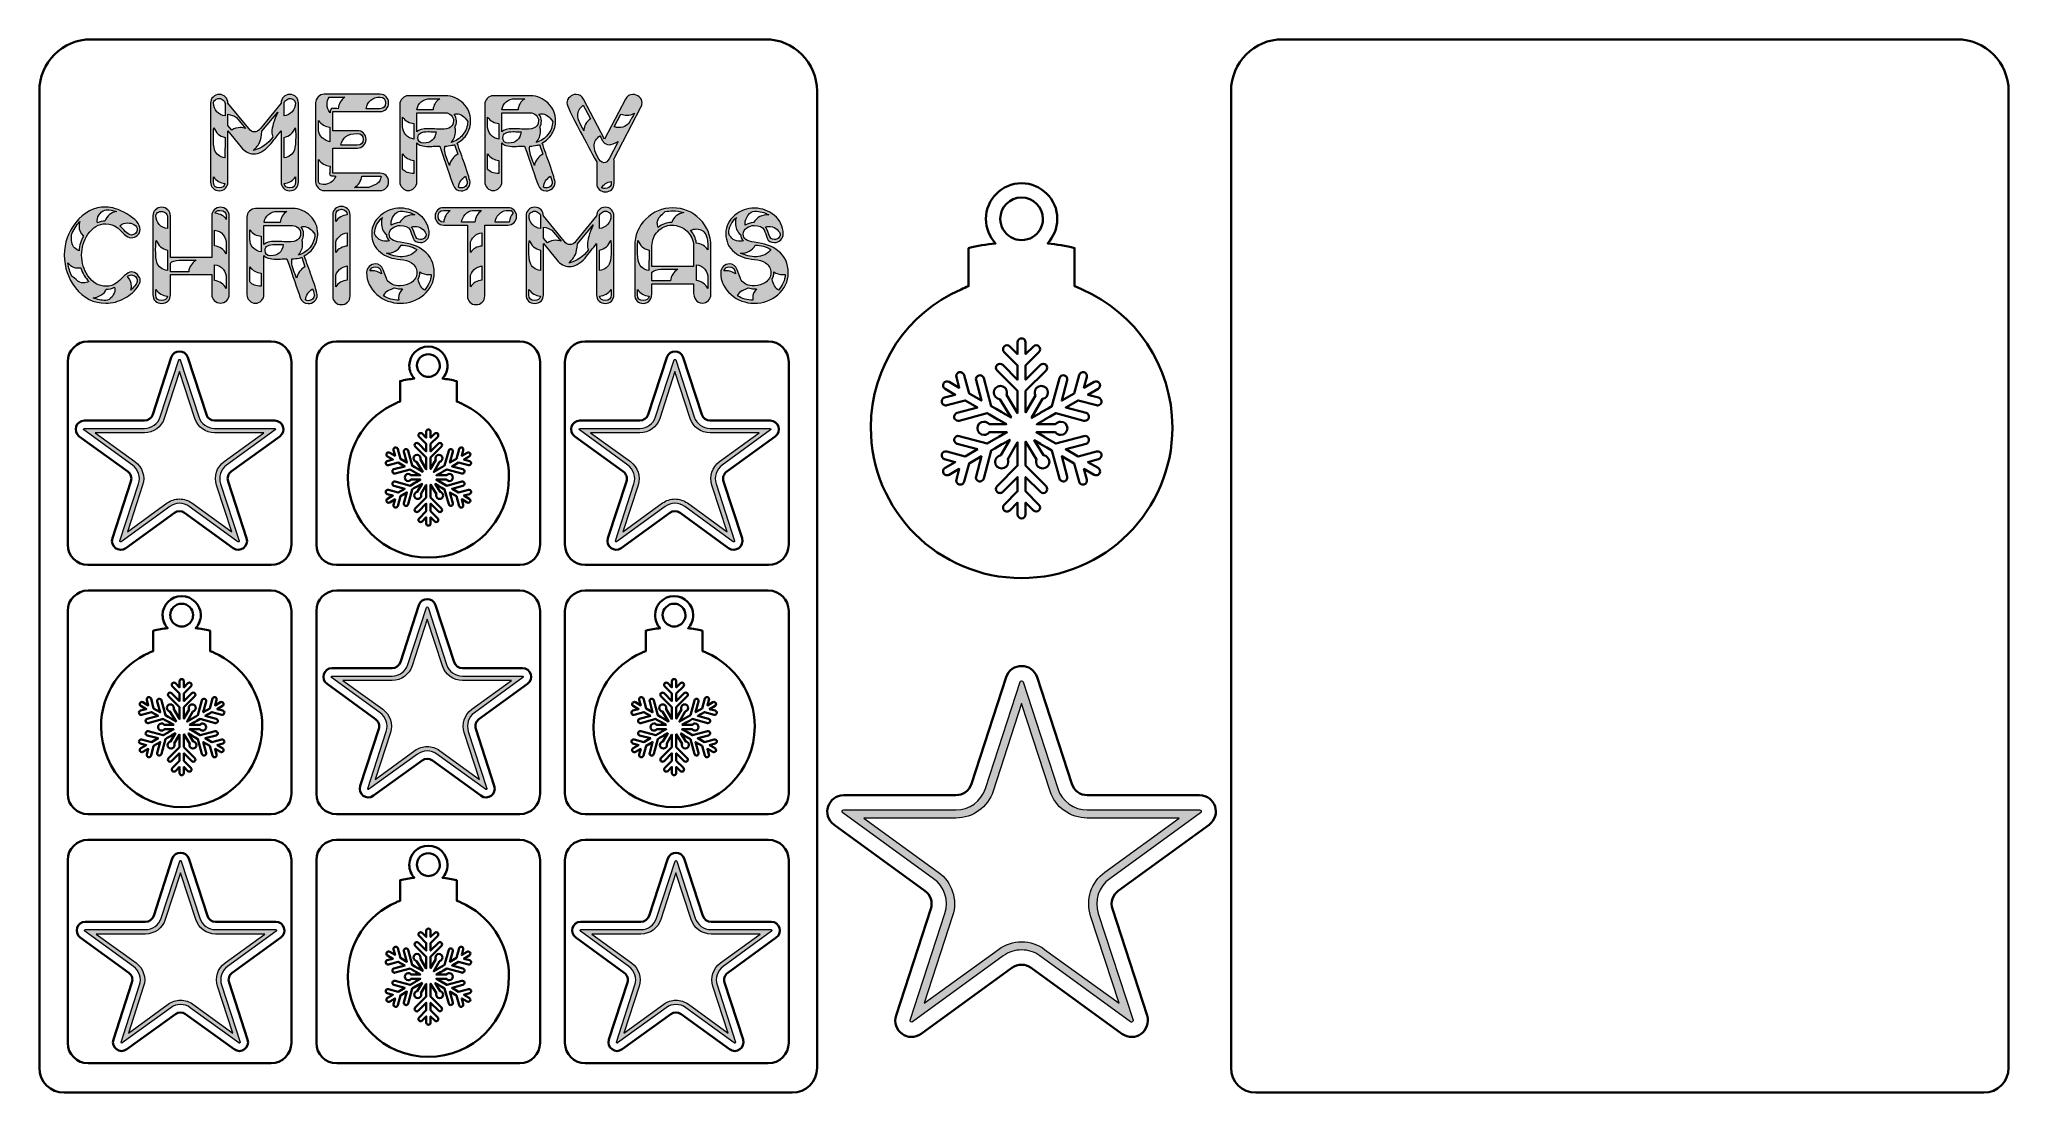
# Model space of a CAD drawing. Extents: x 49 to 2005, y -1071 to -24.
import ezdxf

# ---------------------------------------------------------------- set-up
doc = ezdxf.new("R2010")
doc.units = 0
doc.header["$MEASUREMENT"] = 0
doc.layers.add('Layer 1', color=7, linetype='Continuous', lineweight=0)

# ---------------------------------------------------------------- blocks, each defined once
blk = doc.blocks.new('Block_0')
at = {"layer": 'Layer 1', "true_color": 0x010101, "transparency": 33554687}
h = blk.add_hatch(color=18, dxfattribs=at)
h.dxf.hatch_style = 2
edge = h.paths.add_edge_path()
edge.add_spline(control_points=[(188.6, -342.2), (188.1, -342.2), (188, -342.4), (187.8, -342.8), (187.8, -342.8), (169.4, -399.4), (169.4, -399.4), (167.2, -406.3), (160.9, -410.8), (153.7, -410.8), (153.7, -410.8), (94.2, -410.8), (94.2, -410.8), (93.8, -410.8), (93.5, -410.9), (93.4, -411.4), (93.2, -411.9), (93.4, -412.1), (93.7, -412.3), (93.7, -412.3), (141.9, -447.3), (141.9, -447.3), (147.7, -451.6), (150.1, -459), (147.9, -465.8), (147.9, -465.8), (129.5, -522.5), (129.5, -522.5), (129.3, -522.8), (129.4, -523), (129.5, -523.1), (129.7, -523.4), (130, -523.6), (130.3, -523.6), (130.3, -523.6), (130.4, -523.6), (130.7, -523.4), (130.7, -523.4), (178.9, -488.4), (178.9, -488.4), (181.8, -486.3), (185.1, -485.2), (188.6, -485.2), (192.1, -485.2), (195.5, -486.3), (198.3, -488.4), (198.3, -488.4), (246.5, -523.4), (246.5, -523.4), (246.8, -523.6), (246.9, -523.6), (247, -523.6), (247.2, -523.6), (247.5, -523.4), (247.7, -523.1), (247.8, -523), (247.9, -522.8), (247.8, -522.5), (247.8, -522.5), (229.4, -465.8), (229.4, -465.8), (227.2, -459), (229.6, -451.6), (235.4, -447.3), (235.4, -447.3), (283.6, -412.3), (283.6, -412.3), (283.9, -412.1), (284, -411.9), (283.9, -411.4), (283.7, -410.9), (283.5, -410.8), (283.1, -410.8), (283.1, -410.8), (223.5, -410.8), (223.5, -410.8), (216.3, -410.8), (210, -406.3), (207.8, -399.4), (207.8, -399.4), (189.4, -342.8), (189.4, -342.8), (189.3, -342.4), (189.1, -342.2), (188.6, -342.2), (188.6, -342.2), (188.6, -342.2), (188.6, -342.2)], knot_values=[0, 0, 0, 0, 1, 1, 1, 2, 2, 2, 3, 3, 3, 4, 4, 4, 5, 5, 5, 6, 6, 6, 7, 7, 7, 8, 8, 8, 9, 9, 9, 10, 10, 10, 11, 11, 11, 12, 12, 12, 13, 13, 13, 14, 14, 14, 15, 15, 15, 16, 16, 16, 17, 17, 17, 18, 18, 18, 19, 19, 19, 20, 20, 20, 21, 21, 21, 22, 22, 22, 23, 23, 23, 24, 24, 24, 25, 25, 25, 26, 26, 26, 27, 27, 27, 28, 28, 28, 29, 29, 29, 29], degree=3, periodic=0)
edge = h.paths.add_edge_path()
edge.add_spline(control_points=[(188.6, -354.3), (188.6, -354.3), (203.7, -400.8), (203.7, -400.8), (206.5, -409.4), (214.5, -415.2), (223.5, -415.2), (223.5, -415.2), (272.3, -415.2), (272.3, -415.2), (272.3, -415.2), (232.8, -443.8), (232.8, -443.8), (225.5, -449.2), (222.5, -458.5), (225.3, -467.1), (225.3, -467.1), (240.4, -513.6), (240.4, -513.6), (240.4, -513.6), (200.9, -484.9), (200.9, -484.9), (197.3, -482.3), (193, -480.9), (188.6, -480.9), (184.2, -480.9), (180, -482.3), (176.4, -484.9), (176.4, -484.9), (136.9, -513.6), (136.9, -513.6), (136.9, -513.6), (152, -467.1), (152, -467.1), (154.8, -458.5), (151.7, -449.2), (144.4, -443.8), (144.4, -443.8), (104.9, -415.2), (104.9, -415.2), (104.9, -415.2), (153.7, -415.2), (153.7, -415.2), (162.8, -415.2), (170.7, -409.4), (173.5, -400.8), (173.5, -400.8), (188.6, -354.3), (188.6, -354.3)], knot_values=[0, 0, 0, 0, 1, 1, 1, 2, 2, 2, 3, 3, 3, 4, 4, 4, 5, 5, 5, 6, 6, 6, 7, 7, 7, 8, 8, 8, 9, 9, 9, 10, 10, 10, 11, 11, 11, 12, 12, 12, 13, 13, 13, 14, 14, 14, 15, 15, 15, 16, 16, 16, 16], degree=3, periodic=0)
edge.add_line((188.6, -354.3), (188.6, -354.3))
at = {"layer": 'Layer 1', "color": 240, "lineweight": 35, "true_color": 0xed2224}
blk.add_open_spline([(196.9, -340.3), (196.9, -340.3), (215.3, -397), (215.3, -397), (216.4, -400.6), (219.8, -403), (223.5, -403), (223.5, -403), (283.1, -403), (283.1, -403), (291.5, -403), (295, -413.7), (288.2, -418.7), (288.2, -418.7), (240, -453.7), (240, -453.7), (236.9, -455.9), (235.7, -459.8), (236.8, -463.4), (236.8, -463.4), (255.2, -520), (255.2, -520), (257.8, -528), (248.7, -534.7), (241.9, -529.7), (241.9, -529.7), (193.7, -494.7), (193.7, -494.7), (190.7, -492.5), (186.6, -492.5), (183.5, -494.7), (183.5, -494.7), (135.3, -529.7), (135.3, -529.7), (128.5, -534.7), (119.4, -528), (122, -520), (122, -520), (140.4, -463.4), (140.4, -463.4), (141.6, -459.8), (140.3, -455.9), (137.3, -453.7), (137.3, -453.7), (89.1, -418.7), (89.1, -418.7), (82.3, -413.7), (85.8, -403), (94.2, -403), (94.2, -403), (153.7, -403), (153.7, -403), (157.5, -403), (160.8, -400.6), (162, -397), (162, -397), (180.4, -340.3), (180.4, -340.3), (183, -332.4), (194.3, -332.4), (196.9, -340.3)], degree=3, knots=[0, 0, 0, 0, 1, 1, 1, 2, 2, 2, 3, 3, 3, 4, 4, 4, 5, 5, 5, 6, 6, 6, 7, 7, 7, 8, 8, 8, 9, 9, 9, 10, 10, 10, 11, 11, 11, 12, 12, 12, 13, 13, 13, 14, 14, 14, 15, 15, 15, 16, 16, 16, 17, 17, 17, 18, 18, 18, 19, 19, 19, 20, 20, 20, 20], dxfattribs=at)
at = {"layer": 'Layer 1'}
for points, knots in [([(188.6, -342.2), (188.1, -342.2), (188, -342.4), (187.8, -342.8), (187.8, -342.8), (169.4, -399.4), (169.4, -399.4), (167.2, -406.3), (160.9, -410.8), (153.7, -410.8), (153.7, -410.8), (94.2, -410.8), (94.2, -410.8), (93.8, -410.8), (93.5, -410.9), (93.4, -411.4), (93.2, -411.9), (93.4, -412.1), (93.7, -412.3), (93.7, -412.3), (141.9, -447.3), (141.9, -447.3), (147.7, -451.6), (150.1, -459), (147.9, -465.8), (147.9, -465.8), (129.5, -522.5), (129.5, -522.5), (129.3, -522.8), (129.4, -523), (129.5, -523.1), (129.7, -523.4), (130, -523.6), (130.3, -523.6), (130.3, -523.6), (130.4, -523.6), (130.7, -523.4), (130.7, -523.4), (178.9, -488.4), (178.9, -488.4), (181.8, -486.3), (185.1, -485.2), (188.6, -485.2), (192.1, -485.2), (195.5, -486.3), (198.3, -488.4), (198.3, -488.4), (246.5, -523.4), (246.5, -523.4), (246.8, -523.6), (246.9, -523.6), (247, -523.6), (247.2, -523.6), (247.5, -523.4), (247.7, -523.1), (247.8, -523), (247.9, -522.8), (247.8, -522.5), (247.8, -522.5), (229.4, -465.8), (229.4, -465.8), (227.2, -459), (229.6, -451.6), (235.4, -447.3), (235.4, -447.3), (283.6, -412.3), (283.6, -412.3), (283.9, -412.1), (284, -411.9), (283.9, -411.4), (283.7, -410.9), (283.5, -410.8), (283.1, -410.8), (283.1, -410.8), (223.5, -410.8), (223.5, -410.8), (216.3, -410.8), (210, -406.3), (207.8, -399.4), (207.8, -399.4), (189.4, -342.8), (189.4, -342.8), (189.3, -342.4), (189.1, -342.2), (188.6, -342.2), (188.6, -342.2), (188.6, -342.2), (188.6, -342.2)], [0, 0, 0, 0, 1, 1, 1, 2, 2, 2, 3, 3, 3, 4, 4, 4, 5, 5, 5, 6, 6, 6, 7, 7, 7, 8, 8, 8, 9, 9, 9, 10, 10, 10, 11, 11, 11, 12, 12, 12, 13, 13, 13, 14, 14, 14, 15, 15, 15, 16, 16, 16, 17, 17, 17, 18, 18, 18, 19, 19, 19, 20, 20, 20, 21, 21, 21, 22, 22, 22, 23, 23, 23, 24, 24, 24, 25, 25, 25, 26, 26, 26, 27, 27, 27, 28, 28, 28, 29, 29, 29, 29]), ([(188.6, -354.3), (188.6, -354.3), (203.7, -400.8), (203.7, -400.8), (206.5, -409.4), (214.5, -415.2), (223.5, -415.2), (223.5, -415.2), (272.3, -415.2), (272.3, -415.2), (272.3, -415.2), (232.8, -443.8), (232.8, -443.8), (225.5, -449.2), (222.5, -458.5), (225.3, -467.1), (225.3, -467.1), (240.4, -513.6), (240.4, -513.6), (240.4, -513.6), (200.9, -484.9), (200.9, -484.9), (197.3, -482.3), (193, -480.9), (188.6, -480.9), (184.2, -480.9), (180, -482.3), (176.4, -484.9), (176.4, -484.9), (136.9, -513.6), (136.9, -513.6), (136.9, -513.6), (152, -467.1), (152, -467.1), (154.8, -458.5), (151.7, -449.2), (144.4, -443.8), (144.4, -443.8), (104.9, -415.2), (104.9, -415.2), (104.9, -415.2), (153.7, -415.2), (153.7, -415.2), (162.8, -415.2), (170.7, -409.4), (173.5, -400.8), (173.5, -400.8), (188.6, -354.3), (188.6, -354.3)], [0, 0, 0, 0, 1, 1, 1, 2, 2, 2, 3, 3, 3, 4, 4, 4, 5, 5, 5, 6, 6, 6, 7, 7, 7, 8, 8, 8, 9, 9, 9, 10, 10, 10, 11, 11, 11, 12, 12, 12, 13, 13, 13, 14, 14, 14, 15, 15, 15, 16, 16, 16, 16])]:
    blk.add_open_spline(points, degree=3, knots=knots, dxfattribs=at)
blk = doc.blocks.new('Block_1')
at = {"layer": 'Layer 1', "true_color": 0x010101, "transparency": 33554687}
h = blk.add_hatch(color=18, dxfattribs=at)
h.dxf.hatch_style = 2
edge = h.paths.add_edge_path()
edge.add_spline(control_points=[(680.6, -342.2), (680.1, -342.2), (680, -342.4), (679.8, -342.8), (679.8, -342.8), (661.4, -399.4), (661.4, -399.4), (659.2, -406.3), (652.9, -410.8), (645.7, -410.8), (645.7, -410.8), (586.2, -410.8), (586.2, -410.8), (585.8, -410.8), (585.5, -410.9), (585.4, -411.4), (585.2, -411.9), (585.4, -412.1), (585.7, -412.3), (585.7, -412.3), (633.9, -447.3), (633.9, -447.3), (639.7, -451.6), (642.1, -459), (639.9, -465.8), (639.9, -465.8), (621.5, -522.5), (621.5, -522.5), (621.3, -522.8), (621.4, -523), (621.5, -523.1), (621.7, -523.4), (622, -523.6), (622.3, -523.6), (622.3, -523.6), (622.4, -523.6), (622.7, -523.4), (622.7, -523.4), (670.9, -488.4), (670.9, -488.4), (673.8, -486.3), (677.1, -485.2), (680.6, -485.2), (684.1, -485.2), (687.5, -486.3), (690.3, -488.4), (690.3, -488.4), (738.5, -523.4), (738.5, -523.4), (738.8, -523.6), (738.9, -523.6), (739, -523.6), (739.2, -523.6), (739.5, -523.4), (739.7, -523.1), (739.8, -523), (739.9, -522.8), (739.8, -522.5), (739.8, -522.5), (721.4, -465.8), (721.4, -465.8), (719.2, -459), (721.6, -451.6), (727.4, -447.3), (727.4, -447.3), (775.6, -412.3), (775.6, -412.3), (775.9, -412.1), (776, -411.9), (775.9, -411.4), (775.7, -410.9), (775.5, -410.8), (775.1, -410.8), (775.1, -410.8), (715.5, -410.8), (715.5, -410.8), (708.3, -410.8), (702, -406.3), (699.8, -399.4), (699.8, -399.4), (681.4, -342.8), (681.4, -342.8), (681.3, -342.4), (681.1, -342.2), (680.6, -342.2), (680.6, -342.2), (680.6, -342.2), (680.6, -342.2)], knot_values=[0, 0, 0, 0, 1, 1, 1, 2, 2, 2, 3, 3, 3, 4, 4, 4, 5, 5, 5, 6, 6, 6, 7, 7, 7, 8, 8, 8, 9, 9, 9, 10, 10, 10, 11, 11, 11, 12, 12, 12, 13, 13, 13, 14, 14, 14, 15, 15, 15, 16, 16, 16, 17, 17, 17, 18, 18, 18, 19, 19, 19, 20, 20, 20, 21, 21, 21, 22, 22, 22, 23, 23, 23, 24, 24, 24, 25, 25, 25, 26, 26, 26, 27, 27, 27, 28, 28, 28, 29, 29, 29, 29], degree=3, periodic=0)
edge = h.paths.add_edge_path()
edge.add_spline(control_points=[(680.6, -354.3), (680.6, -354.3), (695.7, -400.8), (695.7, -400.8), (698.5, -409.4), (706.5, -415.2), (715.5, -415.2), (715.5, -415.2), (764.3, -415.2), (764.3, -415.2), (764.3, -415.2), (724.8, -443.8), (724.8, -443.8), (717.5, -449.2), (714.5, -458.5), (717.3, -467.1), (717.3, -467.1), (732.4, -513.6), (732.4, -513.6), (732.4, -513.6), (692.9, -484.9), (692.9, -484.9), (689.3, -482.3), (685, -480.9), (680.6, -480.9), (676.2, -480.9), (672, -482.3), (668.4, -484.9), (668.4, -484.9), (628.9, -513.6), (628.9, -513.6), (628.9, -513.6), (644, -467.1), (644, -467.1), (646.8, -458.5), (643.7, -449.2), (636.4, -443.8), (636.4, -443.8), (596.9, -415.2), (596.9, -415.2), (596.9, -415.2), (645.7, -415.2), (645.7, -415.2), (654.8, -415.2), (662.7, -409.4), (665.5, -400.8), (665.5, -400.8), (680.6, -354.3), (680.6, -354.3)], knot_values=[0, 0, 0, 0, 1, 1, 1, 2, 2, 2, 3, 3, 3, 4, 4, 4, 5, 5, 5, 6, 6, 6, 7, 7, 7, 8, 8, 8, 9, 9, 9, 10, 10, 10, 11, 11, 11, 12, 12, 12, 13, 13, 13, 14, 14, 14, 15, 15, 15, 16, 16, 16, 16], degree=3, periodic=0)
edge.add_line((680.6, -354.3), (680.6, -354.3))
at = {"layer": 'Layer 1', "color": 240, "lineweight": 35, "true_color": 0xed2224}
blk.add_open_spline([(688.9, -340.3), (688.9, -340.3), (707.3, -397), (707.3, -397), (708.4, -400.6), (711.8, -403), (715.5, -403), (715.5, -403), (775.1, -403), (775.1, -403), (783.5, -403), (787, -413.7), (780.2, -418.7), (780.2, -418.7), (732, -453.7), (732, -453.7), (728.9, -455.9), (727.7, -459.8), (728.8, -463.4), (728.8, -463.4), (747.2, -520), (747.2, -520), (749.8, -528), (740.7, -534.7), (733.9, -529.7), (733.9, -529.7), (685.7, -494.7), (685.7, -494.7), (682.7, -492.5), (678.6, -492.5), (675.5, -494.7), (675.5, -494.7), (627.3, -529.7), (627.3, -529.7), (620.5, -534.7), (611.4, -528), (614, -520), (614, -520), (632.4, -463.4), (632.4, -463.4), (633.6, -459.8), (632.3, -455.9), (629.3, -453.7), (629.3, -453.7), (581.1, -418.7), (581.1, -418.7), (574.3, -413.7), (577.8, -403), (586.2, -403), (586.2, -403), (645.7, -403), (645.7, -403), (649.5, -403), (652.8, -400.6), (654, -397), (654, -397), (672.4, -340.3), (672.4, -340.3), (675, -332.4), (686.3, -332.4), (688.9, -340.3)], degree=3, knots=[0, 0, 0, 0, 1, 1, 1, 2, 2, 2, 3, 3, 3, 4, 4, 4, 5, 5, 5, 6, 6, 6, 7, 7, 7, 8, 8, 8, 9, 9, 9, 10, 10, 10, 11, 11, 11, 12, 12, 12, 13, 13, 13, 14, 14, 14, 15, 15, 15, 16, 16, 16, 17, 17, 17, 18, 18, 18, 19, 19, 19, 20, 20, 20, 20], dxfattribs=at)
at = {"layer": 'Layer 1'}
for points, knots in [([(680.6, -342.2), (680.1, -342.2), (680, -342.4), (679.8, -342.8), (679.8, -342.8), (661.4, -399.4), (661.4, -399.4), (659.2, -406.3), (652.9, -410.8), (645.7, -410.8), (645.7, -410.8), (586.2, -410.8), (586.2, -410.8), (585.8, -410.8), (585.5, -410.9), (585.4, -411.4), (585.2, -411.9), (585.4, -412.1), (585.7, -412.3), (585.7, -412.3), (633.9, -447.3), (633.9, -447.3), (639.7, -451.6), (642.1, -459), (639.9, -465.8), (639.9, -465.8), (621.5, -522.5), (621.5, -522.5), (621.3, -522.8), (621.4, -523), (621.5, -523.1), (621.7, -523.4), (622, -523.6), (622.3, -523.6), (622.3, -523.6), (622.4, -523.6), (622.7, -523.4), (622.7, -523.4), (670.9, -488.4), (670.9, -488.4), (673.8, -486.3), (677.1, -485.2), (680.6, -485.2), (684.1, -485.2), (687.5, -486.3), (690.3, -488.4), (690.3, -488.4), (738.5, -523.4), (738.5, -523.4), (738.8, -523.6), (738.9, -523.6), (739, -523.6), (739.2, -523.6), (739.5, -523.4), (739.7, -523.1), (739.8, -523), (739.9, -522.8), (739.8, -522.5), (739.8, -522.5), (721.4, -465.8), (721.4, -465.8), (719.2, -459), (721.6, -451.6), (727.4, -447.3), (727.4, -447.3), (775.6, -412.3), (775.6, -412.3), (775.9, -412.1), (776, -411.9), (775.9, -411.4), (775.7, -410.9), (775.5, -410.8), (775.1, -410.8), (775.1, -410.8), (715.5, -410.8), (715.5, -410.8), (708.3, -410.8), (702, -406.3), (699.8, -399.4), (699.8, -399.4), (681.4, -342.8), (681.4, -342.8), (681.3, -342.4), (681.1, -342.2), (680.6, -342.2), (680.6, -342.2), (680.6, -342.2), (680.6, -342.2)], [0, 0, 0, 0, 1, 1, 1, 2, 2, 2, 3, 3, 3, 4, 4, 4, 5, 5, 5, 6, 6, 6, 7, 7, 7, 8, 8, 8, 9, 9, 9, 10, 10, 10, 11, 11, 11, 12, 12, 12, 13, 13, 13, 14, 14, 14, 15, 15, 15, 16, 16, 16, 17, 17, 17, 18, 18, 18, 19, 19, 19, 20, 20, 20, 21, 21, 21, 22, 22, 22, 23, 23, 23, 24, 24, 24, 25, 25, 25, 26, 26, 26, 27, 27, 27, 28, 28, 28, 29, 29, 29, 29]), ([(680.6, -354.3), (680.6, -354.3), (695.7, -400.8), (695.7, -400.8), (698.5, -409.4), (706.5, -415.2), (715.5, -415.2), (715.5, -415.2), (764.3, -415.2), (764.3, -415.2), (764.3, -415.2), (724.8, -443.8), (724.8, -443.8), (717.5, -449.2), (714.5, -458.5), (717.3, -467.1), (717.3, -467.1), (732.4, -513.6), (732.4, -513.6), (732.4, -513.6), (692.9, -484.9), (692.9, -484.9), (689.3, -482.3), (685, -480.9), (680.6, -480.9), (676.2, -480.9), (672, -482.3), (668.4, -484.9), (668.4, -484.9), (628.9, -513.6), (628.9, -513.6), (628.9, -513.6), (644, -467.1), (644, -467.1), (646.8, -458.5), (643.7, -449.2), (636.4, -443.8), (636.4, -443.8), (596.9, -415.2), (596.9, -415.2), (596.9, -415.2), (645.7, -415.2), (645.7, -415.2), (654.8, -415.2), (662.7, -409.4), (665.5, -400.8), (665.5, -400.8), (680.6, -354.3), (680.6, -354.3)], [0, 0, 0, 0, 1, 1, 1, 2, 2, 2, 3, 3, 3, 4, 4, 4, 5, 5, 5, 6, 6, 6, 7, 7, 7, 8, 8, 8, 9, 9, 9, 10, 10, 10, 11, 11, 11, 12, 12, 12, 13, 13, 13, 14, 14, 14, 15, 15, 15, 16, 16, 16, 16])]:
    blk.add_open_spline(points, degree=3, knots=knots, dxfattribs=at)
blk = doc.blocks.new('Block_2')
at = {"layer": 'Layer 1', "true_color": 0x010101, "transparency": 33554687}
h = blk.add_hatch(color=18, dxfattribs=at)
h.dxf.hatch_style = 2
edge = h.paths.add_edge_path()
edge.add_spline(control_points=[(1024.8, -661.6), (1023.9, -661.6), (1023.6, -662), (1023.4, -662.6), (1023.4, -662.6), (989, -768.6), (989, -768.6), (984.8, -781.4), (973, -789.9), (959.6, -789.9), (959.6, -789.9), (848.2, -789.9), (848.2, -789.9), (847.5, -789.9), (847, -790.1), (846.7, -791), (846.4, -791.9), (846.7, -792.3), (847.3, -792.7), (847.3, -792.7), (937.4, -858.2), (937.4, -858.2), (948.3, -866.1), (952.8, -879.9), (948.6, -892.7), (948.6, -892.7), (914.2, -998.7), (914.2, -998.7), (914, -999.4), (914.1, -999.7), (914.3, -999.9), (914.7, -1000.5), (915.3, -1000.7), (915.7, -1000.7), (915.8, -1000.7), (916.1, -1000.7), (916.6, -1000.4), (916.6, -1000.4), (1006.7, -934.9), (1006.7, -934.9), (1012, -931), (1018.3, -929), (1024.8, -929), (1031.4, -929), (1037.7, -931), (1043, -934.9), (1043, -934.9), (1133.1, -1000.4), (1133.1, -1000.4), (1133.6, -1000.7), (1133.9, -1000.7), (1134, -1000.7), (1134.4, -1000.7), (1135, -1000.5), (1135.4, -999.9), (1135.6, -999.7), (1135.7, -999.4), (1135.5, -998.7), (1135.5, -998.7), (1101, -892.7), (1101, -892.7), (1096.9, -879.9), (1101.4, -866.1), (1112.3, -858.2), (1112.3, -858.2), (1202.4, -792.7), (1202.4, -792.7), (1203, -792.3), (1203.2, -791.9), (1203, -791), (1202.7, -790.1), (1202.2, -789.9), (1201.5, -789.9), (1201.5, -789.9), (1090.1, -789.9), (1090.1, -789.9), (1076.7, -789.9), (1064.9, -781.4), (1060.7, -768.6), (1060.7, -768.6), (1026.3, -662.6), (1026.3, -662.6), (1026.1, -662), (1025.8, -661.6), (1024.8, -661.6), (1024.8, -661.6), (1024.8, -661.6), (1024.8, -661.6)], knot_values=[0, 0, 0, 0, 1, 1, 1, 2, 2, 2, 3, 3, 3, 4, 4, 4, 5, 5, 5, 6, 6, 6, 7, 7, 7, 8, 8, 8, 9, 9, 9, 10, 10, 10, 11, 11, 11, 12, 12, 12, 13, 13, 13, 14, 14, 14, 15, 15, 15, 16, 16, 16, 17, 17, 17, 18, 18, 18, 19, 19, 19, 20, 20, 20, 21, 21, 21, 22, 22, 22, 23, 23, 23, 24, 24, 24, 25, 25, 25, 26, 26, 26, 27, 27, 27, 28, 28, 28, 29, 29, 29, 29], degree=3, periodic=0)
edge = h.paths.add_edge_path()
edge.add_spline(control_points=[(1024.8, -684.2), (1024.8, -684.2), (1053.1, -771.1), (1053.1, -771.1), (1058.3, -787.2), (1073.2, -798), (1090.1, -798), (1090.1, -798), (1181.4, -798), (1181.4, -798), (1181.4, -798), (1107.5, -851.7), (1107.5, -851.7), (1093.8, -861.6), (1088.2, -879.1), (1093.4, -895.2), (1093.4, -895.2), (1121.6, -982), (1121.6, -982), (1121.6, -982), (1047.7, -928.4), (1047.7, -928.4), (1041, -923.5), (1033.1, -920.9), (1024.8, -920.9), (1016.6, -920.9), (1008.6, -923.5), (1001.9, -928.4), (1001.9, -928.4), (928.1, -982), (928.1, -982), (928.1, -982), (956.3, -895.2), (956.3, -895.2), (961.5, -879.1), (955.8, -861.6), (942.1, -851.7), (942.1, -851.7), (868.3, -798), (868.3, -798), (868.3, -798), (959.6, -798), (959.6, -798), (976.5, -798), (991.4, -787.2), (996.6, -771.1), (996.6, -771.1), (1024.8, -684.2), (1024.8, -684.2)], knot_values=[0, 0, 0, 0, 1, 1, 1, 2, 2, 2, 3, 3, 3, 4, 4, 4, 5, 5, 5, 6, 6, 6, 7, 7, 7, 8, 8, 8, 9, 9, 9, 10, 10, 10, 11, 11, 11, 12, 12, 12, 13, 13, 13, 14, 14, 14, 15, 15, 15, 16, 16, 16, 16], degree=3, periodic=0)
edge.add_line((1024.8, -684.2), (1024.8, -684.2))
at = {"layer": 'Layer 1', "color": 240, "lineweight": 35, "true_color": 0xed2224}
blk.add_open_spline([(1040.3, -658.1), (1040.3, -658.1), (1074.7, -764), (1074.7, -764), (1076.9, -770.7), (1083.1, -775.2), (1090.1, -775.2), (1090.1, -775.2), (1201.5, -775.2), (1201.5, -775.2), (1217.2, -775.2), (1223.7, -795.3), (1211, -804.6), (1211, -804.6), (1120.9, -870.1), (1120.9, -870.1), (1115.2, -874.2), (1112.8, -881.5), (1115, -888.2), (1115, -888.2), (1149.4, -994.1), (1149.4, -994.1), (1154.3, -1009.1), (1137.2, -1021.5), (1124.5, -1012.3), (1124.5, -1012.3), (1034.4, -946.8), (1034.4, -946.8), (1028.7, -942.6), (1021, -942.6), (1015.3, -946.8), (1015.3, -946.8), (925.2, -1012.3), (925.2, -1012.3), (912.5, -1021.5), (895.4, -1009.1), (900.2, -994.1), (900.2, -994.1), (934.7, -888.2), (934.7, -888.2), (936.8, -881.5), (934.5, -874.2), (928.8, -870.1), (928.8, -870.1), (838.6, -804.6), (838.6, -804.6), (825.9, -795.3), (832.5, -775.2), (848.2, -775.2), (848.2, -775.2), (959.6, -775.2), (959.6, -775.2), (966.6, -775.2), (972.8, -770.7), (975, -764), (975, -764), (1009.4, -658.1), (1009.4, -658.1), (1014.3, -643.2), (1035.4, -643.2), (1040.3, -658.1)], degree=3, knots=[0, 0, 0, 0, 1, 1, 1, 2, 2, 2, 3, 3, 3, 4, 4, 4, 5, 5, 5, 6, 6, 6, 7, 7, 7, 8, 8, 8, 9, 9, 9, 10, 10, 10, 11, 11, 11, 12, 12, 12, 13, 13, 13, 14, 14, 14, 15, 15, 15, 16, 16, 16, 17, 17, 17, 18, 18, 18, 19, 19, 19, 20, 20, 20, 20], dxfattribs=at)
at = {"layer": 'Layer 1'}
for points, knots in [([(1024.8, -661.6), (1023.9, -661.6), (1023.6, -662), (1023.4, -662.6), (1023.4, -662.6), (989, -768.6), (989, -768.6), (984.8, -781.4), (973, -789.9), (959.6, -789.9), (959.6, -789.9), (848.2, -789.9), (848.2, -789.9), (847.5, -789.9), (847, -790.1), (846.7, -791), (846.4, -791.9), (846.7, -792.3), (847.3, -792.7), (847.3, -792.7), (937.4, -858.2), (937.4, -858.2), (948.3, -866.1), (952.8, -879.9), (948.6, -892.7), (948.6, -892.7), (914.2, -998.7), (914.2, -998.7), (914, -999.4), (914.1, -999.7), (914.3, -999.9), (914.7, -1000.5), (915.3, -1000.7), (915.7, -1000.7), (915.8, -1000.7), (916.1, -1000.7), (916.6, -1000.4), (916.6, -1000.4), (1006.7, -934.9), (1006.7, -934.9), (1012, -931), (1018.3, -929), (1024.8, -929), (1031.4, -929), (1037.7, -931), (1043, -934.9), (1043, -934.9), (1133.1, -1000.4), (1133.1, -1000.4), (1133.6, -1000.7), (1133.9, -1000.7), (1134, -1000.7), (1134.4, -1000.7), (1135, -1000.5), (1135.4, -999.9), (1135.6, -999.7), (1135.7, -999.4), (1135.5, -998.7), (1135.5, -998.7), (1101, -892.7), (1101, -892.7), (1096.9, -879.9), (1101.4, -866.1), (1112.3, -858.2), (1112.3, -858.2), (1202.4, -792.7), (1202.4, -792.7), (1203, -792.3), (1203.2, -791.9), (1203, -791), (1202.7, -790.1), (1202.2, -789.9), (1201.5, -789.9), (1201.5, -789.9), (1090.1, -789.9), (1090.1, -789.9), (1076.7, -789.9), (1064.9, -781.4), (1060.7, -768.6), (1060.7, -768.6), (1026.3, -662.6), (1026.3, -662.6), (1026.1, -662), (1025.8, -661.6), (1024.8, -661.6), (1024.8, -661.6), (1024.8, -661.6), (1024.8, -661.6)], [0, 0, 0, 0, 1, 1, 1, 2, 2, 2, 3, 3, 3, 4, 4, 4, 5, 5, 5, 6, 6, 6, 7, 7, 7, 8, 8, 8, 9, 9, 9, 10, 10, 10, 11, 11, 11, 12, 12, 12, 13, 13, 13, 14, 14, 14, 15, 15, 15, 16, 16, 16, 17, 17, 17, 18, 18, 18, 19, 19, 19, 20, 20, 20, 21, 21, 21, 22, 22, 22, 23, 23, 23, 24, 24, 24, 25, 25, 25, 26, 26, 26, 27, 27, 27, 28, 28, 28, 29, 29, 29, 29]), ([(1024.8, -684.2), (1024.8, -684.2), (1053.1, -771.1), (1053.1, -771.1), (1058.3, -787.2), (1073.2, -798), (1090.1, -798), (1090.1, -798), (1181.4, -798), (1181.4, -798), (1181.4, -798), (1107.5, -851.7), (1107.5, -851.7), (1093.8, -861.6), (1088.2, -879.1), (1093.4, -895.2), (1093.4, -895.2), (1121.6, -982), (1121.6, -982), (1121.6, -982), (1047.7, -928.4), (1047.7, -928.4), (1041, -923.5), (1033.1, -920.9), (1024.8, -920.9), (1016.6, -920.9), (1008.6, -923.5), (1001.9, -928.4), (1001.9, -928.4), (928.1, -982), (928.1, -982), (928.1, -982), (956.3, -895.2), (956.3, -895.2), (961.5, -879.1), (955.8, -861.6), (942.1, -851.7), (942.1, -851.7), (868.3, -798), (868.3, -798), (868.3, -798), (959.6, -798), (959.6, -798), (976.5, -798), (991.4, -787.2), (996.6, -771.1), (996.6, -771.1), (1024.8, -684.2), (1024.8, -684.2)], [0, 0, 0, 0, 1, 1, 1, 2, 2, 2, 3, 3, 3, 4, 4, 4, 5, 5, 5, 6, 6, 6, 7, 7, 7, 8, 8, 8, 9, 9, 9, 10, 10, 10, 11, 11, 11, 12, 12, 12, 13, 13, 13, 14, 14, 14, 15, 15, 15, 16, 16, 16, 16])]:
    blk.add_open_spline(points, degree=3, knots=knots, dxfattribs=at)
blk = doc.blocks.new('Block_3')
at = {"layer": 'Layer 1', "true_color": 0x010101, "transparency": 33554687}
h = blk.add_hatch(color=18, dxfattribs=at)
h.dxf.hatch_style = 2
edge = h.paths.add_edge_path()
edge.add_spline(control_points=[(434.6, -588.2), (434.1, -588.2), (434, -588.4), (433.8, -588.8), (433.8, -588.8), (415.4, -645.4), (415.4, -645.4), (413.2, -652.3), (406.9, -656.8), (399.7, -656.8), (399.7, -656.8), (340.2, -656.8), (340.2, -656.8), (339.8, -656.8), (339.5, -656.9), (339.4, -657.4), (339.2, -657.9), (339.4, -658.1), (339.7, -658.3), (339.7, -658.3), (387.9, -693.3), (387.9, -693.3), (393.7, -697.6), (396.1, -705), (393.9, -711.8), (393.9, -711.8), (375.5, -768.5), (375.5, -768.5), (375.3, -768.8), (375.4, -769), (375.5, -769.1), (375.7, -769.4), (376, -769.6), (376.3, -769.6), (376.3, -769.6), (376.4, -769.6), (376.7, -769.4), (376.7, -769.4), (424.9, -734.4), (424.9, -734.4), (427.8, -732.3), (431.1, -731.2), (434.6, -731.2), (438.1, -731.2), (441.5, -732.3), (444.3, -734.4), (444.3, -734.4), (492.5, -769.4), (492.5, -769.4), (492.8, -769.6), (492.9, -769.6), (493, -769.6), (493.2, -769.6), (493.5, -769.4), (493.7, -769.1), (493.8, -769), (493.9, -768.8), (493.8, -768.5), (493.8, -768.5), (475.4, -711.8), (475.4, -711.8), (473.2, -705), (475.6, -697.6), (481.4, -693.3), (481.4, -693.3), (529.6, -658.3), (529.6, -658.3), (529.9, -658.1), (530, -657.9), (529.9, -657.4), (529.7, -656.9), (529.5, -656.8), (529.1, -656.8), (529.1, -656.8), (469.5, -656.8), (469.5, -656.8), (462.3, -656.8), (456, -652.3), (453.8, -645.4), (453.8, -645.4), (435.4, -588.8), (435.4, -588.8), (435.3, -588.4), (435.1, -588.2), (434.6, -588.2), (434.6, -588.2), (434.6, -588.2), (434.6, -588.2)], knot_values=[0, 0, 0, 0, 1, 1, 1, 2, 2, 2, 3, 3, 3, 4, 4, 4, 5, 5, 5, 6, 6, 6, 7, 7, 7, 8, 8, 8, 9, 9, 9, 10, 10, 10, 11, 11, 11, 12, 12, 12, 13, 13, 13, 14, 14, 14, 15, 15, 15, 16, 16, 16, 17, 17, 17, 18, 18, 18, 19, 19, 19, 20, 20, 20, 21, 21, 21, 22, 22, 22, 23, 23, 23, 24, 24, 24, 25, 25, 25, 26, 26, 26, 27, 27, 27, 28, 28, 28, 29, 29, 29, 29], degree=3, periodic=0)
edge = h.paths.add_edge_path()
edge.add_spline(control_points=[(434.6, -600.3), (434.6, -600.3), (449.7, -646.8), (449.7, -646.8), (452.5, -655.4), (460.5, -661.2), (469.5, -661.2), (469.5, -661.2), (518.3, -661.2), (518.3, -661.2), (518.3, -661.2), (478.8, -689.8), (478.8, -689.8), (471.5, -695.2), (468.5, -704.5), (471.3, -713.1), (471.3, -713.1), (486.4, -759.6), (486.4, -759.6), (486.4, -759.6), (446.9, -730.9), (446.9, -730.9), (443.3, -728.3), (439, -726.9), (434.6, -726.9), (430.2, -726.9), (426, -728.3), (422.4, -730.9), (422.4, -730.9), (382.9, -759.6), (382.9, -759.6), (382.9, -759.6), (398, -713.1), (398, -713.1), (400.8, -704.5), (397.7, -695.2), (390.4, -689.8), (390.4, -689.8), (350.9, -661.2), (350.9, -661.2), (350.9, -661.2), (399.7, -661.2), (399.7, -661.2), (408.8, -661.2), (416.7, -655.4), (419.5, -646.8), (419.5, -646.8), (434.6, -600.3), (434.6, -600.3)], knot_values=[0, 0, 0, 0, 1, 1, 1, 2, 2, 2, 3, 3, 3, 4, 4, 4, 5, 5, 5, 6, 6, 6, 7, 7, 7, 8, 8, 8, 9, 9, 9, 10, 10, 10, 11, 11, 11, 12, 12, 12, 13, 13, 13, 14, 14, 14, 15, 15, 15, 16, 16, 16, 16], degree=3, periodic=0)
edge.add_line((434.6, -600.3), (434.6, -600.3))
at = {"layer": 'Layer 1', "color": 240, "lineweight": 35, "true_color": 0xed2224}
blk.add_open_spline([(442.9, -586.3), (442.9, -586.3), (461.3, -643), (461.3, -643), (462.4, -646.6), (465.8, -649), (469.5, -649), (469.5, -649), (529.1, -649), (529.1, -649), (537.5, -649), (541, -659.7), (534.2, -664.7), (534.2, -664.7), (486, -699.7), (486, -699.7), (482.9, -701.9), (481.7, -705.8), (482.8, -709.4), (482.8, -709.4), (501.2, -766), (501.2, -766), (503.8, -774), (494.7, -780.7), (487.9, -775.7), (487.9, -775.7), (439.7, -740.7), (439.7, -740.7), (436.7, -738.5), (432.6, -738.5), (429.5, -740.7), (429.5, -740.7), (381.3, -775.7), (381.3, -775.7), (374.5, -780.7), (365.4, -774), (368, -766), (368, -766), (386.4, -709.4), (386.4, -709.4), (387.6, -705.8), (386.3, -701.9), (383.3, -699.7), (383.3, -699.7), (335.1, -664.7), (335.1, -664.7), (328.3, -659.7), (331.8, -649), (340.2, -649), (340.2, -649), (399.7, -649), (399.7, -649), (403.5, -649), (406.8, -646.6), (408, -643), (408, -643), (426.4, -586.3), (426.4, -586.3), (429, -578.4), (440.3, -578.4), (442.9, -586.3)], degree=3, knots=[0, 0, 0, 0, 1, 1, 1, 2, 2, 2, 3, 3, 3, 4, 4, 4, 5, 5, 5, 6, 6, 6, 7, 7, 7, 8, 8, 8, 9, 9, 9, 10, 10, 10, 11, 11, 11, 12, 12, 12, 13, 13, 13, 14, 14, 14, 15, 15, 15, 16, 16, 16, 17, 17, 17, 18, 18, 18, 19, 19, 19, 20, 20, 20, 20], dxfattribs=at)
at = {"layer": 'Layer 1'}
for points, knots in [([(434.6, -588.2), (434.1, -588.2), (434, -588.4), (433.8, -588.8), (433.8, -588.8), (415.4, -645.4), (415.4, -645.4), (413.2, -652.3), (406.9, -656.8), (399.7, -656.8), (399.7, -656.8), (340.2, -656.8), (340.2, -656.8), (339.8, -656.8), (339.5, -656.9), (339.4, -657.4), (339.2, -657.9), (339.4, -658.1), (339.7, -658.3), (339.7, -658.3), (387.9, -693.3), (387.9, -693.3), (393.7, -697.6), (396.1, -705), (393.9, -711.8), (393.9, -711.8), (375.5, -768.5), (375.5, -768.5), (375.3, -768.8), (375.4, -769), (375.5, -769.1), (375.7, -769.4), (376, -769.6), (376.3, -769.6), (376.3, -769.6), (376.4, -769.6), (376.7, -769.4), (376.7, -769.4), (424.9, -734.4), (424.9, -734.4), (427.8, -732.3), (431.1, -731.2), (434.6, -731.2), (438.1, -731.2), (441.5, -732.3), (444.3, -734.4), (444.3, -734.4), (492.5, -769.4), (492.5, -769.4), (492.8, -769.6), (492.9, -769.6), (493, -769.6), (493.2, -769.6), (493.5, -769.4), (493.7, -769.1), (493.8, -769), (493.9, -768.8), (493.8, -768.5), (493.8, -768.5), (475.4, -711.8), (475.4, -711.8), (473.2, -705), (475.6, -697.6), (481.4, -693.3), (481.4, -693.3), (529.6, -658.3), (529.6, -658.3), (529.9, -658.1), (530, -657.9), (529.9, -657.4), (529.7, -656.9), (529.5, -656.8), (529.1, -656.8), (529.1, -656.8), (469.5, -656.8), (469.5, -656.8), (462.3, -656.8), (456, -652.3), (453.8, -645.4), (453.8, -645.4), (435.4, -588.8), (435.4, -588.8), (435.3, -588.4), (435.1, -588.2), (434.6, -588.2), (434.6, -588.2), (434.6, -588.2), (434.6, -588.2)], [0, 0, 0, 0, 1, 1, 1, 2, 2, 2, 3, 3, 3, 4, 4, 4, 5, 5, 5, 6, 6, 6, 7, 7, 7, 8, 8, 8, 9, 9, 9, 10, 10, 10, 11, 11, 11, 12, 12, 12, 13, 13, 13, 14, 14, 14, 15, 15, 15, 16, 16, 16, 17, 17, 17, 18, 18, 18, 19, 19, 19, 20, 20, 20, 21, 21, 21, 22, 22, 22, 23, 23, 23, 24, 24, 24, 25, 25, 25, 26, 26, 26, 27, 27, 27, 28, 28, 28, 29, 29, 29, 29]), ([(434.6, -600.3), (434.6, -600.3), (449.7, -646.8), (449.7, -646.8), (452.5, -655.4), (460.5, -661.2), (469.5, -661.2), (469.5, -661.2), (518.3, -661.2), (518.3, -661.2), (518.3, -661.2), (478.8, -689.8), (478.8, -689.8), (471.5, -695.2), (468.5, -704.5), (471.3, -713.1), (471.3, -713.1), (486.4, -759.6), (486.4, -759.6), (486.4, -759.6), (446.9, -730.9), (446.9, -730.9), (443.3, -728.3), (439, -726.9), (434.6, -726.9), (430.2, -726.9), (426, -728.3), (422.4, -730.9), (422.4, -730.9), (382.9, -759.6), (382.9, -759.6), (382.9, -759.6), (398, -713.1), (398, -713.1), (400.8, -704.5), (397.7, -695.2), (390.4, -689.8), (390.4, -689.8), (350.9, -661.2), (350.9, -661.2), (350.9, -661.2), (399.7, -661.2), (399.7, -661.2), (408.8, -661.2), (416.7, -655.4), (419.5, -646.8), (419.5, -646.8), (434.6, -600.3), (434.6, -600.3)], [0, 0, 0, 0, 1, 1, 1, 2, 2, 2, 3, 3, 3, 4, 4, 4, 5, 5, 5, 6, 6, 6, 7, 7, 7, 8, 8, 8, 9, 9, 9, 10, 10, 10, 11, 11, 11, 12, 12, 12, 13, 13, 13, 14, 14, 14, 15, 15, 15, 16, 16, 16, 16])]:
    blk.add_open_spline(points, degree=3, knots=knots, dxfattribs=at)
blk = doc.blocks.new('Block_4')
at = {"layer": 'Layer 1', "true_color": 0x010101, "transparency": 33554687}
h = blk.add_hatch(color=18, dxfattribs=at)
h.dxf.hatch_style = 2
edge = h.paths.add_edge_path()
edge.add_spline(control_points=[(189.6, -840.2), (189.1, -840.2), (189, -840.4), (188.8, -840.8), (188.8, -840.8), (170.4, -897.4), (170.4, -897.4), (168.2, -904.3), (161.9, -908.8), (154.7, -908.8), (154.7, -908.8), (95.2, -908.8), (95.2, -908.8), (94.8, -908.8), (94.5, -908.9), (94.4, -909.4), (94.2, -909.9), (94.4, -910.1), (94.7, -910.3), (94.7, -910.3), (142.9, -945.3), (142.9, -945.3), (148.7, -949.6), (151.1, -957), (148.9, -963.8), (148.9, -963.8), (130.5, -1020.5), (130.5, -1020.5), (130.3, -1020.8), (130.4, -1021), (130.5, -1021.1), (130.7, -1021.4), (131, -1021.6), (131.3, -1021.6), (131.3, -1021.6), (131.4, -1021.6), (131.7, -1021.4), (131.7, -1021.4), (179.9, -986.4), (179.9, -986.4), (182.8, -984.3), (186.1, -983.2), (189.6, -983.2), (193.1, -983.2), (196.5, -984.3), (199.3, -986.4), (199.3, -986.4), (247.5, -1021.4), (247.5, -1021.4), (247.8, -1021.6), (247.9, -1021.6), (248, -1021.6), (248.2, -1021.6), (248.5, -1021.4), (248.7, -1021.1), (248.8, -1021), (248.9, -1020.8), (248.8, -1020.5), (248.8, -1020.5), (230.4, -963.8), (230.4, -963.8), (228.2, -957), (230.6, -949.6), (236.4, -945.3), (236.4, -945.3), (284.6, -910.3), (284.6, -910.3), (284.9, -910.1), (285, -909.9), (284.9, -909.4), (284.7, -908.9), (284.5, -908.8), (284.1, -908.8), (284.1, -908.8), (224.5, -908.8), (224.5, -908.8), (217.3, -908.8), (211, -904.3), (208.8, -897.4), (208.8, -897.4), (190.4, -840.8), (190.4, -840.8), (190.3, -840.4), (190.1, -840.2), (189.6, -840.2), (189.6, -840.2), (189.6, -840.2), (189.6, -840.2)], knot_values=[0, 0, 0, 0, 1, 1, 1, 2, 2, 2, 3, 3, 3, 4, 4, 4, 5, 5, 5, 6, 6, 6, 7, 7, 7, 8, 8, 8, 9, 9, 9, 10, 10, 10, 11, 11, 11, 12, 12, 12, 13, 13, 13, 14, 14, 14, 15, 15, 15, 16, 16, 16, 17, 17, 17, 18, 18, 18, 19, 19, 19, 20, 20, 20, 21, 21, 21, 22, 22, 22, 23, 23, 23, 24, 24, 24, 25, 25, 25, 26, 26, 26, 27, 27, 27, 28, 28, 28, 29, 29, 29, 29], degree=3, periodic=0)
edge = h.paths.add_edge_path()
edge.add_spline(control_points=[(189.6, -852.3), (189.6, -852.3), (204.7, -898.8), (204.7, -898.8), (207.5, -907.4), (215.5, -913.2), (224.5, -913.2), (224.5, -913.2), (273.3, -913.2), (273.3, -913.2), (273.3, -913.2), (233.8, -941.8), (233.8, -941.8), (226.5, -947.2), (223.5, -956.5), (226.3, -965.1), (226.3, -965.1), (241.4, -1011.6), (241.4, -1011.6), (241.4, -1011.6), (201.9, -982.9), (201.9, -982.9), (198.3, -980.3), (194, -978.9), (189.6, -978.9), (185.2, -978.9), (181, -980.3), (177.4, -982.9), (177.4, -982.9), (137.9, -1011.6), (137.9, -1011.6), (137.9, -1011.6), (153, -965.1), (153, -965.1), (155.8, -956.5), (152.7, -947.2), (145.4, -941.8), (145.4, -941.8), (105.9, -913.2), (105.9, -913.2), (105.9, -913.2), (154.7, -913.2), (154.7, -913.2), (163.8, -913.2), (171.7, -907.4), (174.5, -898.8), (174.5, -898.8), (189.6, -852.3), (189.6, -852.3)], knot_values=[0, 0, 0, 0, 1, 1, 1, 2, 2, 2, 3, 3, 3, 4, 4, 4, 5, 5, 5, 6, 6, 6, 7, 7, 7, 8, 8, 8, 9, 9, 9, 10, 10, 10, 11, 11, 11, 12, 12, 12, 13, 13, 13, 14, 14, 14, 15, 15, 15, 16, 16, 16, 16], degree=3, periodic=0)
edge.add_line((189.6, -852.3), (189.6, -852.3))
at = {"layer": 'Layer 1', "color": 240, "lineweight": 35, "true_color": 0xed2224}
blk.add_open_spline([(197.9, -838.3), (197.9, -838.3), (216.3, -895), (216.3, -895), (217.4, -898.6), (220.8, -901), (224.5, -901), (224.5, -901), (284.1, -901), (284.1, -901), (292.5, -901), (296, -911.7), (289.2, -916.7), (289.2, -916.7), (241, -951.7), (241, -951.7), (237.9, -953.9), (236.7, -957.8), (237.8, -961.4), (237.8, -961.4), (256.2, -1018), (256.2, -1018), (258.8, -1026), (249.7, -1032.7), (242.9, -1027.7), (242.9, -1027.7), (194.7, -992.7), (194.7, -992.7), (191.7, -990.5), (187.6, -990.5), (184.5, -992.7), (184.5, -992.7), (136.3, -1027.7), (136.3, -1027.7), (129.5, -1032.7), (120.4, -1026), (123, -1018), (123, -1018), (141.4, -961.4), (141.4, -961.4), (142.6, -957.8), (141.3, -953.9), (138.3, -951.7), (138.3, -951.7), (90.1, -916.7), (90.1, -916.7), (83.3, -911.7), (86.8, -901), (95.2, -901), (95.2, -901), (154.7, -901), (154.7, -901), (158.5, -901), (161.8, -898.6), (163, -895), (163, -895), (181.4, -838.3), (181.4, -838.3), (184, -830.4), (195.3, -830.4), (197.9, -838.3)], degree=3, knots=[0, 0, 0, 0, 1, 1, 1, 2, 2, 2, 3, 3, 3, 4, 4, 4, 5, 5, 5, 6, 6, 6, 7, 7, 7, 8, 8, 8, 9, 9, 9, 10, 10, 10, 11, 11, 11, 12, 12, 12, 13, 13, 13, 14, 14, 14, 15, 15, 15, 16, 16, 16, 17, 17, 17, 18, 18, 18, 19, 19, 19, 20, 20, 20, 20], dxfattribs=at)
at = {"layer": 'Layer 1'}
for points, knots in [([(189.6, -840.2), (189.1, -840.2), (189, -840.4), (188.8, -840.8), (188.8, -840.8), (170.4, -897.4), (170.4, -897.4), (168.2, -904.3), (161.9, -908.8), (154.7, -908.8), (154.7, -908.8), (95.2, -908.8), (95.2, -908.8), (94.8, -908.8), (94.5, -908.9), (94.4, -909.4), (94.2, -909.9), (94.4, -910.1), (94.7, -910.3), (94.7, -910.3), (142.9, -945.3), (142.9, -945.3), (148.7, -949.6), (151.1, -957), (148.9, -963.8), (148.9, -963.8), (130.5, -1020.5), (130.5, -1020.5), (130.3, -1020.8), (130.4, -1021), (130.5, -1021.1), (130.7, -1021.4), (131, -1021.6), (131.3, -1021.6), (131.3, -1021.6), (131.4, -1021.6), (131.7, -1021.4), (131.7, -1021.4), (179.9, -986.4), (179.9, -986.4), (182.8, -984.3), (186.1, -983.2), (189.6, -983.2), (193.1, -983.2), (196.5, -984.3), (199.3, -986.4), (199.3, -986.4), (247.5, -1021.4), (247.5, -1021.4), (247.8, -1021.6), (247.9, -1021.6), (248, -1021.6), (248.2, -1021.6), (248.5, -1021.4), (248.7, -1021.1), (248.8, -1021), (248.9, -1020.8), (248.8, -1020.5), (248.8, -1020.5), (230.4, -963.8), (230.4, -963.8), (228.2, -957), (230.6, -949.6), (236.4, -945.3), (236.4, -945.3), (284.6, -910.3), (284.6, -910.3), (284.9, -910.1), (285, -909.9), (284.9, -909.4), (284.7, -908.9), (284.5, -908.8), (284.1, -908.8), (284.1, -908.8), (224.5, -908.8), (224.5, -908.8), (217.3, -908.8), (211, -904.3), (208.8, -897.4), (208.8, -897.4), (190.4, -840.8), (190.4, -840.8), (190.3, -840.4), (190.1, -840.2), (189.6, -840.2), (189.6, -840.2), (189.6, -840.2), (189.6, -840.2)], [0, 0, 0, 0, 1, 1, 1, 2, 2, 2, 3, 3, 3, 4, 4, 4, 5, 5, 5, 6, 6, 6, 7, 7, 7, 8, 8, 8, 9, 9, 9, 10, 10, 10, 11, 11, 11, 12, 12, 12, 13, 13, 13, 14, 14, 14, 15, 15, 15, 16, 16, 16, 17, 17, 17, 18, 18, 18, 19, 19, 19, 20, 20, 20, 21, 21, 21, 22, 22, 22, 23, 23, 23, 24, 24, 24, 25, 25, 25, 26, 26, 26, 27, 27, 27, 28, 28, 28, 29, 29, 29, 29]), ([(189.6, -852.3), (189.6, -852.3), (204.7, -898.8), (204.7, -898.8), (207.5, -907.4), (215.5, -913.2), (224.5, -913.2), (224.5, -913.2), (273.3, -913.2), (273.3, -913.2), (273.3, -913.2), (233.8, -941.8), (233.8, -941.8), (226.5, -947.2), (223.5, -956.5), (226.3, -965.1), (226.3, -965.1), (241.4, -1011.6), (241.4, -1011.6), (241.4, -1011.6), (201.9, -982.9), (201.9, -982.9), (198.3, -980.3), (194, -978.9), (189.6, -978.9), (185.2, -978.9), (181, -980.3), (177.4, -982.9), (177.4, -982.9), (137.9, -1011.6), (137.9, -1011.6), (137.9, -1011.6), (153, -965.1), (153, -965.1), (155.8, -956.5), (152.7, -947.2), (145.4, -941.8), (145.4, -941.8), (105.9, -913.2), (105.9, -913.2), (105.9, -913.2), (154.7, -913.2), (154.7, -913.2), (163.8, -913.2), (171.7, -907.4), (174.5, -898.8), (174.5, -898.8), (189.6, -852.3), (189.6, -852.3)], [0, 0, 0, 0, 1, 1, 1, 2, 2, 2, 3, 3, 3, 4, 4, 4, 5, 5, 5, 6, 6, 6, 7, 7, 7, 8, 8, 8, 9, 9, 9, 10, 10, 10, 11, 11, 11, 12, 12, 12, 13, 13, 13, 14, 14, 14, 15, 15, 15, 16, 16, 16, 16])]:
    blk.add_open_spline(points, degree=3, knots=knots, dxfattribs=at)
blk = doc.blocks.new('Block_5')
at = {"layer": 'Layer 1', "true_color": 0x010101, "transparency": 33554687}
h = blk.add_hatch(color=18, dxfattribs=at)
h.dxf.hatch_style = 2
edge = h.paths.add_edge_path()
edge.add_spline(control_points=[(681.6, -840.2), (681.1, -840.2), (681, -840.4), (680.8, -840.8), (680.8, -840.8), (662.4, -897.4), (662.4, -897.4), (660.2, -904.3), (653.9, -908.8), (646.7, -908.8), (646.7, -908.8), (587.2, -908.8), (587.2, -908.8), (586.8, -908.8), (586.5, -908.9), (586.4, -909.4), (586.2, -909.9), (586.4, -910.1), (586.7, -910.3), (586.7, -910.3), (634.9, -945.3), (634.9, -945.3), (640.7, -949.6), (643.1, -957), (640.9, -963.8), (640.9, -963.8), (622.5, -1020.5), (622.5, -1020.5), (622.3, -1020.8), (622.4, -1021), (622.5, -1021.1), (622.7, -1021.4), (623, -1021.6), (623.3, -1021.6), (623.3, -1021.6), (623.4, -1021.6), (623.7, -1021.4), (623.7, -1021.4), (671.9, -986.4), (671.9, -986.4), (674.8, -984.3), (678.1, -983.2), (681.6, -983.2), (685.1, -983.2), (688.5, -984.3), (691.3, -986.4), (691.3, -986.4), (739.5, -1021.4), (739.5, -1021.4), (739.8, -1021.6), (739.9, -1021.6), (740, -1021.6), (740.2, -1021.6), (740.5, -1021.4), (740.7, -1021.1), (740.8, -1021), (740.9, -1020.8), (740.8, -1020.5), (740.8, -1020.5), (722.4, -963.8), (722.4, -963.8), (720.2, -957), (722.6, -949.6), (728.4, -945.3), (728.4, -945.3), (776.6, -910.3), (776.6, -910.3), (776.9, -910.1), (777, -909.9), (776.9, -909.4), (776.7, -908.9), (776.5, -908.8), (776.1, -908.8), (776.1, -908.8), (716.5, -908.8), (716.5, -908.8), (709.3, -908.8), (703, -904.3), (700.8, -897.4), (700.8, -897.4), (682.4, -840.8), (682.4, -840.8), (682.3, -840.4), (682.1, -840.2), (681.6, -840.2), (681.6, -840.2), (681.6, -840.2), (681.6, -840.2)], knot_values=[0, 0, 0, 0, 1, 1, 1, 2, 2, 2, 3, 3, 3, 4, 4, 4, 5, 5, 5, 6, 6, 6, 7, 7, 7, 8, 8, 8, 9, 9, 9, 10, 10, 10, 11, 11, 11, 12, 12, 12, 13, 13, 13, 14, 14, 14, 15, 15, 15, 16, 16, 16, 17, 17, 17, 18, 18, 18, 19, 19, 19, 20, 20, 20, 21, 21, 21, 22, 22, 22, 23, 23, 23, 24, 24, 24, 25, 25, 25, 26, 26, 26, 27, 27, 27, 28, 28, 28, 29, 29, 29, 29], degree=3, periodic=0)
edge = h.paths.add_edge_path()
edge.add_spline(control_points=[(681.6, -852.3), (681.6, -852.3), (696.7, -898.8), (696.7, -898.8), (699.5, -907.4), (707.5, -913.2), (716.5, -913.2), (716.5, -913.2), (765.3, -913.2), (765.3, -913.2), (765.3, -913.2), (725.8, -941.8), (725.8, -941.8), (718.5, -947.2), (715.5, -956.5), (718.3, -965.1), (718.3, -965.1), (733.4, -1011.6), (733.4, -1011.6), (733.4, -1011.6), (693.9, -982.9), (693.9, -982.9), (690.3, -980.3), (686, -978.9), (681.6, -978.9), (677.2, -978.9), (673, -980.3), (669.4, -982.9), (669.4, -982.9), (629.9, -1011.6), (629.9, -1011.6), (629.9, -1011.6), (645, -965.1), (645, -965.1), (647.8, -956.5), (644.7, -947.2), (637.4, -941.8), (637.4, -941.8), (597.9, -913.2), (597.9, -913.2), (597.9, -913.2), (646.7, -913.2), (646.7, -913.2), (655.8, -913.2), (663.7, -907.4), (666.5, -898.8), (666.5, -898.8), (681.6, -852.3), (681.6, -852.3)], knot_values=[0, 0, 0, 0, 1, 1, 1, 2, 2, 2, 3, 3, 3, 4, 4, 4, 5, 5, 5, 6, 6, 6, 7, 7, 7, 8, 8, 8, 9, 9, 9, 10, 10, 10, 11, 11, 11, 12, 12, 12, 13, 13, 13, 14, 14, 14, 15, 15, 15, 16, 16, 16, 16], degree=3, periodic=0)
edge.add_line((681.6, -852.3), (681.6, -852.3))
at = {"layer": 'Layer 1', "color": 240, "lineweight": 35, "true_color": 0xed2224}
blk.add_open_spline([(689.9, -838.3), (689.9, -838.3), (708.3, -895), (708.3, -895), (709.4, -898.6), (712.8, -901), (716.5, -901), (716.5, -901), (776.1, -901), (776.1, -901), (784.5, -901), (788, -911.7), (781.2, -916.7), (781.2, -916.7), (733, -951.7), (733, -951.7), (729.9, -953.9), (728.7, -957.8), (729.8, -961.4), (729.8, -961.4), (748.2, -1018), (748.2, -1018), (750.8, -1026), (741.7, -1032.7), (734.9, -1027.7), (734.9, -1027.7), (686.7, -992.7), (686.7, -992.7), (683.7, -990.5), (679.6, -990.5), (676.5, -992.7), (676.5, -992.7), (628.3, -1027.7), (628.3, -1027.7), (621.5, -1032.7), (612.4, -1026), (615, -1018), (615, -1018), (633.4, -961.4), (633.4, -961.4), (634.6, -957.8), (633.3, -953.9), (630.3, -951.7), (630.3, -951.7), (582.1, -916.7), (582.1, -916.7), (575.3, -911.7), (578.8, -901), (587.2, -901), (587.2, -901), (646.7, -901), (646.7, -901), (650.5, -901), (653.8, -898.6), (655, -895), (655, -895), (673.4, -838.3), (673.4, -838.3), (676, -830.4), (687.3, -830.4), (689.9, -838.3)], degree=3, knots=[0, 0, 0, 0, 1, 1, 1, 2, 2, 2, 3, 3, 3, 4, 4, 4, 5, 5, 5, 6, 6, 6, 7, 7, 7, 8, 8, 8, 9, 9, 9, 10, 10, 10, 11, 11, 11, 12, 12, 12, 13, 13, 13, 14, 14, 14, 15, 15, 15, 16, 16, 16, 17, 17, 17, 18, 18, 18, 19, 19, 19, 20, 20, 20, 20], dxfattribs=at)
at = {"layer": 'Layer 1'}
for points, knots in [([(681.6, -840.2), (681.1, -840.2), (681, -840.4), (680.8, -840.8), (680.8, -840.8), (662.4, -897.4), (662.4, -897.4), (660.2, -904.3), (653.9, -908.8), (646.7, -908.8), (646.7, -908.8), (587.2, -908.8), (587.2, -908.8), (586.8, -908.8), (586.5, -908.9), (586.4, -909.4), (586.2, -909.9), (586.4, -910.1), (586.7, -910.3), (586.7, -910.3), (634.9, -945.3), (634.9, -945.3), (640.7, -949.6), (643.1, -957), (640.9, -963.8), (640.9, -963.8), (622.5, -1020.5), (622.5, -1020.5), (622.3, -1020.8), (622.4, -1021), (622.5, -1021.1), (622.7, -1021.4), (623, -1021.6), (623.3, -1021.6), (623.3, -1021.6), (623.4, -1021.6), (623.7, -1021.4), (623.7, -1021.4), (671.9, -986.4), (671.9, -986.4), (674.8, -984.3), (678.1, -983.2), (681.6, -983.2), (685.1, -983.2), (688.5, -984.3), (691.3, -986.4), (691.3, -986.4), (739.5, -1021.4), (739.5, -1021.4), (739.8, -1021.6), (739.9, -1021.6), (740, -1021.6), (740.2, -1021.6), (740.5, -1021.4), (740.7, -1021.1), (740.8, -1021), (740.9, -1020.8), (740.8, -1020.5), (740.8, -1020.5), (722.4, -963.8), (722.4, -963.8), (720.2, -957), (722.6, -949.6), (728.4, -945.3), (728.4, -945.3), (776.6, -910.3), (776.6, -910.3), (776.9, -910.1), (777, -909.9), (776.9, -909.4), (776.7, -908.9), (776.5, -908.8), (776.1, -908.8), (776.1, -908.8), (716.5, -908.8), (716.5, -908.8), (709.3, -908.8), (703, -904.3), (700.8, -897.4), (700.8, -897.4), (682.4, -840.8), (682.4, -840.8), (682.3, -840.4), (682.1, -840.2), (681.6, -840.2), (681.6, -840.2), (681.6, -840.2), (681.6, -840.2)], [0, 0, 0, 0, 1, 1, 1, 2, 2, 2, 3, 3, 3, 4, 4, 4, 5, 5, 5, 6, 6, 6, 7, 7, 7, 8, 8, 8, 9, 9, 9, 10, 10, 10, 11, 11, 11, 12, 12, 12, 13, 13, 13, 14, 14, 14, 15, 15, 15, 16, 16, 16, 17, 17, 17, 18, 18, 18, 19, 19, 19, 20, 20, 20, 21, 21, 21, 22, 22, 22, 23, 23, 23, 24, 24, 24, 25, 25, 25, 26, 26, 26, 27, 27, 27, 28, 28, 28, 29, 29, 29, 29]), ([(681.6, -852.3), (681.6, -852.3), (696.7, -898.8), (696.7, -898.8), (699.5, -907.4), (707.5, -913.2), (716.5, -913.2), (716.5, -913.2), (765.3, -913.2), (765.3, -913.2), (765.3, -913.2), (725.8, -941.8), (725.8, -941.8), (718.5, -947.2), (715.5, -956.5), (718.3, -965.1), (718.3, -965.1), (733.4, -1011.6), (733.4, -1011.6), (733.4, -1011.6), (693.9, -982.9), (693.9, -982.9), (690.3, -980.3), (686, -978.9), (681.6, -978.9), (677.2, -978.9), (673, -980.3), (669.4, -982.9), (669.4, -982.9), (629.9, -1011.6), (629.9, -1011.6), (629.9, -1011.6), (645, -965.1), (645, -965.1), (647.8, -956.5), (644.7, -947.2), (637.4, -941.8), (637.4, -941.8), (597.9, -913.2), (597.9, -913.2), (597.9, -913.2), (646.7, -913.2), (646.7, -913.2), (655.8, -913.2), (663.7, -907.4), (666.5, -898.8), (666.5, -898.8), (681.6, -852.3), (681.6, -852.3)], [0, 0, 0, 0, 1, 1, 1, 2, 2, 2, 3, 3, 3, 4, 4, 4, 5, 5, 5, 6, 6, 6, 7, 7, 7, 8, 8, 8, 9, 9, 9, 10, 10, 10, 11, 11, 11, 12, 12, 12, 13, 13, 13, 14, 14, 14, 15, 15, 15, 16, 16, 16, 16])]:
    blk.add_open_spline(points, degree=3, knots=knots, dxfattribs=at)
blk = doc.blocks.new('Block_6')
at = {"layer": 'Layer 1', "true_color": 0x010101, "transparency": 33554687}
h = blk.add_hatch(color=18, dxfattribs=at)
h.dxf.hatch_style = 2
edge = h.paths.add_edge_path()
edge.add_spline(control_points=[(144.8, -260), (143.6, -258.9), (142.2, -258.3), (140.6, -258.3), (139.2, -258.3), (137.9, -258.9), (136.8, -259.9), (139.4, -262.6), (140.8, -265.9), (140.8, -269.7), (140.8, -270.9), (140.6, -272.1), (140.3, -273.3), (144.5, -269.2), (146.7, -266.1), (146.7, -263.9), (146.7, -262.4), (146, -261.1), (144.8, -260)], knot_values=[0, 0, 0, 0, 1, 1, 1, 2, 2, 2, 3, 3, 3, 4, 4, 4, 5, 5, 5, 6, 6, 6, 6], degree=3, periodic=0)
edge = h.paths.add_edge_path()
edge.add_spline(control_points=[(143.3, -208.2), (141.5, -207.1), (139.4, -206.6), (137.2, -206.6), (134.1, -206.6), (131.5, -207.6), (129.2, -209.5), (131, -211.3), (132.8, -213.1), (134.7, -215), (137.2, -217.5), (139.3, -218.7), (140.8, -218.7), (142.3, -218.7), (143.7, -218.1), (144.9, -217), (146.1, -215.9), (146.7, -214.6), (146.7, -213.1), (146.7, -211.1), (145.6, -209.4), (143.3, -208.2)], knot_values=[0, 0, 0, 0, 1, 1, 1, 2, 2, 2, 3, 3, 3, 4, 4, 4, 5, 5, 5, 6, 6, 6, 7, 7, 7, 7], degree=3, periodic=0)
edge = h.paths.add_edge_path()
edge.add_spline(control_points=[(115.9, -190.8), (115.9, -190.8), (115.8, -190.8), (115.8, -190.8), (115.8, -190.8), (115.9, -190.8), (115.9, -190.8)], knot_values=[0, 0, 0, 0, 1, 1, 1, 2, 2, 2, 2], degree=3, periodic=0)
edge = h.paths.add_edge_path()
edge.add_spline(control_points=[(115.9, -193.6), (113.7, -193.6), (111.7, -194.8), (109.8, -197.2), (107.9, -199.6), (106.9, -201.9), (106.9, -204.1), (106.9, -204.6), (107, -205.4), (107.1, -206.5), (109.6, -205.5), (112.1, -204.9), (114.6, -204.7), (116.6, -199.3), (120.5, -196.2), (126.3, -195.2), (122.9, -194.1), (119.4, -193.6), (115.9, -193.6)], knot_values=[0, 0, 0, 0, 1, 1, 1, 2, 2, 2, 3, 3, 3, 4, 4, 4, 5, 5, 5, 6, 6, 6, 6], degree=3, periodic=0)
edge = h.paths.add_edge_path()
edge.add_spline(control_points=[(124.2, -270.6), (121.5, -271.8), (118.6, -272.4), (115.7, -272.4), (115.1, -274.8), (113.4, -276.8), (110.5, -278.5), (107.9, -280.1), (105.3, -280.9), (102.7, -281), (106.8, -282.7), (111.1, -283.6), (115.5, -283.6), (117.6, -283.6), (119.7, -282.3), (121.6, -279.9), (123.5, -277.5), (124.4, -275.3), (124.4, -273.1), (124.4, -272.5), (124.3, -271.7), (124.2, -270.6)], knot_values=[0, 0, 0, 0, 1, 1, 1, 2, 2, 2, 3, 3, 3, 4, 4, 4, 5, 5, 5, 6, 6, 6, 7, 7, 7, 7], degree=3, periodic=0)
edge = h.paths.add_edge_path()
edge.add_spline(control_points=[(88.8, -209.8), (88.8, -208.2), (89.1, -206.7), (89.6, -205.3), (86.1, -209.1), (83.3, -213.5), (81.2, -218.4), (81.4, -218.6), (81.5, -220.5), (81.5, -224), (81.5, -229), (83.9, -232.3), (88.8, -234.2), (89.3, -228.9), (90.8, -224.2), (93.1, -219.8), (90.3, -217), (88.8, -213.7), (88.8, -209.8)], knot_values=[0, 0, 0, 0, 1, 1, 1, 2, 2, 2, 3, 3, 3, 4, 4, 4, 5, 5, 5, 6, 6, 6, 6], degree=3, periodic=0)
edge = h.paths.add_edge_path()
edge.add_spline(control_points=[(90.5, -251.4), (90.5, -251.4), (88.1, -251.4), (88.1, -251.4), (84.2, -251.5), (80.8, -249.9), (77.7, -246.3), (78.4, -251), (79.7, -255.5), (81.6, -259.7), (81.6, -259.7), (81.9, -259.7), (81.9, -259.7), (82.1, -259.7), (83.4, -260.8), (85.9, -262.9), (88.4, -265.1), (90.8, -266.2), (93.2, -266.2), (94.9, -266.2), (96.8, -265.7), (98.7, -264.8), (95, -261.2), (92.3, -256.7), (90.5, -251.4)], knot_values=[0, 0, 0, 0, 1, 1, 1, 2, 2, 2, 3, 3, 3, 4, 4, 4, 5, 5, 5, 6, 6, 6, 7, 7, 7, 8, 8, 8, 8], degree=3, periodic=0)
edge = h.paths.add_edge_path()
edge.add_spline(control_points=[(147.9, -268.8), (144.5, -274.1), (139.8, -278.3), (133.9, -281.5), (128, -284.8), (121.9, -286.4), (115.4, -286.4), (103.3, -286.4), (93.3, -281.3), (85.3, -271.1), (77.9, -261.7), (74.2, -250.8), (74.2, -238.5), (74.2, -226.4), (78, -215.6), (85.5, -206.1), (93.7, -195.9), (103.7, -190.8), (115.6, -190.8), (121.3, -190.8), (128.2, -193), (136.2, -197.6), (145.1, -202.7), (149.5, -207.9), (149.5, -213.1), (149.5, -215.4), (148.6, -217.4), (146.7, -219), (144.9, -220.6), (142.8, -221.4), (140.4, -221.4), (138.4, -221.4), (136.2, -220.3), (133.8, -217.9), (129.9, -214), (127.5, -211.7), (126.7, -211.1), (123.4, -208.7), (119.7, -207.5), (115.6, -207.5), (108.3, -207.5), (102.3, -211), (97.6, -217.9), (93.5, -224.1), (91.4, -231), (91.4, -238.6), (91.4, -246.2), (93.5, -253.1), (97.7, -259.2), (102.4, -266.1), (108.4, -269.6), (115.6, -269.6), (119.5, -269.6), (123.2, -268.4), (126.6, -265.9), (127.2, -265.4), (129.7, -263.1), (134, -259), (136.6, -256.6), (138.9, -255.3), (140.8, -255.3), (143, -255.3), (145, -256.2), (146.8, -258), (148.6, -259.8), (149.6, -261.7), (149.6, -263.9), (149.6, -265.4), (149, -267), (147.9, -268.8)], knot_values=[0, 0, 0, 0, 1, 1, 1, 2, 2, 2, 3, 3, 3, 4, 4, 4, 5, 5, 5, 6, 6, 6, 7, 7, 7, 8, 8, 8, 9, 9, 9, 10, 10, 10, 11, 11, 11, 12, 12, 12, 13, 13, 13, 14, 14, 14, 15, 15, 15, 16, 16, 16, 17, 17, 17, 18, 18, 18, 19, 19, 19, 20, 20, 20, 21, 21, 21, 22, 22, 22, 23, 23, 23, 23], degree=3, periodic=0)
h = blk.add_hatch(color=18, dxfattribs=at)
h.dxf.hatch_style = 2
edge = h.paths.add_edge_path()
edge.add_spline(control_points=[(235, -203.1), (235, -203.1), (235, -199.7), (235, -199.7), (235, -196), (232.9, -194.2), (228.8, -194.2), (225.6, -194.2), (224, -195.1), (224, -197), (229.5, -197.7), (233.1, -199.8), (235, -203.1)], knot_values=[0, 0, 0, 0, 1, 1, 1, 2, 2, 2, 3, 3, 3, 4, 4, 4, 4], degree=3, periodic=0)
edge = h.paths.add_edge_path()
edge.add_spline(control_points=[(235, -261.9), (235, -258.3), (234, -255.2), (232, -252.7), (229.9, -250), (227.1, -248.5), (223.5, -248.1), (223.5, -248.1), (223.5, -263.8), (223.5, -263.8), (228.6, -264.5), (232.5, -267.2), (235, -271.7), (235, -271.7), (235, -261.9), (235, -261.9)], knot_values=[0, 0, 0, 0, 1, 1, 1, 2, 2, 2, 3, 3, 3, 4, 4, 4, 5, 5, 5, 5], degree=3, periodic=0)
edge = h.paths.add_edge_path()
edge.add_spline(control_points=[(235, -227.7), (235, -224), (234, -220.9), (232, -218.4), (229.9, -215.7), (227.1, -214.2), (223.5, -213.8), (223.5, -213.8), (223.5, -229.5), (223.5, -229.5), (228.6, -230.2), (232.5, -232.9), (235, -237.4), (235, -237.4), (235, -227.7), (235, -227.7)], knot_values=[0, 0, 0, 0, 1, 1, 1, 2, 2, 2, 3, 3, 3, 4, 4, 4, 5, 5, 5, 5], degree=3, periodic=0)
edge = h.paths.add_edge_path()
edge.add_spline(control_points=[(205.1, -243.7), (205.1, -243.7), (188.4, -243.7), (188.4, -243.7), (184.3, -243.7), (181.3, -244.7), (179.6, -246.7), (179.6, -246.7), (179.6, -255.1), (179.6, -255.1), (179.6, -255.1), (197.7, -255.1), (197.7, -255.1), (198.3, -250.2), (200.8, -246.4), (205.1, -243.7)], knot_values=[0, 0, 0, 0, 1, 1, 1, 2, 2, 2, 3, 3, 3, 4, 4, 4, 5, 5, 5, 5], degree=3, periodic=0)
edge = h.paths.add_edge_path()
edge.add_spline(control_points=[(176.6, -279.4), (171.7, -278.9), (167.9, -276.7), (165.1, -272.7), (165.1, -272.7), (165.1, -278), (165.1, -278), (165.1, -281.9), (167.1, -283.8), (170.9, -283.8), (174.1, -283.8), (176, -282.3), (176.6, -279.4)], knot_values=[0, 0, 0, 0, 1, 1, 1, 2, 2, 2, 3, 3, 3, 4, 4, 4, 4], degree=3, periodic=0)
edge = h.paths.add_edge_path()
edge.add_spline(control_points=[(176.6, -212.3), (176.6, -212.3), (176.6, -199.9), (176.6, -199.9), (176.6, -198.7), (175.9, -197.6), (174.6, -196.6), (173.2, -195.6), (172, -195.1), (170.7, -195.1), (169.4, -195.1), (168.1, -195.5), (166.9, -196.4), (165.7, -197.3), (165.1, -198.4), (165.1, -199.7), (165.1, -202.9), (166.2, -205.7), (168.4, -208.1), (170.6, -210.5), (173.3, -211.9), (176.6, -212.3)], knot_values=[0, 0, 0, 0, 1, 1, 1, 2, 2, 2, 3, 3, 3, 4, 4, 4, 5, 5, 5, 6, 6, 6, 7, 7, 7, 7], degree=3, periodic=0)
edge = h.paths.add_edge_path()
edge.add_spline(control_points=[(176.6, -233.7), (171.2, -232.5), (167.5, -229.2), (165.5, -224), (165.1, -226.3), (164.9, -229.1), (164.9, -232.6), (164.9, -239.1), (165.3, -243.6), (166.2, -246), (167.8, -250.6), (171.3, -253.2), (176.6, -253.8), (176.6, -253.8), (176.6, -233.7), (176.6, -233.7)], knot_values=[0, 0, 0, 0, 1, 1, 1, 2, 2, 2, 3, 3, 3, 4, 4, 4, 5, 5, 5, 5], degree=3, periodic=0)
edge = h.paths.add_edge_path()
edge.add_spline(control_points=[(237.9, -277.6), (237.9, -280.1), (237.1, -282.1), (235.5, -283.8), (233.8, -285.4), (231.7, -286.2), (229.3, -286.2), (226.8, -286.2), (224.7, -285.4), (223, -283.8), (221.4, -282.1), (220.6, -280.1), (220.6, -277.6), (220.6, -277.6), (220.6, -258), (220.6, -258), (220.6, -258), (179.6, -258), (179.6, -258), (179.6, -258), (179.6, -278), (179.6, -278), (179.6, -280.5), (178.7, -282.6), (177.1, -284.2), (175.4, -285.8), (173.4, -286.6), (170.9, -286.6), (168.4, -286.6), (166.3, -285.8), (164.7, -284.2), (163, -282.6), (162.2, -280.5), (162.2, -278.1), (162.2, -278.1), (162.2, -199.7), (162.2, -199.7), (162.2, -197.2), (163, -195.2), (164.7, -193.6), (166.3, -191.9), (168.4, -191.1), (170.9, -191.1), (173.4, -191.1), (175.4, -191.9), (177.1, -193.6), (178.7, -195.2), (179.6, -197.2), (179.6, -199.7), (179.6, -199.7), (179.6, -240.9), (179.6, -240.9), (179.6, -240.9), (220.6, -240.9), (220.6, -240.9), (220.6, -240.9), (220.6, -199.7), (220.6, -199.7), (220.6, -197.2), (221.4, -195.2), (223, -193.6), (224.7, -191.9), (226.8, -191.1), (229.3, -191.1), (231.7, -191.1), (233.8, -191.9), (235.5, -193.6), (237.1, -195.2), (237.9, -197.2), (237.9, -199.7), (237.9, -199.7), (237.9, -277.6), (237.9, -277.6)], knot_values=[0, 0, 0, 0, 1, 1, 1, 2, 2, 2, 3, 3, 3, 4, 4, 4, 5, 5, 5, 6, 6, 6, 7, 7, 7, 8, 8, 8, 9, 9, 9, 10, 10, 10, 11, 11, 11, 12, 12, 12, 13, 13, 13, 14, 14, 14, 15, 15, 15, 16, 16, 16, 17, 17, 17, 18, 18, 18, 19, 19, 19, 20, 20, 20, 21, 21, 21, 22, 22, 22, 23, 23, 23, 24, 24, 24, 24], degree=3, periodic=0)
h = blk.add_hatch(color=18, dxfattribs=at)
h.dxf.hatch_style = 2
edge = h.paths.add_edge_path()
edge.add_spline(control_points=[(322.5, -278.4), (322.5, -277.7), (321.9, -275.6), (320.8, -272.2), (316.8, -274.8), (314.4, -278.4), (313.7, -283.1), (314.6, -283.7), (315.5, -283.9), (316.5, -283.9), (318.1, -283.9), (319.5, -283.4), (320.7, -282.3), (321.9, -281.2), (322.5, -279.9), (322.5, -278.4)], knot_values=[0, 0, 0, 0, 1, 1, 1, 2, 2, 2, 3, 3, 3, 4, 4, 4, 5, 5, 5, 5], degree=3, periodic=0)
edge = h.paths.add_edge_path()
edge.add_spline(control_points=[(323, -217.9), (319.6, -212.8), (316, -210.2), (312, -210.2), (311.2, -210.2), (310.3, -210.3), (309.4, -210.5), (311, -212.5), (311.8, -214.7), (311.8, -217.2), (311.8, -219.7), (311.3, -221.8), (310.3, -223.4), (310.7, -224.7), (310.9, -226.1), (310.9, -227.8), (310.9, -231.5), (309.5, -235.1), (306.6, -238.6), (311.2, -237.3), (315.1, -234.8), (318.2, -230.9), (321.3, -227.1), (322.9, -222.7), (323, -217.9)], knot_values=[0, 0, 0, 0, 1, 1, 1, 2, 2, 2, 3, 3, 3, 4, 4, 4, 5, 5, 5, 6, 6, 6, 7, 7, 7, 8, 8, 8, 8], degree=3, periodic=0)
edge = h.paths.add_edge_path()
edge.add_spline(control_points=[(313.2, -250.2), (313.2, -250.2), (310, -240.6), (310, -240.6), (309.7, -241), (308.2, -241.4), (305.5, -241.8), (302.8, -242.2), (301.1, -242.4), (300.3, -242.3), (300.2, -243.3), (300.1, -244.4), (300.1, -245.6), (300.1, -247.6), (300.7, -250.3), (301.8, -253.6), (302.9, -256.2), (303.9, -258.8), (304.9, -261.5), (306, -256.5), (308.8, -252.8), (313.2, -250.2)], knot_values=[0, 0, 0, 0, 1, 1, 1, 2, 2, 2, 3, 3, 3, 4, 4, 4, 5, 5, 5, 6, 6, 6, 7, 7, 7, 7], degree=3, periodic=0)
edge = h.paths.add_edge_path()
edge.add_spline(control_points=[(291.7, -228.1), (287.4, -228), (284.8, -227.9), (283.8, -227.9), (277, -227.9), (273.6, -229.8), (273.6, -233.7), (273.6, -237.5), (275.5, -239.3), (279.3, -239.3), (286.3, -239.3), (290.5, -235.6), (291.7, -228.1)], knot_values=[0, 0, 0, 0, 1, 1, 1, 2, 2, 2, 3, 3, 3, 4, 4, 4, 4], degree=3, periodic=0)
edge = h.paths.add_edge_path()
edge.add_spline(control_points=[(295.2, -195.2), (295.2, -195.2), (285.7, -195.2), (285.7, -195.2), (282.3, -195.2), (279.4, -196.2), (276.9, -198.3), (274.4, -200.4), (273, -203.1), (272.6, -206.3), (272.6, -206.3), (288.6, -206.3), (288.6, -206.3), (289, -201.6), (291.2, -197.9), (295.2, -195.2)], knot_values=[0, 0, 0, 0, 1, 1, 1, 2, 2, 2, 3, 3, 3, 4, 4, 4, 5, 5, 5, 5], degree=3, periodic=0)
edge = h.paths.add_edge_path()
edge.add_spline(control_points=[(308.9, -217.2), (308.9, -215.1), (308.1, -213.2), (306.5, -211.6), (304.9, -210), (303, -209.2), (300.9, -209.2), (300.9, -209.2), (272.5, -209.2), (272.5, -209.2), (272.5, -209.2), (272.5, -228.1), (272.5, -228.1), (274.4, -226.1), (278.1, -225), (283.6, -225), (285, -225), (287.2, -225.1), (290.1, -225.2), (292.9, -225.4), (295.1, -225.5), (296.6, -225.5), (304.8, -225.5), (308.9, -222.7), (308.9, -217.2)], knot_values=[0, 0, 0, 0, 1, 1, 1, 2, 2, 2, 3, 3, 3, 4, 4, 4, 5, 5, 5, 6, 6, 6, 7, 7, 7, 8, 8, 8, 8], degree=3, periodic=0)
edge = h.paths.add_edge_path()
edge.add_spline(control_points=[(269.6, -269.5), (269.6, -269.5), (269.6, -256.5), (269.6, -256.5), (264.9, -256.1), (261.2, -254), (258.4, -250.1), (258.4, -250.1), (258.4, -265), (258.4, -265), (260.7, -268), (264.5, -269.5), (269.6, -269.5)], knot_values=[0, 0, 0, 0, 1, 1, 1, 2, 2, 2, 3, 3, 3, 4, 4, 4, 4], degree=3, periodic=0)
edge = h.paths.add_edge_path()
edge.add_spline(control_points=[(269.6, -235.3), (269.6, -235.3), (269.6, -219.8), (269.6, -219.8), (264.9, -219.5), (261.2, -217.3), (258.4, -213.5), (258.4, -213.5), (258.4, -222.7), (258.4, -222.7), (258.4, -225.9), (259.5, -228.7), (261.6, -231.2), (263.8, -233.6), (266.5, -235), (269.6, -235.3)], knot_values=[0, 0, 0, 0, 1, 1, 1, 2, 2, 2, 3, 3, 3, 4, 4, 4, 5, 5, 5, 5], degree=3, periodic=0)
edge = h.paths.add_edge_path()
edge.add_spline(control_points=[(325.9, -217.2), (325.9, -221.8), (324.7, -226.1), (322.3, -230.1), (319.9, -234.1), (316.6, -237.1), (312.5, -239.3), (314.9, -246), (317.3, -252.8), (319.7, -259.5), (323.5, -270.5), (325.4, -276.8), (325.4, -278.5), (325.4, -280.8), (324.5, -282.8), (322.7, -284.4), (321, -286), (318.8, -286.8), (316.4, -286.8), (312.7, -286.8), (310, -284.8), (308.5, -280.9), (305.6, -272.3), (301.1, -259.4), (295.2, -242.2), (294.5, -242.2), (292.9, -242.3), (290.5, -242.4), (288.1, -242.5), (286.1, -242.6), (284.7, -242.6), (278.4, -242.6), (274.4, -241.5), (272.5, -239.1), (272.5, -239.1), (272.5, -277.9), (272.5, -277.9), (272.5, -280.1), (271.7, -282.1), (269.9, -283.8), (268.2, -285.5), (266.2, -286.4), (264, -286.4), (261.7, -286.4), (259.8, -285.5), (258.1, -283.8), (256.3, -282.1), (255.5, -280.1), (255.5, -277.9), (255.5, -277.9), (255.5, -200.8), (255.5, -200.8), (255.5, -198.5), (256.3, -196.6), (258.1, -194.9), (259.8, -193.2), (261.7, -192.3), (264, -192.3), (264, -192.3), (300.9, -192.3), (300.9, -192.3), (307.7, -192.3), (313.6, -194.8), (318.5, -199.7), (323.4, -204.6), (325.9, -210.4), (325.9, -217.2)], knot_values=[0, 0, 0, 0, 1, 1, 1, 2, 2, 2, 3, 3, 3, 4, 4, 4, 5, 5, 5, 6, 6, 6, 7, 7, 7, 8, 8, 8, 9, 9, 9, 10, 10, 10, 11, 11, 11, 12, 12, 12, 13, 13, 13, 14, 14, 14, 15, 15, 15, 16, 16, 16, 17, 17, 17, 18, 18, 18, 19, 19, 19, 20, 20, 20, 21, 21, 21, 22, 22, 22, 22], degree=3, periodic=0)
h = blk.add_hatch(color=18, dxfattribs=at)
h.dxf.hatch_style = 2
edge = h.paths.add_edge_path()
edge.add_spline(control_points=[(355.1, -263.4), (355.1, -263.4), (355.1, -249.4), (355.1, -249.4), (352.4, -249.7), (349.8, -250.9), (347.5, -253), (344.9, -255.3), (343.7, -257.8), (343.7, -260.4), (343.7, -260.4), (343.7, -270.1), (343.7, -270.1), (346.4, -266.1), (350.2, -263.9), (355.1, -263.4)], knot_values=[0, 0, 0, 0, 1, 1, 1, 2, 2, 2, 3, 3, 3, 4, 4, 4, 5, 5, 5, 5], degree=3, periodic=0)
edge = h.paths.add_edge_path()
edge.add_spline(control_points=[(355.1, -229.6), (355.1, -229.6), (355.1, -216.3), (355.1, -216.3), (352.4, -216.6), (349.8, -217.8), (347.5, -220), (344.9, -222.3), (343.7, -224.7), (343.7, -227.3), (343.7, -227.3), (343.7, -236.1), (343.7, -236.1), (346.5, -232.2), (350.3, -230), (355.1, -229.6)], knot_values=[0, 0, 0, 0, 1, 1, 1, 2, 2, 2, 3, 3, 3, 4, 4, 4, 5, 5, 5, 5], degree=3, periodic=0)
edge = h.paths.add_edge_path()
edge.add_spline(control_points=[(355.1, -198.7), (355, -194.9), (353.1, -193.1), (349.4, -193.1), (345.6, -193.1), (343.7, -195), (343.7, -198.8), (343.7, -198.8), (343.7, -205.2), (343.7, -205.2), (346.5, -201.3), (350.3, -199.1), (355.1, -198.7)], knot_values=[0, 0, 0, 0, 1, 1, 1, 2, 2, 2, 3, 3, 3, 4, 4, 4, 4], degree=3, periodic=0)
edge = h.paths.add_edge_path()
edge.add_spline(control_points=[(358, -279.2), (358, -281.7), (357.2, -283.7), (355.5, -285.3), (353.9, -287), (351.8, -287.8), (349.4, -287.8), (346.9, -287.8), (344.8, -287), (343.2, -285.3), (341.5, -283.7), (340.7, -281.7), (340.7, -279.2), (340.7, -279.2), (340.7, -198.8), (340.7, -198.8), (340.7, -196.3), (341.5, -194.3), (343.2, -192.6), (344.8, -191), (346.9, -190.2), (349.4, -190.2), (351.8, -190.2), (353.9, -191), (355.5, -192.6), (357.2, -194.3), (358, -196.3), (358, -198.8), (358, -198.8), (358, -279.2), (358, -279.2)], knot_values=[0, 0, 0, 0, 1, 1, 1, 2, 2, 2, 3, 3, 3, 4, 4, 4, 5, 5, 5, 6, 6, 6, 7, 7, 7, 8, 8, 8, 9, 9, 9, 10, 10, 10, 10], degree=3, periodic=0)
h = blk.add_hatch(color=18, dxfattribs=at)
h.dxf.hatch_style = 2
edge = h.paths.add_edge_path()
edge.add_spline(control_points=[(438.6, -257.8), (437.8, -257.9), (437, -257.9), (436.3, -257.9), (432.9, -257.9), (429.8, -257), (427.2, -255.3), (427.2, -255.3), (427.2, -256), (427.2, -256), (427.2, -258.1), (426.7, -260.2), (425.6, -262.4), (426.6, -267.8), (428.7, -271.5), (431.9, -273.4), (435.9, -268.8), (438.2, -263.7), (438.6, -257.8)], knot_values=[0, 0, 0, 0, 1, 1, 1, 2, 2, 2, 3, 3, 3, 4, 4, 4, 5, 5, 5, 6, 6, 6, 6], degree=3, periodic=0)
edge = h.paths.add_edge_path()
edge.add_spline(control_points=[(433.6, -217.7), (431.4, -212.7), (427.5, -210.1), (421.9, -210.1), (420.9, -210.1), (419.9, -210.2), (418.9, -210.5), (419.6, -211.2), (420.7, -213.8), (422.2, -218.2), (423.3, -221.5), (425.2, -223.2), (427.8, -223.2), (429.3, -223.2), (430.7, -222.7), (431.8, -221.6), (432.9, -220.5), (433.5, -219.2), (433.6, -217.7)], knot_values=[0, 0, 0, 0, 1, 1, 1, 2, 2, 2, 3, 3, 3, 4, 4, 4, 5, 5, 5, 6, 6, 6, 6], degree=3, periodic=0)
edge = h.paths.add_edge_path()
edge.add_spline(control_points=[(422.3, -198.7), (417.9, -196.2), (413.2, -194.9), (408.2, -194.9), (405.8, -194.9), (403.5, -196.4), (401.5, -199.3), (399.6, -202), (398.7, -204.6), (398.7, -207.1), (398.7, -207.6), (398.8, -208.3), (398.8, -209), (401.2, -207.4), (404, -206.5), (407.1, -206.3), (410.4, -200.8), (415.4, -198.3), (422.3, -198.7)], knot_values=[0, 0, 0, 0, 1, 1, 1, 2, 2, 2, 3, 3, 3, 4, 4, 4, 5, 5, 5, 6, 6, 6, 6], degree=3, periodic=0)
edge = h.paths.add_edge_path()
edge.add_spline(control_points=[(424.2, -232.9), (419.5, -230.2), (414.3, -228.8), (408.8, -228.6), (405.6, -234.3), (400.7, -236.9), (394.2, -236.5), (398.5, -238.9), (403.8, -240.2), (410.1, -240.2), (412.7, -240.2), (415.4, -239.5), (418.2, -238.3), (421.2, -236.8), (423.3, -235), (424.2, -232.9)], knot_values=[0, 0, 0, 0, 1, 1, 1, 2, 2, 2, 3, 3, 3, 4, 4, 4, 5, 5, 5, 5], degree=3, periodic=0)
edge = h.paths.add_edge_path()
edge.add_spline(control_points=[(410, -272), (410, -272), (407.2, -272), (407.2, -272), (405.8, -272), (404, -271.8), (401.9, -271.2), (397.7, -272.9), (395.6, -273.8), (395.5, -273.8), (393.7, -274.9), (392.2, -276.6), (391.2, -279.1), (395.8, -281.8), (400.9, -283.3), (406.3, -283.5), (406.3, -283.5), (406.2, -281.2), (406.2, -281.2), (406.1, -278.1), (407.4, -275), (410, -272)], knot_values=[0, 0, 0, 0, 1, 1, 1, 2, 2, 2, 3, 3, 3, 4, 4, 4, 5, 5, 5, 6, 6, 6, 7, 7, 7, 7], degree=3, periodic=0)
edge = h.paths.add_edge_path()
edge.add_spline(control_points=[(397.2, -224.5), (395.2, -222.6), (394.2, -220.5), (394, -218.2), (390.7, -215.1), (389.1, -211.3), (389.1, -206.8), (389.1, -204.9), (389.4, -203.1), (390.1, -201.3), (385, -205.6), (382.5, -210.9), (382.4, -217.2), (384.6, -222.3), (388.5, -224.9), (394.1, -224.9), (395.1, -224.9), (396.1, -224.7), (397.2, -224.5)], knot_values=[0, 0, 0, 0, 1, 1, 1, 2, 2, 2, 3, 3, 3, 4, 4, 4, 5, 5, 5, 6, 6, 6, 6], degree=3, periodic=0)
edge = h.paths.add_edge_path()
edge.add_spline(control_points=[(389.1, -257.2), (388.8, -252.6), (386.9, -250.3), (383.2, -250.3), (380.4, -250.3), (378.5, -251.6), (377.6, -254.3), (377.6, -254.3), (380.2, -254.1), (380.2, -254.1), (383.1, -254), (386, -255), (389.1, -257.2)], knot_values=[0, 0, 0, 0, 1, 1, 1, 2, 2, 2, 3, 3, 3, 4, 4, 4, 4], degree=3, periodic=0)
edge = h.paths.add_edge_path()
edge.add_spline(control_points=[(441.5, -256.2), (441.5, -264.9), (438.1, -272.2), (431.1, -278), (424.5, -283.6), (416.8, -286.4), (407.8, -286.4), (398.9, -286.4), (391.2, -283.5), (384.7, -277.8), (377.9, -271.9), (374.4, -264.6), (374.4, -255.9), (374.4, -253.6), (375.3, -251.6), (377, -250), (378.8, -248.3), (380.8, -247.4), (383.1, -247.4), (386.7, -247.4), (389.3, -249.3), (390.7, -253.1), (393.4, -260), (394.7, -263.5), (394.7, -263.5), (397.3, -267.2), (401.7, -269.1), (407.9, -269.1), (412, -269.1), (415.7, -268), (418.9, -265.7), (422.5, -263.1), (424.2, -259.9), (424.2, -256), (424.2, -252), (422.5, -248.8), (418.9, -246.4), (416, -244.4), (412.3, -243.3), (407.9, -242.9), (399.8, -242.3), (393.2, -239.9), (388.1, -235.8), (382.4, -231.1), (379.5, -224.9), (379.5, -217.2), (379.5, -209.9), (382.5, -203.8), (388.5, -198.9), (394.2, -194.3), (400.8, -192), (408.3, -192), (415.6, -192), (422.1, -194.4), (427.7, -199.1), (433.5, -204.1), (436.5, -210.1), (436.5, -217.3), (436.5, -219.7), (435.6, -221.7), (434, -223.5), (432.3, -225.2), (430.3, -226.1), (427.8, -226.1), (424.3, -226.1), (421.8, -224.6), (420.6, -221.7), (419.6, -218.9), (418.6, -216.2), (417.6, -213.5), (415.8, -210.7), (412.6, -209.2), (407.8, -209.2), (405.1, -209.2), (402.7, -209.9), (400.5, -211.4), (398, -213), (396.8, -215.1), (396.8, -217.7), (396.8, -222.2), (400.5, -224.9), (407.8, -225.8), (417.7, -226.8), (425.5, -229.7), (431.3, -234.2), (438.1, -239.5), (441.5, -246.9), (441.5, -256.2)], knot_values=[0, 0, 0, 0, 1, 1, 1, 2, 2, 2, 3, 3, 3, 4, 4, 4, 5, 5, 5, 6, 6, 6, 7, 7, 7, 8, 8, 8, 9, 9, 9, 10, 10, 10, 11, 11, 11, 12, 12, 12, 13, 13, 13, 14, 14, 14, 15, 15, 15, 16, 16, 16, 17, 17, 17, 18, 18, 18, 19, 19, 19, 20, 20, 20, 21, 21, 21, 22, 22, 22, 23, 23, 23, 24, 24, 24, 25, 25, 25, 26, 26, 26, 27, 27, 27, 28, 28, 28, 29, 29, 29, 29], degree=3, periodic=0)
h = blk.add_hatch(color=18, dxfattribs=at)
h.dxf.hatch_style = 2
edge = h.paths.add_edge_path()
edge.add_spline(control_points=[(519.9, -196.9), (519.9, -196.9), (518, -194.3), (518, -194.3), (518, -194.3), (513, -194.3), (513, -194.3), (510.4, -194.3), (507.9, -195.6), (505.6, -198.2), (503.4, -200.5), (502.2, -203.1), (501.9, -205.8), (501.9, -205.8), (516.1, -205.8), (516.1, -205.8), (516.4, -202.4), (517.7, -199.5), (519.9, -196.9)], knot_values=[0, 0, 0, 0, 1, 1, 1, 2, 2, 2, 3, 3, 3, 4, 4, 4, 5, 5, 5, 6, 6, 6, 6], degree=3, periodic=0)
edge = h.paths.add_edge_path()
edge.add_spline(control_points=[(488.8, -263.4), (488.8, -263.4), (488.8, -249.4), (488.8, -249.4), (486.1, -249.7), (483.6, -250.9), (481.2, -253), (478.7, -255.3), (477.5, -257.8), (477.5, -260.4), (477.5, -260.4), (477.5, -270.1), (477.5, -270.1), (480.2, -266.1), (484, -263.9), (488.8, -263.4)], knot_values=[0, 0, 0, 0, 1, 1, 1, 2, 2, 2, 3, 3, 3, 4, 4, 4, 5, 5, 5, 5], degree=3, periodic=0)
edge = h.paths.add_edge_path()
edge.add_spline(control_points=[(488.8, -229.6), (488.8, -229.6), (488.8, -216.3), (488.8, -216.3), (486.1, -216.6), (483.6, -217.8), (481.2, -220), (478.7, -222.3), (477.5, -224.7), (477.5, -227.3), (477.5, -227.3), (477.5, -236.1), (477.5, -236.1), (480.2, -232.2), (484, -230), (488.8, -229.6)], knot_values=[0, 0, 0, 0, 1, 1, 1, 2, 2, 2, 3, 3, 3, 4, 4, 4, 5, 5, 5, 5], degree=3, periodic=0)
edge = h.paths.add_edge_path()
edge.add_spline(control_points=[(488.6, -194.3), (488.6, -194.3), (479.7, -194.3), (479.7, -194.3), (477.1, -194.3), (474.6, -195.6), (472.3, -198.2), (470.2, -200.5), (469, -203.1), (468.7, -205.8), (468.7, -205.8), (482, -205.8), (482, -205.8), (482.5, -201), (484.6, -197.2), (488.6, -194.3)], knot_values=[0, 0, 0, 0, 1, 1, 1, 2, 2, 2, 3, 3, 3, 4, 4, 4, 5, 5, 5, 5], degree=3, periodic=0)
edge = h.paths.add_edge_path()
edge.add_spline(control_points=[(457.5, -194.3), (457.5, -194.3), (451.1, -194.3), (451.1, -194.3), (447.2, -194.3), (445.3, -196.2), (445.3, -200.1), (445.3, -203.8), (447.2, -205.7), (451, -205.8), (451.4, -201), (453.6, -197.2), (457.5, -194.3)], knot_values=[0, 0, 0, 0, 1, 1, 1, 2, 2, 2, 3, 3, 3, 4, 4, 4, 4], degree=3, periodic=0)
edge = h.paths.add_edge_path()
edge.add_spline(control_points=[(523.3, -200.1), (523.3, -202.5), (522.5, -204.6), (520.9, -206.2), (519.2, -207.8), (517.2, -208.7), (514.7, -208.7), (514.7, -208.7), (491.7, -208.7), (491.7, -208.7), (491.7, -208.7), (491.7, -279.2), (491.7, -279.2), (491.7, -281.7), (490.9, -283.7), (489.3, -285.3), (487.6, -287), (485.6, -287.8), (483.1, -287.8), (480.6, -287.8), (478.6, -287), (476.9, -285.3), (475.3, -283.7), (474.5, -281.7), (474.5, -279.2), (474.5, -279.2), (474.5, -208.7), (474.5, -208.7), (474.5, -208.7), (451, -208.7), (451, -208.7), (448.5, -208.7), (446.5, -207.8), (444.8, -206.2), (443.2, -204.6), (442.4, -202.5), (442.4, -200.1), (442.4, -197.6), (443.2, -195.5), (444.8, -193.9), (446.5, -192.3), (448.5, -191.5), (451, -191.5), (451, -191.5), (514.7, -191.5), (514.7, -191.5), (517.2, -191.5), (519.2, -192.3), (520.9, -193.9), (522.5, -195.5), (523.3, -197.6), (523.3, -200.1)], knot_values=[0, 0, 0, 0, 1, 1, 1, 2, 2, 2, 3, 3, 3, 4, 4, 4, 5, 5, 5, 6, 6, 6, 7, 7, 7, 8, 8, 8, 9, 9, 9, 10, 10, 10, 11, 11, 11, 12, 12, 12, 13, 13, 13, 14, 14, 14, 15, 15, 15, 16, 16, 16, 17, 17, 17, 17], degree=3, periodic=0)
h = blk.add_hatch(color=18, dxfattribs=at)
h.dxf.hatch_style = 2
edge = h.paths.add_edge_path()
edge.add_spline(control_points=[(617.2, -278), (617.2, -278), (617.2, -272.7), (617.2, -272.7), (614.4, -276.7), (610.6, -278.9), (605.7, -279.4), (606.3, -282.3), (608.2, -283.8), (611.4, -283.8), (615.3, -283.8), (617.2, -281.9), (617.2, -278)], knot_values=[0, 0, 0, 0, 1, 1, 1, 2, 2, 2, 3, 3, 3, 4, 4, 4, 4], degree=3, periodic=0)
edge = h.paths.add_edge_path()
edge.add_spline(control_points=[(617.3, -232.6), (617.3, -229.1), (617.1, -226.3), (616.8, -224), (614.8, -229.2), (611.1, -232.5), (605.7, -233.7), (605.7, -236), (605.7, -239.3), (605.7, -243.8), (605.8, -248.3), (605.8, -251.6), (605.8, -253.8), (611, -253.2), (614.4, -250.6), (616, -246), (616.8, -243.6), (617.3, -239.1), (617.3, -232.6)], knot_values=[0, 0, 0, 0, 1, 1, 1, 2, 2, 2, 3, 3, 3, 4, 4, 4, 5, 5, 5, 6, 6, 6, 6], degree=3, periodic=0)
edge = h.paths.add_edge_path()
edge.add_spline(control_points=[(617, -199.6), (617, -198.3), (616.4, -197.2), (615.3, -196.4), (614.1, -195.5), (612.9, -195), (611.5, -195), (610.3, -195), (609, -195.5), (607.7, -196.5), (606.3, -197.5), (605.7, -198.6), (605.7, -199.8), (605.7, -199.8), (605.7, -212.3), (605.7, -212.3), (608.8, -211.9), (611.5, -210.5), (613.7, -208.1), (615.9, -205.7), (617, -202.9), (617, -199.6)], knot_values=[0, 0, 0, 0, 1, 1, 1, 2, 2, 2, 3, 3, 3, 4, 4, 4, 5, 5, 5, 6, 6, 6, 7, 7, 7, 7], degree=3, periodic=0)
edge = h.paths.add_edge_path()
edge.add_spline(control_points=[(599.5, -208.4), (599.5, -208.4), (583.8, -227.4), (583.8, -227.4), (583.3, -232.2), (582.6, -235.7), (581.7, -237.9), (580.4, -240.9), (578.2, -243.7), (575.1, -246.5), (583.2, -244.5), (589.7, -240.2), (594.7, -233.4), (593.9, -231.8), (593.6, -230), (593.6, -227.9), (593.6, -223.9), (595.5, -217.4), (599.5, -208.4)], knot_values=[0, 0, 0, 0, 1, 1, 1, 2, 2, 2, 3, 3, 3, 4, 4, 4, 5, 5, 5, 6, 6, 6, 6], degree=3, periodic=0)
edge = h.paths.add_edge_path()
edge.add_spline(control_points=[(567.5, -224.8), (567.5, -224.8), (558.4, -213.7), (558.4, -213.7), (555.9, -212.2), (553.1, -211.2), (550, -210.7), (550, -210.7), (550, -221.7), (550, -221.7), (550, -221.7), (553.9, -226.3), (553.9, -226.3), (556.4, -224.7), (559.2, -223.9), (562.3, -223.9), (564, -223.9), (565.8, -224.2), (567.5, -224.8)], knot_values=[0, 0, 0, 0, 1, 1, 1, 2, 2, 2, 3, 3, 3, 4, 4, 4, 5, 5, 5, 6, 6, 6, 6], degree=3, periodic=0)
edge = h.paths.add_edge_path()
edge.add_spline(control_points=[(547.1, -212.3), (547.1, -212.3), (547.1, -199.8), (547.1, -199.8), (547.1, -198.6), (546.5, -197.5), (545.1, -196.5), (543.8, -195.5), (542.5, -195), (541.3, -195), (539.9, -195), (538.7, -195.5), (537.5, -196.4), (536.3, -197.2), (535.7, -198.3), (535.7, -199.6), (535.7, -202.9), (536.8, -205.7), (539, -208.1), (541.2, -210.5), (543.9, -211.9), (547.1, -212.3)], knot_values=[0, 0, 0, 0, 1, 1, 1, 2, 2, 2, 3, 3, 3, 4, 4, 4, 5, 5, 5, 6, 6, 6, 7, 7, 7, 7], degree=3, periodic=0)
edge = h.paths.add_edge_path()
edge.add_spline(control_points=[(547, -279.4), (542.2, -278.9), (538.4, -276.7), (535.6, -272.7), (535.6, -272.7), (535.6, -278), (535.6, -278), (535.6, -281.9), (537.5, -283.8), (541.4, -283.8), (544.5, -283.8), (546.4, -282.3), (547, -279.4)], knot_values=[0, 0, 0, 0, 1, 1, 1, 2, 2, 2, 3, 3, 3, 4, 4, 4, 4], degree=3, periodic=0)
edge = h.paths.add_edge_path()
edge.add_spline(control_points=[(547.1, -233.7), (541.7, -232.5), (538, -229.2), (536, -224), (535.7, -226.3), (535.5, -229.1), (535.5, -232.6), (535.5, -239.1), (535.9, -243.6), (536.8, -246), (538.3, -250.6), (541.7, -253.2), (547, -253.8), (547, -253.8), (547.1, -233.7), (547.1, -233.7)], knot_values=[0, 0, 0, 0, 1, 1, 1, 2, 2, 2, 3, 3, 3, 4, 4, 4, 5, 5, 5, 5], degree=3, periodic=0)
edge = h.paths.add_edge_path()
edge.add_spline(control_points=[(620, -278), (620, -280.5), (619.2, -282.6), (617.6, -284.2), (616, -285.8), (613.9, -286.6), (611.4, -286.6), (608.9, -286.6), (606.9, -285.8), (605.2, -284.2), (603.6, -282.6), (602.8, -280.5), (602.8, -278), (602.8, -278), (602.8, -227.1), (602.8, -227.1), (599, -231.9), (595.2, -236.7), (591.4, -241.5), (586, -247.2), (580.7, -250), (575.5, -250), (570.9, -250), (566.8, -247.8), (563.2, -243.3), (563.2, -243.3), (550, -227.1), (550, -227.1), (550, -227.1), (550, -278), (550, -278), (550, -280.5), (549.2, -282.6), (547.6, -284.2), (545.9, -285.8), (543.8, -286.6), (541.4, -286.6), (538.9, -286.6), (536.8, -285.8), (535.2, -284.2), (533.5, -282.6), (532.7, -280.5), (532.7, -278), (532.7, -278), (532.7, -199.6), (532.7, -199.6), (532.7, -197.2), (533.5, -195.1), (535.2, -193.5), (536.8, -191.9), (538.9, -191), (541.4, -191), (543.8, -191), (545.9, -191.9), (547.6, -193.5), (549.2, -195.1), (550, -197.2), (550, -199.6), (550, -199.6), (570.6, -224.9), (570.6, -224.9), (572.4, -227.1), (574.3, -228.2), (576.3, -228.2), (578.4, -228.2), (580.4, -227.1), (582.2, -224.9), (582.2, -224.9), (602.8, -199.6), (602.8, -199.6), (602.8, -197.2), (603.6, -195.1), (605.2, -193.5), (606.9, -191.9), (608.9, -191), (611.4, -191), (613.9, -191), (616, -191.9), (617.6, -193.5), (619.2, -195.1), (620, -197.2), (620, -199.6), (620, -199.6), (620, -278), (620, -278)], knot_values=[0, 0, 0, 0, 1, 1, 1, 2, 2, 2, 3, 3, 3, 4, 4, 4, 5, 5, 5, 6, 6, 6, 7, 7, 7, 8, 8, 8, 9, 9, 9, 10, 10, 10, 11, 11, 11, 12, 12, 12, 13, 13, 13, 14, 14, 14, 15, 15, 15, 16, 16, 16, 17, 17, 17, 18, 18, 18, 19, 19, 19, 20, 20, 20, 21, 21, 21, 22, 22, 22, 23, 23, 23, 24, 24, 24, 25, 25, 25, 26, 26, 26, 27, 27, 27, 28, 28, 28, 28], degree=3, periodic=0)
h = blk.add_hatch(color=18, dxfattribs=at)
h.dxf.hatch_style = 2
edge = h.paths.add_edge_path()
edge.add_spline(control_points=[(713.4, -261.9), (713.4, -258.3), (712.4, -255.2), (710.4, -252.7), (708.3, -250), (705.5, -248.5), (701.9, -248.1), (701.9, -248.1), (701.9, -263.8), (701.9, -263.8), (707, -264.5), (710.9, -267.2), (713.4, -271.7), (713.4, -271.7), (713.4, -261.9), (713.4, -261.9)], knot_values=[0, 0, 0, 0, 1, 1, 1, 2, 2, 2, 3, 3, 3, 4, 4, 4, 5, 5, 5, 5], degree=3, periodic=0)
edge = h.paths.add_edge_path()
edge.add_spline(control_points=[(713.4, -233.4), (713.4, -227.2), (712.9, -222.8), (712, -220), (710.3, -215.1), (707, -212.6), (702, -212.6), (700.1, -212.6), (698.1, -213.1), (696, -213.9), (699.3, -217.5), (701.2, -221.8), (701.8, -226.7), (706.7, -227.1), (710.6, -229.3), (713.4, -233.4)], knot_values=[0, 0, 0, 0, 1, 1, 1, 2, 2, 2, 3, 3, 3, 4, 4, 4, 5, 5, 5, 5], degree=3, periodic=0)
edge = h.paths.add_edge_path()
edge.add_spline(control_points=[(689.3, -196.3), (685.7, -195.2), (682.1, -194.6), (678.4, -194.6), (675.9, -194.6), (673.4, -194.9), (671, -195.4), (669.2, -197), (667.5, -198.6), (665.8, -200.2), (664, -202.2), (663.1, -204.3), (663.1, -206.5), (663.1, -207.8), (663.4, -209.4), (663.9, -211), (667.9, -208), (672.4, -206.3), (677.4, -206.1), (679.5, -200.6), (683.4, -197.4), (689.3, -196.3)], knot_values=[0, 0, 0, 0, 1, 1, 1, 2, 2, 2, 3, 3, 3, 4, 4, 4, 5, 5, 5, 6, 6, 6, 7, 7, 7, 7], degree=3, periodic=0)
edge = h.paths.add_edge_path()
edge.add_spline(control_points=[(683.5, -252.7), (683.5, -252.7), (666.7, -252.7), (666.7, -252.7), (662.6, -252.7), (659.6, -253.7), (657.8, -255.7), (657.8, -255.7), (657.8, -264.2), (657.8, -264.2), (657.8, -264.2), (676.1, -264.2), (676.1, -264.2), (676.7, -259.2), (679.2, -255.4), (683.5, -252.7)], knot_values=[0, 0, 0, 0, 1, 1, 1, 2, 2, 2, 3, 3, 3, 4, 4, 4, 5, 5, 5, 5], degree=3, periodic=0)
edge = h.paths.add_edge_path()
edge.add_spline(control_points=[(699, -249.9), (699, -249.9), (699, -229.4), (699, -229.4), (699, -223.6), (696.8, -218.8), (692.6, -214.8), (688.4, -210.9), (683.3, -208.9), (677.5, -208.9), (672, -208.9), (667.3, -211), (663.5, -215), (659.7, -219.1), (657.8, -223.9), (657.8, -229.4), (657.8, -229.4), (657.8, -249.9), (657.8, -249.9), (657.8, -249.9), (699, -249.9), (699, -249.9)], knot_values=[0, 0, 0, 0, 1, 1, 1, 2, 2, 2, 3, 3, 3, 4, 4, 4, 5, 5, 5, 6, 6, 6, 7, 7, 7, 7], degree=3, periodic=0)
edge = h.paths.add_edge_path()
edge.add_spline(control_points=[(654.9, -279.4), (650, -278.9), (646.1, -276.7), (643.3, -272.7), (643.3, -272.7), (643.3, -278), (643.3, -278), (643.3, -281.9), (645.3, -283.8), (649.2, -283.8), (652.4, -283.8), (654.3, -282.3), (654.9, -279.4)], knot_values=[0, 0, 0, 0, 1, 1, 1, 2, 2, 2, 3, 3, 3, 4, 4, 4, 4], degree=3, periodic=0)
edge = h.paths.add_edge_path()
edge.add_spline(control_points=[(654.9, -233.7), (649.4, -232.5), (645.8, -229.2), (643.9, -224), (643.5, -226.3), (643.3, -229.1), (643.3, -232.6), (643.3, -239.1), (643.7, -243.6), (644.6, -246), (646.1, -250.6), (649.5, -253.2), (654.7, -253.8), (654.7, -253.8), (654.9, -233.7), (654.9, -233.7)], knot_values=[0, 0, 0, 0, 1, 1, 1, 2, 2, 2, 3, 3, 3, 4, 4, 4, 5, 5, 5, 5], degree=3, periodic=0)
edge = h.paths.add_edge_path()
edge.add_spline(control_points=[(716.3, -277.6), (716.3, -280.1), (715.5, -282.1), (713.9, -283.8), (712.2, -285.4), (710.2, -286.2), (707.7, -286.2), (701.9, -286.2), (699, -282.1), (699, -273.9), (699, -273), (699, -271.8), (699, -270.3), (699, -268.8), (699, -267.7), (699, -267.1), (699, -267.1), (657.8, -267.1), (657.8, -267.1), (657.8, -267.7), (657.8, -268.9), (657.8, -270.5), (657.8, -272.1), (657.8, -273.3), (657.8, -274.2), (657.8, -282.5), (654.9, -286.6), (649.1, -286.6), (646.7, -286.6), (644.6, -285.8), (643, -284.2), (641.4, -282.6), (640.6, -280.5), (640.6, -278), (640.6, -278), (640.6, -229.4), (640.6, -229.4), (640.6, -219), (644.3, -210.1), (651.7, -202.8), (659.1, -195.4), (668, -191.7), (678.4, -191.7), (688.9, -191.7), (697.8, -195.4), (705.2, -202.8), (712.6, -210.1), (716.3, -219), (716.3, -229.4), (716.3, -229.4), (716.3, -277.6), (716.3, -277.6)], knot_values=[0, 0, 0, 0, 1, 1, 1, 2, 2, 2, 3, 3, 3, 4, 4, 4, 5, 5, 5, 6, 6, 6, 7, 7, 7, 8, 8, 8, 9, 9, 9, 10, 10, 10, 11, 11, 11, 12, 12, 12, 13, 13, 13, 14, 14, 14, 15, 15, 15, 16, 16, 16, 17, 17, 17, 17], degree=3, periodic=0)
h = blk.add_hatch(color=18, dxfattribs=at)
h.dxf.hatch_style = 2
edge = h.paths.add_edge_path()
edge.add_spline(control_points=[(790.2, -257.8), (789.4, -257.9), (788.6, -257.9), (787.9, -257.9), (784.4, -257.9), (781.4, -257), (778.8, -255.3), (778.8, -255.3), (778.8, -256), (778.8, -256), (778.8, -258.1), (778.3, -260.2), (777.2, -262.4), (778.2, -267.8), (780.3, -271.5), (783.4, -273.4), (787.5, -268.8), (789.7, -263.7), (790.2, -257.8)], knot_values=[0, 0, 0, 0, 1, 1, 1, 2, 2, 2, 3, 3, 3, 4, 4, 4, 5, 5, 5, 6, 6, 6, 6], degree=3, periodic=0)
edge = h.paths.add_edge_path()
edge.add_spline(control_points=[(785.2, -217.7), (783, -212.7), (779.1, -210.1), (773.5, -210.1), (772.5, -210.1), (771.5, -210.2), (770.5, -210.5), (771.2, -211.2), (772.3, -213.8), (773.8, -218.2), (774.9, -221.5), (776.8, -223.2), (779.4, -223.2), (780.9, -223.2), (782.2, -222.7), (783.4, -221.6), (784.5, -220.5), (785.1, -219.2), (785.2, -217.7)], knot_values=[0, 0, 0, 0, 1, 1, 1, 2, 2, 2, 3, 3, 3, 4, 4, 4, 5, 5, 5, 6, 6, 6, 6], degree=3, periodic=0)
edge = h.paths.add_edge_path()
edge.add_spline(control_points=[(773.8, -198.7), (769.5, -196.2), (764.8, -194.9), (759.8, -194.9), (757.3, -194.9), (755.1, -196.4), (753.1, -199.3), (751.2, -202), (750.3, -204.6), (750.3, -207.1), (750.3, -207.6), (750.3, -208.3), (750.4, -209), (752.8, -207.4), (755.5, -206.5), (758.7, -206.3), (762, -200.8), (767, -198.3), (773.8, -198.7)], knot_values=[0, 0, 0, 0, 1, 1, 1, 2, 2, 2, 3, 3, 3, 4, 4, 4, 5, 5, 5, 6, 6, 6, 6], degree=3, periodic=0)
edge = h.paths.add_edge_path()
edge.add_spline(control_points=[(775.8, -232.9), (771.1, -230.2), (765.9, -228.8), (760.4, -228.6), (757.2, -234.3), (752.3, -236.9), (745.8, -236.5), (750.1, -238.9), (755.4, -240.2), (761.7, -240.2), (764.3, -240.2), (767, -239.5), (769.7, -238.3), (772.8, -236.8), (774.8, -235), (775.8, -232.9)], knot_values=[0, 0, 0, 0, 1, 1, 1, 2, 2, 2, 3, 3, 3, 4, 4, 4, 5, 5, 5, 5], degree=3, periodic=0)
edge = h.paths.add_edge_path()
edge.add_spline(control_points=[(761.5, -272), (761.5, -272), (758.8, -272), (758.8, -272), (757.4, -272), (755.6, -271.8), (753.4, -271.2), (749.3, -272.9), (747.2, -273.8), (747.1, -273.8), (745.2, -274.9), (743.8, -276.6), (742.8, -279.1), (747.4, -281.8), (752.4, -283.3), (757.9, -283.5), (757.9, -283.5), (757.8, -281.2), (757.8, -281.2), (757.7, -278.1), (759, -275), (761.5, -272)], knot_values=[0, 0, 0, 0, 1, 1, 1, 2, 2, 2, 3, 3, 3, 4, 4, 4, 5, 5, 5, 6, 6, 6, 7, 7, 7, 7], degree=3, periodic=0)
edge = h.paths.add_edge_path()
edge.add_spline(control_points=[(748.7, -224.5), (746.8, -222.6), (745.8, -220.5), (745.6, -218.2), (742.3, -215.1), (740.6, -211.3), (740.6, -206.8), (740.6, -204.9), (741, -203.1), (741.6, -201.3), (736.6, -205.6), (734.1, -210.9), (734, -217.2), (736.2, -222.3), (740.1, -224.9), (745.7, -224.9), (746.7, -224.9), (747.7, -224.7), (748.7, -224.5)], knot_values=[0, 0, 0, 0, 1, 1, 1, 2, 2, 2, 3, 3, 3, 4, 4, 4, 5, 5, 5, 6, 6, 6, 6], degree=3, periodic=0)
edge = h.paths.add_edge_path()
edge.add_spline(control_points=[(740.6, -257.2), (740.4, -252.6), (738.4, -250.3), (734.7, -250.3), (731.9, -250.3), (730.1, -251.6), (729.2, -254.3), (729.2, -254.3), (731.7, -254.1), (731.7, -254.1), (734.6, -254), (737.6, -255), (740.6, -257.2)], knot_values=[0, 0, 0, 0, 1, 1, 1, 2, 2, 2, 3, 3, 3, 4, 4, 4, 4], degree=3, periodic=0)
edge = h.paths.add_edge_path()
edge.add_spline(control_points=[(793.1, -256.2), (793.1, -264.9), (789.6, -272.2), (782.7, -278), (776.1, -283.6), (768.3, -286.4), (759.4, -286.4), (750.5, -286.4), (742.8, -283.5), (736.3, -277.8), (729.4, -271.9), (726, -264.6), (726, -255.9), (726, -253.6), (726.9, -251.6), (728.6, -250), (730.3, -248.3), (732.4, -247.4), (734.7, -247.4), (738.3, -247.4), (740.9, -249.3), (742.3, -253.1), (745, -260), (746.3, -263.5), (746.3, -263.5), (748.8, -267.2), (753.2, -269.1), (759.5, -269.1), (763.6, -269.1), (767.2, -268), (770.5, -265.7), (774, -263.1), (775.8, -259.9), (775.8, -256), (775.8, -252), (774, -248.8), (770.5, -246.4), (767.5, -244.4), (763.9, -243.3), (759.5, -242.9), (751.4, -242.3), (744.8, -239.9), (739.7, -235.8), (734, -231.1), (731.1, -224.9), (731.1, -217.2), (731.1, -209.9), (734.1, -203.8), (740.1, -198.9), (745.8, -194.3), (752.3, -192), (759.8, -192), (767.2, -192), (773.6, -194.4), (779.3, -199.1), (785.1, -204.1), (788.1, -210.1), (788.1, -217.3), (788.1, -219.7), (787.2, -221.7), (785.6, -223.5), (783.9, -225.2), (781.8, -226.1), (779.4, -226.1), (775.8, -226.1), (773.4, -224.6), (772.2, -221.7), (771.2, -218.9), (770.2, -216.2), (769.1, -213.5), (767.4, -210.7), (764.2, -209.2), (759.4, -209.2), (756.7, -209.2), (754.3, -209.9), (752.1, -211.4), (749.6, -213), (748.4, -215.1), (748.4, -217.7), (748.4, -222.2), (752, -224.9), (759.4, -225.8), (769.2, -226.8), (777.1, -229.7), (782.9, -234.2), (789.7, -239.5), (793.1, -246.9), (793.1, -256.2)], knot_values=[0, 0, 0, 0, 1, 1, 1, 2, 2, 2, 3, 3, 3, 4, 4, 4, 5, 5, 5, 6, 6, 6, 7, 7, 7, 8, 8, 8, 9, 9, 9, 10, 10, 10, 11, 11, 11, 12, 12, 12, 13, 13, 13, 14, 14, 14, 15, 15, 15, 16, 16, 16, 17, 17, 17, 18, 18, 18, 19, 19, 19, 20, 20, 20, 21, 21, 21, 22, 22, 22, 23, 23, 23, 24, 24, 24, 25, 25, 25, 26, 26, 26, 27, 27, 27, 28, 28, 28, 29, 29, 29, 29], degree=3, periodic=0)
at = {"layer": 'Layer 1'}
for points, knots in [([(147.9, -268.8), (144.5, -274.1), (139.8, -278.3), (133.9, -281.5), (128, -284.8), (121.9, -286.4), (115.4, -286.4), (103.3, -286.4), (93.3, -281.3), (85.3, -271.1), (77.9, -261.7), (74.2, -250.8), (74.2, -238.5), (74.2, -226.4), (78, -215.6), (85.5, -206.1), (93.7, -195.9), (103.7, -190.8), (115.6, -190.8), (121.3, -190.8), (128.2, -193), (136.2, -197.6), (145.1, -202.7), (149.5, -207.9), (149.5, -213.1), (149.5, -215.4), (148.6, -217.4), (146.7, -219), (144.9, -220.6), (142.8, -221.4), (140.4, -221.4), (138.4, -221.4), (136.2, -220.3), (133.8, -217.9), (129.9, -214), (127.5, -211.7), (126.7, -211.1), (123.4, -208.7), (119.7, -207.5), (115.6, -207.5), (108.3, -207.5), (102.3, -211), (97.6, -217.9), (93.5, -224.1), (91.4, -231), (91.4, -238.6), (91.4, -246.2), (93.5, -253.1), (97.7, -259.2), (102.4, -266.1), (108.4, -269.6), (115.6, -269.6), (119.5, -269.6), (123.2, -268.4), (126.6, -265.9), (127.2, -265.4), (129.7, -263.1), (134, -259), (136.6, -256.6), (138.9, -255.3), (140.8, -255.3), (143, -255.3), (145, -256.2), (146.8, -258), (148.6, -259.8), (149.6, -261.7), (149.6, -263.9), (149.6, -265.4), (149, -267), (147.9, -268.8)], [0, 0, 0, 0, 1, 1, 1, 2, 2, 2, 3, 3, 3, 4, 4, 4, 5, 5, 5, 6, 6, 6, 7, 7, 7, 8, 8, 8, 9, 9, 9, 10, 10, 10, 11, 11, 11, 12, 12, 12, 13, 13, 13, 14, 14, 14, 15, 15, 15, 16, 16, 16, 17, 17, 17, 18, 18, 18, 19, 19, 19, 20, 20, 20, 21, 21, 21, 22, 22, 22, 23, 23, 23, 23]), ([(115.9, -193.6), (113.7, -193.6), (111.7, -194.8), (109.8, -197.2), (107.9, -199.6), (106.9, -201.9), (106.9, -204.1), (106.9, -204.6), (107, -205.4), (107.1, -206.5), (109.6, -205.5), (112.1, -204.9), (114.6, -204.7), (116.6, -199.3), (120.5, -196.2), (126.3, -195.2), (122.9, -194.1), (119.4, -193.6), (115.9, -193.6)], [0, 0, 0, 0, 1, 1, 1, 2, 2, 2, 3, 3, 3, 4, 4, 4, 5, 5, 5, 6, 6, 6, 6]), ([(115.9, -190.8), (115.9, -190.8), (115.8, -190.8), (115.8, -190.8), (115.8, -190.8), (115.9, -190.8), (115.9, -190.8)], [0, 0, 0, 0, 1, 1, 1, 2, 2, 2, 2]), ([(237.9, -277.6), (237.9, -280.1), (237.1, -282.1), (235.5, -283.8), (233.8, -285.4), (231.7, -286.2), (229.3, -286.2), (226.8, -286.2), (224.7, -285.4), (223, -283.8), (221.4, -282.1), (220.6, -280.1), (220.6, -277.6), (220.6, -277.6), (220.6, -258), (220.6, -258), (220.6, -258), (179.6, -258), (179.6, -258), (179.6, -258), (179.6, -278), (179.6, -278), (179.6, -280.5), (178.7, -282.6), (177.1, -284.2), (175.4, -285.8), (173.4, -286.6), (170.9, -286.6), (168.4, -286.6), (166.3, -285.8), (164.7, -284.2), (163, -282.6), (162.2, -280.5), (162.2, -278.1), (162.2, -278.1), (162.2, -199.7), (162.2, -199.7), (162.2, -197.2), (163, -195.2), (164.7, -193.6), (166.3, -191.9), (168.4, -191.1), (170.9, -191.1), (173.4, -191.1), (175.4, -191.9), (177.1, -193.6), (178.7, -195.2), (179.6, -197.2), (179.6, -199.7), (179.6, -199.7), (179.6, -240.9), (179.6, -240.9), (179.6, -240.9), (220.6, -240.9), (220.6, -240.9), (220.6, -240.9), (220.6, -199.7), (220.6, -199.7), (220.6, -197.2), (221.4, -195.2), (223, -193.6), (224.7, -191.9), (226.8, -191.1), (229.3, -191.1), (231.7, -191.1), (233.8, -191.9), (235.5, -193.6), (237.1, -195.2), (237.9, -197.2), (237.9, -199.7), (237.9, -199.7), (237.9, -277.6), (237.9, -277.6)], [0, 0, 0, 0, 1, 1, 1, 2, 2, 2, 3, 3, 3, 4, 4, 4, 5, 5, 5, 6, 6, 6, 7, 7, 7, 8, 8, 8, 9, 9, 9, 10, 10, 10, 11, 11, 11, 12, 12, 12, 13, 13, 13, 14, 14, 14, 15, 15, 15, 16, 16, 16, 17, 17, 17, 18, 18, 18, 19, 19, 19, 20, 20, 20, 21, 21, 21, 22, 22, 22, 23, 23, 23, 24, 24, 24, 24]), ([(176.6, -212.3), (176.6, -212.3), (176.6, -199.9), (176.6, -199.9), (176.6, -198.7), (175.9, -197.6), (174.6, -196.6), (173.2, -195.6), (172, -195.1), (170.7, -195.1), (169.4, -195.1), (168.1, -195.5), (166.9, -196.4), (165.7, -197.3), (165.1, -198.4), (165.1, -199.7), (165.1, -202.9), (166.2, -205.7), (168.4, -208.1), (170.6, -210.5), (173.3, -211.9), (176.6, -212.3)], [0, 0, 0, 0, 1, 1, 1, 2, 2, 2, 3, 3, 3, 4, 4, 4, 5, 5, 5, 6, 6, 6, 7, 7, 7, 7]), ([(235, -203.1), (235, -203.1), (235, -199.7), (235, -199.7), (235, -196), (232.9, -194.2), (228.8, -194.2), (225.6, -194.2), (224, -195.1), (224, -197), (229.5, -197.7), (233.1, -199.8), (235, -203.1)], [0, 0, 0, 0, 1, 1, 1, 2, 2, 2, 3, 3, 3, 4, 4, 4, 4]), ([(325.9, -217.2), (325.9, -221.8), (324.7, -226.1), (322.3, -230.1), (319.9, -234.1), (316.6, -237.1), (312.5, -239.3), (314.9, -246), (317.3, -252.8), (319.7, -259.5), (323.5, -270.5), (325.4, -276.8), (325.4, -278.5), (325.4, -280.8), (324.5, -282.8), (322.7, -284.4), (321, -286), (318.8, -286.8), (316.4, -286.8), (312.7, -286.8), (310, -284.8), (308.5, -280.9), (305.6, -272.3), (301.1, -259.4), (295.2, -242.2), (294.5, -242.2), (292.9, -242.3), (290.5, -242.4), (288.1, -242.5), (286.1, -242.6), (284.7, -242.6), (278.4, -242.6), (274.4, -241.5), (272.5, -239.1), (272.5, -239.1), (272.5, -277.9), (272.5, -277.9), (272.5, -280.1), (271.7, -282.1), (269.9, -283.8), (268.2, -285.5), (266.2, -286.4), (264, -286.4), (261.7, -286.4), (259.8, -285.5), (258.1, -283.8), (256.3, -282.1), (255.5, -280.1), (255.5, -277.9), (255.5, -277.9), (255.5, -200.8), (255.5, -200.8), (255.5, -198.5), (256.3, -196.6), (258.1, -194.9), (259.8, -193.2), (261.7, -192.3), (264, -192.3), (264, -192.3), (300.9, -192.3), (300.9, -192.3), (307.7, -192.3), (313.6, -194.8), (318.5, -199.7), (323.4, -204.6), (325.9, -210.4), (325.9, -217.2)], [0, 0, 0, 0, 1, 1, 1, 2, 2, 2, 3, 3, 3, 4, 4, 4, 5, 5, 5, 6, 6, 6, 7, 7, 7, 8, 8, 8, 9, 9, 9, 10, 10, 10, 11, 11, 11, 12, 12, 12, 13, 13, 13, 14, 14, 14, 15, 15, 15, 16, 16, 16, 17, 17, 17, 18, 18, 18, 19, 19, 19, 20, 20, 20, 21, 21, 21, 22, 22, 22, 22]), ([(295.2, -195.2), (295.2, -195.2), (285.7, -195.2), (285.7, -195.2), (282.3, -195.2), (279.4, -196.2), (276.9, -198.3), (274.4, -200.4), (273, -203.1), (272.6, -206.3), (272.6, -206.3), (288.6, -206.3), (288.6, -206.3), (289, -201.6), (291.2, -197.9), (295.2, -195.2)], [0, 0, 0, 0, 1, 1, 1, 2, 2, 2, 3, 3, 3, 4, 4, 4, 5, 5, 5, 5]), ([(358, -279.2), (358, -281.7), (357.2, -283.7), (355.5, -285.3), (353.9, -287), (351.8, -287.8), (349.4, -287.8), (346.9, -287.8), (344.8, -287), (343.2, -285.3), (341.5, -283.7), (340.7, -281.7), (340.7, -279.2), (340.7, -279.2), (340.7, -198.8), (340.7, -198.8), (340.7, -196.3), (341.5, -194.3), (343.2, -192.6), (344.8, -191), (346.9, -190.2), (349.4, -190.2), (351.8, -190.2), (353.9, -191), (355.5, -192.6), (357.2, -194.3), (358, -196.3), (358, -198.8), (358, -198.8), (358, -279.2), (358, -279.2)], [0, 0, 0, 0, 1, 1, 1, 2, 2, 2, 3, 3, 3, 4, 4, 4, 5, 5, 5, 6, 6, 6, 7, 7, 7, 8, 8, 8, 9, 9, 9, 10, 10, 10, 10]), ([(355.1, -198.7), (355, -194.9), (353.1, -193.1), (349.4, -193.1), (345.6, -193.1), (343.7, -195), (343.7, -198.8), (343.7, -198.8), (343.7, -205.2), (343.7, -205.2), (346.5, -201.3), (350.3, -199.1), (355.1, -198.7)], [0, 0, 0, 0, 1, 1, 1, 2, 2, 2, 3, 3, 3, 4, 4, 4, 4]), ([(441.5, -256.2), (441.5, -264.9), (438.1, -272.2), (431.1, -278), (424.5, -283.6), (416.8, -286.4), (407.8, -286.4), (398.9, -286.4), (391.2, -283.5), (384.7, -277.8), (377.9, -271.9), (374.4, -264.6), (374.4, -255.9), (374.4, -253.6), (375.3, -251.6), (377, -250), (378.8, -248.3), (380.8, -247.4), (383.1, -247.4), (386.7, -247.4), (389.3, -249.3), (390.7, -253.1), (393.4, -260), (394.7, -263.5), (394.7, -263.5), (397.3, -267.2), (401.7, -269.1), (407.9, -269.1), (412, -269.1), (415.7, -268), (418.9, -265.7), (422.5, -263.1), (424.2, -259.9), (424.2, -256), (424.2, -252), (422.5, -248.8), (418.9, -246.4), (416, -244.4), (412.3, -243.3), (407.9, -242.9), (399.8, -242.3), (393.2, -239.9), (388.1, -235.8), (382.4, -231.1), (379.5, -224.9), (379.5, -217.2), (379.5, -209.9), (382.5, -203.8), (388.5, -198.9), (394.2, -194.3), (400.8, -192), (408.3, -192), (415.6, -192), (422.1, -194.4), (427.7, -199.1), (433.5, -204.1), (436.5, -210.1), (436.5, -217.3), (436.5, -219.7), (435.6, -221.7), (434, -223.5), (432.3, -225.2), (430.3, -226.1), (427.8, -226.1), (424.3, -226.1), (421.8, -224.6), (420.6, -221.7), (419.6, -218.9), (418.6, -216.2), (417.6, -213.5), (415.8, -210.7), (412.6, -209.2), (407.8, -209.2), (405.1, -209.2), (402.7, -209.9), (400.5, -211.4), (398, -213), (396.8, -215.1), (396.8, -217.7), (396.8, -222.2), (400.5, -224.9), (407.8, -225.8), (417.7, -226.8), (425.5, -229.7), (431.3, -234.2), (438.1, -239.5), (441.5, -246.9), (441.5, -256.2)], [0, 0, 0, 0, 1, 1, 1, 2, 2, 2, 3, 3, 3, 4, 4, 4, 5, 5, 5, 6, 6, 6, 7, 7, 7, 8, 8, 8, 9, 9, 9, 10, 10, 10, 11, 11, 11, 12, 12, 12, 13, 13, 13, 14, 14, 14, 15, 15, 15, 16, 16, 16, 17, 17, 17, 18, 18, 18, 19, 19, 19, 20, 20, 20, 21, 21, 21, 22, 22, 22, 23, 23, 23, 24, 24, 24, 25, 25, 25, 26, 26, 26, 27, 27, 27, 28, 28, 28, 29, 29, 29, 29]), ([(422.3, -198.7), (417.9, -196.2), (413.2, -194.9), (408.2, -194.9), (405.8, -194.9), (403.5, -196.4), (401.5, -199.3), (399.6, -202), (398.7, -204.6), (398.7, -207.1), (398.7, -207.6), (398.8, -208.3), (398.8, -209), (401.2, -207.4), (404, -206.5), (407.1, -206.3), (410.4, -200.8), (415.4, -198.3), (422.3, -198.7)], [0, 0, 0, 0, 1, 1, 1, 2, 2, 2, 3, 3, 3, 4, 4, 4, 5, 5, 5, 6, 6, 6, 6]), ([(523.3, -200.1), (523.3, -202.5), (522.5, -204.6), (520.9, -206.2), (519.2, -207.8), (517.2, -208.7), (514.7, -208.7), (514.7, -208.7), (491.7, -208.7), (491.7, -208.7), (491.7, -208.7), (491.7, -279.2), (491.7, -279.2), (491.7, -281.7), (490.9, -283.7), (489.3, -285.3), (487.6, -287), (485.6, -287.8), (483.1, -287.8), (480.6, -287.8), (478.6, -287), (476.9, -285.3), (475.3, -283.7), (474.5, -281.7), (474.5, -279.2), (474.5, -279.2), (474.5, -208.7), (474.5, -208.7), (474.5, -208.7), (451, -208.7), (451, -208.7), (448.5, -208.7), (446.5, -207.8), (444.8, -206.2), (443.2, -204.6), (442.4, -202.5), (442.4, -200.1), (442.4, -197.6), (443.2, -195.5), (444.8, -193.9), (446.5, -192.3), (448.5, -191.5), (451, -191.5), (451, -191.5), (514.7, -191.5), (514.7, -191.5), (517.2, -191.5), (519.2, -192.3), (520.9, -193.9), (522.5, -195.5), (523.3, -197.6), (523.3, -200.1)], [0, 0, 0, 0, 1, 1, 1, 2, 2, 2, 3, 3, 3, 4, 4, 4, 5, 5, 5, 6, 6, 6, 7, 7, 7, 8, 8, 8, 9, 9, 9, 10, 10, 10, 11, 11, 11, 12, 12, 12, 13, 13, 13, 14, 14, 14, 15, 15, 15, 16, 16, 16, 17, 17, 17, 17]), ([(457.5, -194.3), (457.5, -194.3), (451.1, -194.3), (451.1, -194.3), (447.2, -194.3), (445.3, -196.2), (445.3, -200.1), (445.3, -203.8), (447.2, -205.7), (451, -205.8), (451.4, -201), (453.6, -197.2), (457.5, -194.3)], [0, 0, 0, 0, 1, 1, 1, 2, 2, 2, 3, 3, 3, 4, 4, 4, 4]), ([(488.6, -194.3), (488.6, -194.3), (479.7, -194.3), (479.7, -194.3), (477.1, -194.3), (474.6, -195.6), (472.3, -198.2), (470.2, -200.5), (469, -203.1), (468.7, -205.8), (468.7, -205.8), (482, -205.8), (482, -205.8), (482.5, -201), (484.6, -197.2), (488.6, -194.3)], [0, 0, 0, 0, 1, 1, 1, 2, 2, 2, 3, 3, 3, 4, 4, 4, 5, 5, 5, 5]), ([(519.9, -196.9), (519.9, -196.9), (518, -194.3), (518, -194.3), (518, -194.3), (513, -194.3), (513, -194.3), (510.4, -194.3), (507.9, -195.6), (505.6, -198.2), (503.4, -200.5), (502.2, -203.1), (501.9, -205.8), (501.9, -205.8), (516.1, -205.8), (516.1, -205.8), (516.4, -202.4), (517.7, -199.5), (519.9, -196.9)], [0, 0, 0, 0, 1, 1, 1, 2, 2, 2, 3, 3, 3, 4, 4, 4, 5, 5, 5, 6, 6, 6, 6]), ([(620, -278), (620, -280.5), (619.2, -282.6), (617.6, -284.2), (616, -285.8), (613.9, -286.6), (611.4, -286.6), (608.9, -286.6), (606.9, -285.8), (605.2, -284.2), (603.6, -282.6), (602.8, -280.5), (602.8, -278), (602.8, -278), (602.8, -227.1), (602.8, -227.1), (599, -231.9), (595.2, -236.7), (591.4, -241.5), (586, -247.2), (580.7, -250), (575.5, -250), (570.9, -250), (566.8, -247.8), (563.2, -243.3), (563.2, -243.3), (550, -227.1), (550, -227.1), (550, -227.1), (550, -278), (550, -278), (550, -280.5), (549.2, -282.6), (547.6, -284.2), (545.9, -285.8), (543.8, -286.6), (541.4, -286.6), (538.9, -286.6), (536.8, -285.8), (535.2, -284.2), (533.5, -282.6), (532.7, -280.5), (532.7, -278), (532.7, -278), (532.7, -199.6), (532.7, -199.6), (532.7, -197.2), (533.5, -195.1), (535.2, -193.5), (536.8, -191.9), (538.9, -191), (541.4, -191), (543.8, -191), (545.9, -191.9), (547.6, -193.5), (549.2, -195.1), (550, -197.2), (550, -199.6), (550, -199.6), (570.6, -224.9), (570.6, -224.9), (572.4, -227.1), (574.3, -228.2), (576.3, -228.2), (578.4, -228.2), (580.4, -227.1), (582.2, -224.9), (582.2, -224.9), (602.8, -199.6), (602.8, -199.6), (602.8, -197.2), (603.6, -195.1), (605.2, -193.5), (606.9, -191.9), (608.9, -191), (611.4, -191), (613.9, -191), (616, -191.9), (617.6, -193.5), (619.2, -195.1), (620, -197.2), (620, -199.6), (620, -199.6), (620, -278), (620, -278)], [0, 0, 0, 0, 1, 1, 1, 2, 2, 2, 3, 3, 3, 4, 4, 4, 5, 5, 5, 6, 6, 6, 7, 7, 7, 8, 8, 8, 9, 9, 9, 10, 10, 10, 11, 11, 11, 12, 12, 12, 13, 13, 13, 14, 14, 14, 15, 15, 15, 16, 16, 16, 17, 17, 17, 18, 18, 18, 19, 19, 19, 20, 20, 20, 21, 21, 21, 22, 22, 22, 23, 23, 23, 24, 24, 24, 25, 25, 25, 26, 26, 26, 27, 27, 27, 28, 28, 28, 28]), ([(547.1, -212.3), (547.1, -212.3), (547.1, -199.8), (547.1, -199.8), (547.1, -198.6), (546.5, -197.5), (545.1, -196.5), (543.8, -195.5), (542.5, -195), (541.3, -195), (539.9, -195), (538.7, -195.5), (537.5, -196.4), (536.3, -197.2), (535.7, -198.3), (535.7, -199.6), (535.7, -202.9), (536.8, -205.7), (539, -208.1), (541.2, -210.5), (543.9, -211.9), (547.1, -212.3)], [0, 0, 0, 0, 1, 1, 1, 2, 2, 2, 3, 3, 3, 4, 4, 4, 5, 5, 5, 6, 6, 6, 7, 7, 7, 7]), ([(617, -199.6), (617, -198.3), (616.4, -197.2), (615.3, -196.4), (614.1, -195.5), (612.9, -195), (611.5, -195), (610.3, -195), (609, -195.5), (607.7, -196.5), (606.3, -197.5), (605.7, -198.6), (605.7, -199.8), (605.7, -199.8), (605.7, -212.3), (605.7, -212.3), (608.8, -211.9), (611.5, -210.5), (613.7, -208.1), (615.9, -205.7), (617, -202.9), (617, -199.6)], [0, 0, 0, 0, 1, 1, 1, 2, 2, 2, 3, 3, 3, 4, 4, 4, 5, 5, 5, 6, 6, 6, 7, 7, 7, 7]), ([(716.3, -277.6), (716.3, -280.1), (715.5, -282.1), (713.9, -283.8), (712.2, -285.4), (710.2, -286.2), (707.7, -286.2), (701.9, -286.2), (699, -282.1), (699, -273.9), (699, -273), (699, -271.8), (699, -270.3), (699, -268.8), (699, -267.7), (699, -267.1), (699, -267.1), (657.8, -267.1), (657.8, -267.1), (657.8, -267.7), (657.8, -268.9), (657.8, -270.5), (657.8, -272.1), (657.8, -273.3), (657.8, -274.2), (657.8, -282.5), (654.9, -286.6), (649.1, -286.6), (646.7, -286.6), (644.6, -285.8), (643, -284.2), (641.4, -282.6), (640.6, -280.5), (640.6, -278), (640.6, -278), (640.6, -229.4), (640.6, -229.4), (640.6, -219), (644.3, -210.1), (651.7, -202.8), (659.1, -195.4), (668, -191.7), (678.4, -191.7), (688.9, -191.7), (697.8, -195.4), (705.2, -202.8), (712.6, -210.1), (716.3, -219), (716.3, -229.4), (716.3, -229.4), (716.3, -277.6), (716.3, -277.6)], [0, 0, 0, 0, 1, 1, 1, 2, 2, 2, 3, 3, 3, 4, 4, 4, 5, 5, 5, 6, 6, 6, 7, 7, 7, 8, 8, 8, 9, 9, 9, 10, 10, 10, 11, 11, 11, 12, 12, 12, 13, 13, 13, 14, 14, 14, 15, 15, 15, 16, 16, 16, 17, 17, 17, 17]), ([(689.3, -196.3), (685.7, -195.2), (682.1, -194.6), (678.4, -194.6), (675.9, -194.6), (673.4, -194.9), (671, -195.4), (669.2, -197), (667.5, -198.6), (665.8, -200.2), (664, -202.2), (663.1, -204.3), (663.1, -206.5), (663.1, -207.8), (663.4, -209.4), (663.9, -211), (667.9, -208), (672.4, -206.3), (677.4, -206.1), (679.5, -200.6), (683.4, -197.4), (689.3, -196.3)], [0, 0, 0, 0, 1, 1, 1, 2, 2, 2, 3, 3, 3, 4, 4, 4, 5, 5, 5, 6, 6, 6, 7, 7, 7, 7]), ([(793.1, -256.2), (793.1, -264.9), (789.6, -272.2), (782.7, -278), (776.1, -283.6), (768.3, -286.4), (759.4, -286.4), (750.5, -286.4), (742.8, -283.5), (736.3, -277.8), (729.4, -271.9), (726, -264.6), (726, -255.9), (726, -253.6), (726.9, -251.6), (728.6, -250), (730.3, -248.3), (732.4, -247.4), (734.7, -247.4), (738.3, -247.4), (740.9, -249.3), (742.3, -253.1), (745, -260), (746.3, -263.5), (746.3, -263.5), (748.8, -267.2), (753.2, -269.1), (759.5, -269.1), (763.6, -269.1), (767.2, -268), (770.5, -265.7), (774, -263.1), (775.8, -259.9), (775.8, -256), (775.8, -252), (774, -248.8), (770.5, -246.4), (767.5, -244.4), (763.9, -243.3), (759.5, -242.9), (751.4, -242.3), (744.8, -239.9), (739.7, -235.8), (734, -231.1), (731.1, -224.9), (731.1, -217.2), (731.1, -209.9), (734.1, -203.8), (740.1, -198.9), (745.8, -194.3), (752.3, -192), (759.8, -192), (767.2, -192), (773.6, -194.4), (779.3, -199.1), (785.1, -204.1), (788.1, -210.1), (788.1, -217.3), (788.1, -219.7), (787.2, -221.7), (785.6, -223.5), (783.9, -225.2), (781.8, -226.1), (779.4, -226.1), (775.8, -226.1), (773.4, -224.6), (772.2, -221.7), (771.2, -218.9), (770.2, -216.2), (769.1, -213.5), (767.4, -210.7), (764.2, -209.2), (759.4, -209.2), (756.7, -209.2), (754.3, -209.9), (752.1, -211.4), (749.6, -213), (748.4, -215.1), (748.4, -217.7), (748.4, -222.2), (752, -224.9), (759.4, -225.8), (769.2, -226.8), (777.1, -229.7), (782.9, -234.2), (789.7, -239.5), (793.1, -246.9), (793.1, -256.2)], [0, 0, 0, 0, 1, 1, 1, 2, 2, 2, 3, 3, 3, 4, 4, 4, 5, 5, 5, 6, 6, 6, 7, 7, 7, 8, 8, 8, 9, 9, 9, 10, 10, 10, 11, 11, 11, 12, 12, 12, 13, 13, 13, 14, 14, 14, 15, 15, 15, 16, 16, 16, 17, 17, 17, 18, 18, 18, 19, 19, 19, 20, 20, 20, 21, 21, 21, 22, 22, 22, 23, 23, 23, 24, 24, 24, 25, 25, 25, 26, 26, 26, 27, 27, 27, 28, 28, 28, 29, 29, 29, 29]), ([(773.8, -198.7), (769.5, -196.2), (764.8, -194.9), (759.8, -194.9), (757.3, -194.9), (755.1, -196.4), (753.1, -199.3), (751.2, -202), (750.3, -204.6), (750.3, -207.1), (750.3, -207.6), (750.3, -208.3), (750.4, -209), (752.8, -207.4), (755.5, -206.5), (758.7, -206.3), (762, -200.8), (767, -198.3), (773.8, -198.7)], [0, 0, 0, 0, 1, 1, 1, 2, 2, 2, 3, 3, 3, 4, 4, 4, 5, 5, 5, 6, 6, 6, 6]), ([(88.8, -209.8), (88.8, -208.2), (89.1, -206.7), (89.6, -205.3), (86.1, -209.1), (83.3, -213.5), (81.2, -218.4), (81.4, -218.6), (81.5, -220.5), (81.5, -224), (81.5, -229), (83.9, -232.3), (88.8, -234.2), (89.3, -228.9), (90.8, -224.2), (93.1, -219.8), (90.3, -217), (88.8, -213.7), (88.8, -209.8)], [0, 0, 0, 0, 1, 1, 1, 2, 2, 2, 3, 3, 3, 4, 4, 4, 5, 5, 5, 6, 6, 6, 6]), ([(143.3, -208.2), (141.5, -207.1), (139.4, -206.6), (137.2, -206.6), (134.1, -206.6), (131.5, -207.6), (129.2, -209.5), (131, -211.3), (132.8, -213.1), (134.7, -215), (137.2, -217.5), (139.3, -218.7), (140.8, -218.7), (142.3, -218.7), (143.7, -218.1), (144.9, -217), (146.1, -215.9), (146.7, -214.6), (146.7, -213.1), (146.7, -211.1), (145.6, -209.4), (143.3, -208.2)], [0, 0, 0, 0, 1, 1, 1, 2, 2, 2, 3, 3, 3, 4, 4, 4, 5, 5, 5, 6, 6, 6, 7, 7, 7, 7]), ([(235, -227.7), (235, -224), (234, -220.9), (232, -218.4), (229.9, -215.7), (227.1, -214.2), (223.5, -213.8), (223.5, -213.8), (223.5, -229.5), (223.5, -229.5), (228.6, -230.2), (232.5, -232.9), (235, -237.4), (235, -237.4), (235, -227.7), (235, -227.7)], [0, 0, 0, 0, 1, 1, 1, 2, 2, 2, 3, 3, 3, 4, 4, 4, 5, 5, 5, 5]), ([(269.6, -235.3), (269.6, -235.3), (269.6, -219.8), (269.6, -219.8), (264.9, -219.5), (261.2, -217.3), (258.4, -213.5), (258.4, -213.5), (258.4, -222.7), (258.4, -222.7), (258.4, -225.9), (259.5, -228.7), (261.6, -231.2), (263.8, -233.6), (266.5, -235), (269.6, -235.3)], [0, 0, 0, 0, 1, 1, 1, 2, 2, 2, 3, 3, 3, 4, 4, 4, 5, 5, 5, 5]), ([(308.9, -217.2), (308.9, -215.1), (308.1, -213.2), (306.5, -211.6), (304.9, -210), (303, -209.2), (300.9, -209.2), (300.9, -209.2), (272.5, -209.2), (272.5, -209.2), (272.5, -209.2), (272.5, -228.1), (272.5, -228.1), (274.4, -226.1), (278.1, -225), (283.6, -225), (285, -225), (287.2, -225.1), (290.1, -225.2), (292.9, -225.4), (295.1, -225.5), (296.6, -225.5), (304.8, -225.5), (308.9, -222.7), (308.9, -217.2)], [0, 0, 0, 0, 1, 1, 1, 2, 2, 2, 3, 3, 3, 4, 4, 4, 5, 5, 5, 6, 6, 6, 7, 7, 7, 8, 8, 8, 8]), ([(323, -217.9), (319.6, -212.8), (316, -210.2), (312, -210.2), (311.2, -210.2), (310.3, -210.3), (309.4, -210.5), (311, -212.5), (311.8, -214.7), (311.8, -217.2), (311.8, -219.7), (311.3, -221.8), (310.3, -223.4), (310.7, -224.7), (310.9, -226.1), (310.9, -227.8), (310.9, -231.5), (309.5, -235.1), (306.6, -238.6), (311.2, -237.3), (315.1, -234.8), (318.2, -230.9), (321.3, -227.1), (322.9, -222.7), (323, -217.9)], [0, 0, 0, 0, 1, 1, 1, 2, 2, 2, 3, 3, 3, 4, 4, 4, 5, 5, 5, 6, 6, 6, 7, 7, 7, 8, 8, 8, 8]), ([(397.2, -224.5), (395.2, -222.6), (394.2, -220.5), (394, -218.2), (390.7, -215.1), (389.1, -211.3), (389.1, -206.8), (389.1, -204.9), (389.4, -203.1), (390.1, -201.3), (385, -205.6), (382.5, -210.9), (382.4, -217.2), (384.6, -222.3), (388.5, -224.9), (394.1, -224.9), (395.1, -224.9), (396.1, -224.7), (397.2, -224.5)], [0, 0, 0, 0, 1, 1, 1, 2, 2, 2, 3, 3, 3, 4, 4, 4, 5, 5, 5, 6, 6, 6, 6]), ([(433.6, -217.7), (431.4, -212.7), (427.5, -210.1), (421.9, -210.1), (420.9, -210.1), (419.9, -210.2), (418.9, -210.5), (419.6, -211.2), (420.7, -213.8), (422.2, -218.2), (423.3, -221.5), (425.2, -223.2), (427.8, -223.2), (429.3, -223.2), (430.7, -222.7), (431.8, -221.6), (432.9, -220.5), (433.5, -219.2), (433.6, -217.7)], [0, 0, 0, 0, 1, 1, 1, 2, 2, 2, 3, 3, 3, 4, 4, 4, 5, 5, 5, 6, 6, 6, 6]), ([(567.5, -224.8), (567.5, -224.8), (558.4, -213.7), (558.4, -213.7), (555.9, -212.2), (553.1, -211.2), (550, -210.7), (550, -210.7), (550, -221.7), (550, -221.7), (550, -221.7), (553.9, -226.3), (553.9, -226.3), (556.4, -224.7), (559.2, -223.9), (562.3, -223.9), (564, -223.9), (565.8, -224.2), (567.5, -224.8)], [0, 0, 0, 0, 1, 1, 1, 2, 2, 2, 3, 3, 3, 4, 4, 4, 5, 5, 5, 6, 6, 6, 6]), ([(599.5, -208.4), (599.5, -208.4), (583.8, -227.4), (583.8, -227.4), (583.3, -232.2), (582.6, -235.7), (581.7, -237.9), (580.4, -240.9), (578.2, -243.7), (575.1, -246.5), (583.2, -244.5), (589.7, -240.2), (594.7, -233.4), (593.9, -231.8), (593.6, -230), (593.6, -227.9), (593.6, -223.9), (595.5, -217.4), (599.5, -208.4)], [0, 0, 0, 0, 1, 1, 1, 2, 2, 2, 3, 3, 3, 4, 4, 4, 5, 5, 5, 6, 6, 6, 6]), ([(699, -249.9), (699, -249.9), (699, -229.4), (699, -229.4), (699, -223.6), (696.8, -218.8), (692.6, -214.8), (688.4, -210.9), (683.3, -208.9), (677.5, -208.9), (672, -208.9), (667.3, -211), (663.5, -215), (659.7, -219.1), (657.8, -223.9), (657.8, -229.4), (657.8, -229.4), (657.8, -249.9), (657.8, -249.9), (657.8, -249.9), (699, -249.9), (699, -249.9)], [0, 0, 0, 0, 1, 1, 1, 2, 2, 2, 3, 3, 3, 4, 4, 4, 5, 5, 5, 6, 6, 6, 7, 7, 7, 7]), ([(713.4, -233.4), (713.4, -227.2), (712.9, -222.8), (712, -220), (710.3, -215.1), (707, -212.6), (702, -212.6), (700.1, -212.6), (698.1, -213.1), (696, -213.9), (699.3, -217.5), (701.2, -221.8), (701.8, -226.7), (706.7, -227.1), (710.6, -229.3), (713.4, -233.4)], [0, 0, 0, 0, 1, 1, 1, 2, 2, 2, 3, 3, 3, 4, 4, 4, 5, 5, 5, 5]), ([(748.7, -224.5), (746.8, -222.6), (745.8, -220.5), (745.6, -218.2), (742.3, -215.1), (740.6, -211.3), (740.6, -206.8), (740.6, -204.9), (741, -203.1), (741.6, -201.3), (736.6, -205.6), (734.1, -210.9), (734, -217.2), (736.2, -222.3), (740.1, -224.9), (745.7, -224.9), (746.7, -224.9), (747.7, -224.7), (748.7, -224.5)], [0, 0, 0, 0, 1, 1, 1, 2, 2, 2, 3, 3, 3, 4, 4, 4, 5, 5, 5, 6, 6, 6, 6]), ([(785.2, -217.7), (783, -212.7), (779.1, -210.1), (773.5, -210.1), (772.5, -210.1), (771.5, -210.2), (770.5, -210.5), (771.2, -211.2), (772.3, -213.8), (773.8, -218.2), (774.9, -221.5), (776.8, -223.2), (779.4, -223.2), (780.9, -223.2), (782.2, -222.7), (783.4, -221.6), (784.5, -220.5), (785.1, -219.2), (785.2, -217.7)], [0, 0, 0, 0, 1, 1, 1, 2, 2, 2, 3, 3, 3, 4, 4, 4, 5, 5, 5, 6, 6, 6, 6]), ([(176.6, -233.7), (171.2, -232.5), (167.5, -229.2), (165.5, -224), (165.1, -226.3), (164.9, -229.1), (164.9, -232.6), (164.9, -239.1), (165.3, -243.6), (166.2, -246), (167.8, -250.6), (171.3, -253.2), (176.6, -253.8), (176.6, -253.8), (176.6, -233.7), (176.6, -233.7)], [0, 0, 0, 0, 1, 1, 1, 2, 2, 2, 3, 3, 3, 4, 4, 4, 5, 5, 5, 5]), ([(291.7, -228.1), (287.4, -228), (284.8, -227.9), (283.8, -227.9), (277, -227.9), (273.6, -229.8), (273.6, -233.7), (273.6, -237.5), (275.5, -239.3), (279.3, -239.3), (286.3, -239.3), (290.5, -235.6), (291.7, -228.1)], [0, 0, 0, 0, 1, 1, 1, 2, 2, 2, 3, 3, 3, 4, 4, 4, 4]), ([(355.1, -229.6), (355.1, -229.6), (355.1, -216.3), (355.1, -216.3), (352.4, -216.6), (349.8, -217.8), (347.5, -220), (344.9, -222.3), (343.7, -224.7), (343.7, -227.3), (343.7, -227.3), (343.7, -236.1), (343.7, -236.1), (346.5, -232.2), (350.3, -230), (355.1, -229.6)], [0, 0, 0, 0, 1, 1, 1, 2, 2, 2, 3, 3, 3, 4, 4, 4, 5, 5, 5, 5]), ([(424.2, -232.9), (419.5, -230.2), (414.3, -228.8), (408.8, -228.6), (405.6, -234.3), (400.7, -236.9), (394.2, -236.5), (398.5, -238.9), (403.8, -240.2), (410.1, -240.2), (412.7, -240.2), (415.4, -239.5), (418.2, -238.3), (421.2, -236.8), (423.3, -235), (424.2, -232.9)], [0, 0, 0, 0, 1, 1, 1, 2, 2, 2, 3, 3, 3, 4, 4, 4, 5, 5, 5, 5]), ([(488.8, -229.6), (488.8, -229.6), (488.8, -216.3), (488.8, -216.3), (486.1, -216.6), (483.6, -217.8), (481.2, -220), (478.7, -222.3), (477.5, -224.7), (477.5, -227.3), (477.5, -227.3), (477.5, -236.1), (477.5, -236.1), (480.2, -232.2), (484, -230), (488.8, -229.6)], [0, 0, 0, 0, 1, 1, 1, 2, 2, 2, 3, 3, 3, 4, 4, 4, 5, 5, 5, 5]), ([(547.1, -233.7), (541.7, -232.5), (538, -229.2), (536, -224), (535.7, -226.3), (535.5, -229.1), (535.5, -232.6), (535.5, -239.1), (535.9, -243.6), (536.8, -246), (538.3, -250.6), (541.7, -253.2), (547, -253.8), (547, -253.8), (547.1, -233.7), (547.1, -233.7)], [0, 0, 0, 0, 1, 1, 1, 2, 2, 2, 3, 3, 3, 4, 4, 4, 5, 5, 5, 5]), ([(617.3, -232.6), (617.3, -229.1), (617.1, -226.3), (616.8, -224), (614.8, -229.2), (611.1, -232.5), (605.7, -233.7), (605.7, -236), (605.7, -239.3), (605.7, -243.8), (605.8, -248.3), (605.8, -251.6), (605.8, -253.8), (611, -253.2), (614.4, -250.6), (616, -246), (616.8, -243.6), (617.3, -239.1), (617.3, -232.6)], [0, 0, 0, 0, 1, 1, 1, 2, 2, 2, 3, 3, 3, 4, 4, 4, 5, 5, 5, 6, 6, 6, 6]), ([(654.9, -233.7), (649.4, -232.5), (645.8, -229.2), (643.9, -224), (643.5, -226.3), (643.3, -229.1), (643.3, -232.6), (643.3, -239.1), (643.7, -243.6), (644.6, -246), (646.1, -250.6), (649.5, -253.2), (654.7, -253.8), (654.7, -253.8), (654.9, -233.7), (654.9, -233.7)], [0, 0, 0, 0, 1, 1, 1, 2, 2, 2, 3, 3, 3, 4, 4, 4, 5, 5, 5, 5]), ([(775.8, -232.9), (771.1, -230.2), (765.9, -228.8), (760.4, -228.6), (757.2, -234.3), (752.3, -236.9), (745.8, -236.5), (750.1, -238.9), (755.4, -240.2), (761.7, -240.2), (764.3, -240.2), (767, -239.5), (769.7, -238.3), (772.8, -236.8), (774.8, -235), (775.8, -232.9)], [0, 0, 0, 0, 1, 1, 1, 2, 2, 2, 3, 3, 3, 4, 4, 4, 5, 5, 5, 5]), ([(90.5, -251.4), (90.5, -251.4), (88.1, -251.4), (88.1, -251.4), (84.2, -251.5), (80.8, -249.9), (77.7, -246.3), (78.4, -251), (79.7, -255.5), (81.6, -259.7), (81.6, -259.7), (81.9, -259.7), (81.9, -259.7), (82.1, -259.7), (83.4, -260.8), (85.9, -262.9), (88.4, -265.1), (90.8, -266.2), (93.2, -266.2), (94.9, -266.2), (96.8, -265.7), (98.7, -264.8), (95, -261.2), (92.3, -256.7), (90.5, -251.4)], [0, 0, 0, 0, 1, 1, 1, 2, 2, 2, 3, 3, 3, 4, 4, 4, 5, 5, 5, 6, 6, 6, 7, 7, 7, 8, 8, 8, 8]), ([(205.1, -243.7), (205.1, -243.7), (188.4, -243.7), (188.4, -243.7), (184.3, -243.7), (181.3, -244.7), (179.6, -246.7), (179.6, -246.7), (179.6, -255.1), (179.6, -255.1), (179.6, -255.1), (197.7, -255.1), (197.7, -255.1), (198.3, -250.2), (200.8, -246.4), (205.1, -243.7)], [0, 0, 0, 0, 1, 1, 1, 2, 2, 2, 3, 3, 3, 4, 4, 4, 5, 5, 5, 5]), ([(235, -261.9), (235, -258.3), (234, -255.2), (232, -252.7), (229.9, -250), (227.1, -248.5), (223.5, -248.1), (223.5, -248.1), (223.5, -263.8), (223.5, -263.8), (228.6, -264.5), (232.5, -267.2), (235, -271.7), (235, -271.7), (235, -261.9), (235, -261.9)], [0, 0, 0, 0, 1, 1, 1, 2, 2, 2, 3, 3, 3, 4, 4, 4, 5, 5, 5, 5]), ([(269.6, -269.5), (269.6, -269.5), (269.6, -256.5), (269.6, -256.5), (264.9, -256.1), (261.2, -254), (258.4, -250.1), (258.4, -250.1), (258.4, -265), (258.4, -265), (260.7, -268), (264.5, -269.5), (269.6, -269.5)], [0, 0, 0, 0, 1, 1, 1, 2, 2, 2, 3, 3, 3, 4, 4, 4, 4]), ([(313.2, -250.2), (313.2, -250.2), (310, -240.6), (310, -240.6), (309.7, -241), (308.2, -241.4), (305.5, -241.8), (302.8, -242.2), (301.1, -242.4), (300.3, -242.3), (300.2, -243.3), (300.1, -244.4), (300.1, -245.6), (300.1, -247.6), (300.7, -250.3), (301.8, -253.6), (302.9, -256.2), (303.9, -258.8), (304.9, -261.5), (306, -256.5), (308.8, -252.8), (313.2, -250.2)], [0, 0, 0, 0, 1, 1, 1, 2, 2, 2, 3, 3, 3, 4, 4, 4, 5, 5, 5, 6, 6, 6, 7, 7, 7, 7]), ([(355.1, -263.4), (355.1, -263.4), (355.1, -249.4), (355.1, -249.4), (352.4, -249.7), (349.8, -250.9), (347.5, -253), (344.9, -255.3), (343.7, -257.8), (343.7, -260.4), (343.7, -260.4), (343.7, -270.1), (343.7, -270.1), (346.4, -266.1), (350.2, -263.9), (355.1, -263.4)], [0, 0, 0, 0, 1, 1, 1, 2, 2, 2, 3, 3, 3, 4, 4, 4, 5, 5, 5, 5]), ([(389.1, -257.2), (388.8, -252.6), (386.9, -250.3), (383.2, -250.3), (380.4, -250.3), (378.5, -251.6), (377.6, -254.3), (377.6, -254.3), (380.2, -254.1), (380.2, -254.1), (383.1, -254), (386, -255), (389.1, -257.2)], [0, 0, 0, 0, 1, 1, 1, 2, 2, 2, 3, 3, 3, 4, 4, 4, 4]), ([(488.8, -263.4), (488.8, -263.4), (488.8, -249.4), (488.8, -249.4), (486.1, -249.7), (483.6, -250.9), (481.2, -253), (478.7, -255.3), (477.5, -257.8), (477.5, -260.4), (477.5, -260.4), (477.5, -270.1), (477.5, -270.1), (480.2, -266.1), (484, -263.9), (488.8, -263.4)], [0, 0, 0, 0, 1, 1, 1, 2, 2, 2, 3, 3, 3, 4, 4, 4, 5, 5, 5, 5]), ([(683.5, -252.7), (683.5, -252.7), (666.7, -252.7), (666.7, -252.7), (662.6, -252.7), (659.6, -253.7), (657.8, -255.7), (657.8, -255.7), (657.8, -264.2), (657.8, -264.2), (657.8, -264.2), (676.1, -264.2), (676.1, -264.2), (676.7, -259.2), (679.2, -255.4), (683.5, -252.7)], [0, 0, 0, 0, 1, 1, 1, 2, 2, 2, 3, 3, 3, 4, 4, 4, 5, 5, 5, 5]), ([(713.4, -261.9), (713.4, -258.3), (712.4, -255.2), (710.4, -252.7), (708.3, -250), (705.5, -248.5), (701.9, -248.1), (701.9, -248.1), (701.9, -263.8), (701.9, -263.8), (707, -264.5), (710.9, -267.2), (713.4, -271.7), (713.4, -271.7), (713.4, -261.9), (713.4, -261.9)], [0, 0, 0, 0, 1, 1, 1, 2, 2, 2, 3, 3, 3, 4, 4, 4, 5, 5, 5, 5]), ([(740.6, -257.2), (740.4, -252.6), (738.4, -250.3), (734.7, -250.3), (731.9, -250.3), (730.1, -251.6), (729.2, -254.3), (729.2, -254.3), (731.7, -254.1), (731.7, -254.1), (734.6, -254), (737.6, -255), (740.6, -257.2)], [0, 0, 0, 0, 1, 1, 1, 2, 2, 2, 3, 3, 3, 4, 4, 4, 4]), ([(124.2, -270.6), (121.5, -271.8), (118.6, -272.4), (115.7, -272.4), (115.1, -274.8), (113.4, -276.8), (110.5, -278.5), (107.9, -280.1), (105.3, -280.9), (102.7, -281), (106.8, -282.7), (111.1, -283.6), (115.5, -283.6), (117.6, -283.6), (119.7, -282.3), (121.6, -279.9), (123.5, -277.5), (124.4, -275.3), (124.4, -273.1), (124.4, -272.5), (124.3, -271.7), (124.2, -270.6)], [0, 0, 0, 0, 1, 1, 1, 2, 2, 2, 3, 3, 3, 4, 4, 4, 5, 5, 5, 6, 6, 6, 7, 7, 7, 7]), ([(144.8, -260), (143.6, -258.9), (142.2, -258.3), (140.6, -258.3), (139.2, -258.3), (137.9, -258.9), (136.8, -259.9), (139.4, -262.6), (140.8, -265.9), (140.8, -269.7), (140.8, -270.9), (140.6, -272.1), (140.3, -273.3), (144.5, -269.2), (146.7, -266.1), (146.7, -263.9), (146.7, -262.4), (146, -261.1), (144.8, -260)], [0, 0, 0, 0, 1, 1, 1, 2, 2, 2, 3, 3, 3, 4, 4, 4, 5, 5, 5, 6, 6, 6, 6]), ([(176.6, -279.4), (171.7, -278.9), (167.9, -276.7), (165.1, -272.7), (165.1, -272.7), (165.1, -278), (165.1, -278), (165.1, -281.9), (167.1, -283.8), (170.9, -283.8), (174.1, -283.8), (176, -282.3), (176.6, -279.4)], [0, 0, 0, 0, 1, 1, 1, 2, 2, 2, 3, 3, 3, 4, 4, 4, 4]), ([(322.5, -278.4), (322.5, -277.7), (321.9, -275.6), (320.8, -272.2), (316.8, -274.8), (314.4, -278.4), (313.7, -283.1), (314.6, -283.7), (315.5, -283.9), (316.5, -283.9), (318.1, -283.9), (319.5, -283.4), (320.7, -282.3), (321.9, -281.2), (322.5, -279.9), (322.5, -278.4)], [0, 0, 0, 0, 1, 1, 1, 2, 2, 2, 3, 3, 3, 4, 4, 4, 5, 5, 5, 5]), ([(410, -272), (410, -272), (407.2, -272), (407.2, -272), (405.8, -272), (404, -271.8), (401.9, -271.2), (397.7, -272.9), (395.6, -273.8), (395.5, -273.8), (393.7, -274.9), (392.2, -276.6), (391.2, -279.1), (395.8, -281.8), (400.9, -283.3), (406.3, -283.5), (406.3, -283.5), (406.2, -281.2), (406.2, -281.2), (406.1, -278.1), (407.4, -275), (410, -272)], [0, 0, 0, 0, 1, 1, 1, 2, 2, 2, 3, 3, 3, 4, 4, 4, 5, 5, 5, 6, 6, 6, 7, 7, 7, 7]), ([(438.6, -257.8), (437.8, -257.9), (437, -257.9), (436.3, -257.9), (432.9, -257.9), (429.8, -257), (427.2, -255.3), (427.2, -255.3), (427.2, -256), (427.2, -256), (427.2, -258.1), (426.7, -260.2), (425.6, -262.4), (426.6, -267.8), (428.7, -271.5), (431.9, -273.4), (435.9, -268.8), (438.2, -263.7), (438.6, -257.8)], [0, 0, 0, 0, 1, 1, 1, 2, 2, 2, 3, 3, 3, 4, 4, 4, 5, 5, 5, 6, 6, 6, 6]), ([(547, -279.4), (542.2, -278.9), (538.4, -276.7), (535.6, -272.7), (535.6, -272.7), (535.6, -278), (535.6, -278), (535.6, -281.9), (537.5, -283.8), (541.4, -283.8), (544.5, -283.8), (546.4, -282.3), (547, -279.4)], [0, 0, 0, 0, 1, 1, 1, 2, 2, 2, 3, 3, 3, 4, 4, 4, 4]), ([(617.2, -278), (617.2, -278), (617.2, -272.7), (617.2, -272.7), (614.4, -276.7), (610.6, -278.9), (605.7, -279.4), (606.3, -282.3), (608.2, -283.8), (611.4, -283.8), (615.3, -283.8), (617.2, -281.9), (617.2, -278)], [0, 0, 0, 0, 1, 1, 1, 2, 2, 2, 3, 3, 3, 4, 4, 4, 4]), ([(654.9, -279.4), (650, -278.9), (646.1, -276.7), (643.3, -272.7), (643.3, -272.7), (643.3, -278), (643.3, -278), (643.3, -281.9), (645.3, -283.8), (649.2, -283.8), (652.4, -283.8), (654.3, -282.3), (654.9, -279.4)], [0, 0, 0, 0, 1, 1, 1, 2, 2, 2, 3, 3, 3, 4, 4, 4, 4]), ([(761.5, -272), (761.5, -272), (758.8, -272), (758.8, -272), (757.4, -272), (755.6, -271.8), (753.4, -271.2), (749.3, -272.9), (747.2, -273.8), (747.1, -273.8), (745.2, -274.9), (743.8, -276.6), (742.8, -279.1), (747.4, -281.8), (752.4, -283.3), (757.9, -283.5), (757.9, -283.5), (757.8, -281.2), (757.8, -281.2), (757.7, -278.1), (759, -275), (761.5, -272)], [0, 0, 0, 0, 1, 1, 1, 2, 2, 2, 3, 3, 3, 4, 4, 4, 5, 5, 5, 6, 6, 6, 7, 7, 7, 7]), ([(790.2, -257.8), (789.4, -257.9), (788.6, -257.9), (787.9, -257.9), (784.4, -257.9), (781.4, -257), (778.8, -255.3), (778.8, -255.3), (778.8, -256), (778.8, -256), (778.8, -258.1), (778.3, -260.2), (777.2, -262.4), (778.2, -267.8), (780.3, -271.5), (783.4, -273.4), (787.5, -268.8), (789.7, -263.7), (790.2, -257.8)], [0, 0, 0, 0, 1, 1, 1, 2, 2, 2, 3, 3, 3, 4, 4, 4, 5, 5, 5, 6, 6, 6, 6])]:
    blk.add_open_spline(points, degree=3, knots=knots, dxfattribs=at)
blk = doc.blocks.new('Block_7')
at = {"layer": 'Layer 1', "true_color": 0x010101, "transparency": 33554687}
h = blk.add_hatch(color=18, dxfattribs=at)
h.dxf.hatch_style = 2
edge = h.paths.add_edge_path()
edge.add_spline(control_points=[(303.9, -166), (303.9, -166), (303.9, -160.7), (303.9, -160.7), (301.1, -164.7), (297.3, -166.9), (292.4, -167.4), (293, -170.3), (294.9, -171.8), (298.1, -171.8), (302, -171.8), (303.9, -169.9), (303.9, -166)], knot_values=[0, 0, 0, 0, 1, 1, 1, 2, 2, 2, 3, 3, 3, 4, 4, 4, 4], degree=3, periodic=0)
edge = h.paths.add_edge_path()
edge.add_spline(control_points=[(304, -120.6), (304, -117.1), (303.8, -114.3), (303.5, -112), (301.5, -117.2), (297.8, -120.5), (292.4, -121.7), (292.4, -124), (292.4, -127.3), (292.4, -131.8), (292.5, -136.3), (292.5, -139.6), (292.5, -141.8), (297.7, -141.2), (301.1, -138.6), (302.7, -134), (303.5, -131.6), (304, -127.1), (304, -120.6)], knot_values=[0, 0, 0, 0, 1, 1, 1, 2, 2, 2, 3, 3, 3, 4, 4, 4, 5, 5, 5, 6, 6, 6, 6], degree=3, periodic=0)
edge = h.paths.add_edge_path()
edge.add_spline(control_points=[(303.7, -87.6), (303.7, -86.3), (303.1, -85.2), (302, -84.4), (300.8, -83.5), (299.5, -83), (298.2, -83), (297, -83), (295.7, -83.5), (294.4, -84.5), (293, -85.5), (292.4, -86.6), (292.4, -87.8), (292.4, -87.8), (292.4, -100.3), (292.4, -100.3), (295.5, -99.9), (298.2, -98.5), (300.4, -96.1), (302.6, -93.7), (303.7, -90.9), (303.7, -87.6)], knot_values=[0, 0, 0, 0, 1, 1, 1, 2, 2, 2, 3, 3, 3, 4, 4, 4, 5, 5, 5, 6, 6, 6, 7, 7, 7, 7], degree=3, periodic=0)
edge = h.paths.add_edge_path()
edge.add_spline(control_points=[(286.2, -96.4), (286.2, -96.4), (270.5, -115.4), (270.5, -115.4), (270, -120.2), (269.3, -123.7), (268.4, -125.9), (267.1, -128.9), (264.9, -131.7), (261.8, -134.5), (269.9, -132.5), (276.4, -128.2), (281.4, -121.4), (280.6, -119.8), (280.3, -118), (280.3, -115.9), (280.3, -111.9), (282.2, -105.4), (286.2, -96.4)], knot_values=[0, 0, 0, 0, 1, 1, 1, 2, 2, 2, 3, 3, 3, 4, 4, 4, 5, 5, 5, 6, 6, 6, 6], degree=3, periodic=0)
edge = h.paths.add_edge_path()
edge.add_spline(control_points=[(254.2, -112.8), (254.2, -112.8), (245.1, -101.7), (245.1, -101.7), (242.6, -100.2), (239.8, -99.2), (236.7, -98.7), (236.7, -98.7), (236.7, -109.7), (236.7, -109.7), (236.7, -109.7), (240.6, -114.3), (240.6, -114.3), (243.1, -112.7), (245.9, -111.9), (248.9, -111.9), (250.7, -111.9), (252.5, -112.2), (254.2, -112.8)], knot_values=[0, 0, 0, 0, 1, 1, 1, 2, 2, 2, 3, 3, 3, 4, 4, 4, 5, 5, 5, 6, 6, 6, 6], degree=3, periodic=0)
edge = h.paths.add_edge_path()
edge.add_spline(control_points=[(233.8, -100.3), (233.8, -100.3), (233.8, -87.8), (233.8, -87.8), (233.8, -86.6), (233.2, -85.5), (231.8, -84.5), (230.5, -83.5), (229.2, -83), (228, -83), (226.6, -83), (225.4, -83.5), (224.2, -84.4), (223, -85.2), (222.4, -86.3), (222.4, -87.6), (222.4, -90.9), (223.5, -93.7), (225.7, -96.1), (227.9, -98.5), (230.6, -99.9), (233.8, -100.3)], knot_values=[0, 0, 0, 0, 1, 1, 1, 2, 2, 2, 3, 3, 3, 4, 4, 4, 5, 5, 5, 6, 6, 6, 7, 7, 7, 7], degree=3, periodic=0)
edge = h.paths.add_edge_path()
edge.add_spline(control_points=[(233.7, -167.4), (228.9, -166.9), (225.1, -164.7), (222.3, -160.7), (222.3, -160.7), (222.3, -166), (222.3, -166), (222.3, -169.9), (224.2, -171.8), (228.1, -171.8), (231.2, -171.8), (233.1, -170.3), (233.7, -167.4)], knot_values=[0, 0, 0, 0, 1, 1, 1, 2, 2, 2, 3, 3, 3, 4, 4, 4, 4], degree=3, periodic=0)
edge = h.paths.add_edge_path()
edge.add_spline(control_points=[(233.8, -121.7), (228.4, -120.5), (224.7, -117.2), (222.7, -112), (222.4, -114.3), (222.2, -117.1), (222.2, -120.6), (222.2, -127.1), (222.6, -131.6), (223.5, -134), (225, -138.6), (228.4, -141.2), (233.7, -141.8), (233.7, -141.8), (233.8, -121.7), (233.8, -121.7)], knot_values=[0, 0, 0, 0, 1, 1, 1, 2, 2, 2, 3, 3, 3, 4, 4, 4, 5, 5, 5, 5], degree=3, periodic=0)
edge = h.paths.add_edge_path()
edge.add_spline(control_points=[(306.7, -166), (306.7, -168.5), (305.9, -170.6), (304.3, -172.2), (302.7, -173.8), (300.6, -174.6), (298.1, -174.6), (295.6, -174.6), (293.6, -173.8), (291.9, -172.2), (290.3, -170.6), (289.5, -168.5), (289.5, -166), (289.5, -166), (289.5, -115.1), (289.5, -115.1), (285.7, -119.9), (281.9, -124.7), (278.1, -129.5), (272.7, -135.2), (267.4, -138), (262.2, -138), (257.6, -138), (253.5, -135.8), (249.9, -131.3), (249.9, -131.3), (236.7, -115.1), (236.7, -115.1), (236.7, -115.1), (236.7, -166), (236.7, -166), (236.7, -168.5), (235.9, -170.6), (234.2, -172.2), (232.6, -173.8), (230.5, -174.6), (228.1, -174.6), (225.6, -174.6), (223.5, -173.8), (221.9, -172.2), (220.2, -170.6), (219.4, -168.5), (219.4, -166), (219.4, -166), (219.4, -87.6), (219.4, -87.6), (219.4, -85.2), (220.2, -83.1), (221.9, -81.5), (223.5, -79.9), (225.6, -79), (228.1, -79), (230.5, -79), (232.6, -79.9), (234.2, -81.5), (235.9, -83.1), (236.7, -85.2), (236.7, -87.6), (236.7, -87.6), (257.3, -112.9), (257.3, -112.9), (259.1, -115.1), (261, -116.2), (263, -116.2), (265.1, -116.2), (267.1, -115.1), (268.9, -112.9), (268.9, -112.9), (289.5, -87.6), (289.5, -87.6), (289.5, -85.2), (290.3, -83.1), (291.9, -81.5), (293.6, -79.9), (295.6, -79), (298.1, -79), (300.6, -79), (302.7, -79.9), (304.3, -81.5), (305.9, -83.1), (306.7, -85.2), (306.7, -87.6), (306.7, -87.6), (306.7, -166), (306.7, -166)], knot_values=[0, 0, 0, 0, 1, 1, 1, 2, 2, 2, 3, 3, 3, 4, 4, 4, 5, 5, 5, 6, 6, 6, 7, 7, 7, 8, 8, 8, 9, 9, 9, 10, 10, 10, 11, 11, 11, 12, 12, 12, 13, 13, 13, 14, 14, 14, 15, 15, 15, 16, 16, 16, 17, 17, 17, 18, 18, 18, 19, 19, 19, 20, 20, 20, 21, 21, 21, 22, 22, 22, 23, 23, 23, 24, 24, 24, 25, 25, 25, 26, 26, 26, 27, 27, 27, 28, 28, 28, 28], degree=3, periodic=0)
h = blk.add_hatch(color=18, dxfattribs=at)
h.dxf.hatch_style = 2
edge = h.paths.add_edge_path()
edge.add_spline(control_points=[(393.3, -87.4), (393.3, -83.5), (391.4, -81.6), (387.6, -81.6), (384.1, -81.6), (381.1, -82.7), (378.5, -84.8), (375.9, -86.9), (374.4, -89.7), (374.1, -93.1), (374.1, -93.1), (387.6, -93.1), (387.6, -93.1), (391.4, -93.1), (393.3, -91.2), (393.3, -87.4)], knot_values=[0, 0, 0, 0, 1, 1, 1, 2, 2, 2, 3, 3, 3, 4, 4, 4, 5, 5, 5, 5], degree=3, periodic=0)
edge = h.paths.add_edge_path()
edge.add_spline(control_points=[(388.9, -160.2), (388.9, -160.2), (369.7, -160), (369.7, -160), (369, -165), (366.5, -168.8), (362.3, -171.5), (362.3, -171.5), (376.6, -171.5), (376.6, -171.5), (381.9, -169.1), (384.6, -167.8), (384.7, -167.8), (386.9, -166.3), (388.3, -163.8), (388.9, -160.2)], knot_values=[0, 0, 0, 0, 1, 1, 1, 2, 2, 2, 3, 3, 3, 4, 4, 4, 5, 5, 5, 5], degree=3, periodic=0)
edge = h.paths.add_edge_path()
edge.add_spline(control_points=[(370.9, -123.6), (370.9, -119.7), (369, -117.8), (365.1, -117.8), (355.6, -117.8), (350.2, -121.6), (348.9, -129.3), (348.9, -129.3), (365.1, -129.3), (365.1, -129.3), (369, -129.3), (370.9, -127.4), (370.9, -123.6)], knot_values=[0, 0, 0, 0, 1, 1, 1, 2, 2, 2, 3, 3, 3, 4, 4, 4, 4], degree=3, periodic=0)
edge = h.paths.add_edge_path()
edge.add_spline(control_points=[(352.8, -81.6), (352.8, -81.6), (337.3, -81.6), (337.3, -81.6), (335.9, -83.8), (335.2, -86.2), (335.2, -88.8), (335.2, -91.9), (336.1, -94.7), (338.1, -97.2), (338.1, -94.2), (339, -92.7), (340.7, -92.7), (341, -92.7), (341.8, -92.8), (343.1, -92.9), (344.3, -93), (345.4, -93.1), (346.3, -93.1), (346.7, -88.3), (348.9, -84.5), (352.8, -81.6)], knot_values=[0, 0, 0, 0, 1, 1, 1, 2, 2, 2, 3, 3, 3, 4, 4, 4, 5, 5, 5, 6, 6, 6, 7, 7, 7, 7], degree=3, periodic=0)
edge = h.paths.add_edge_path()
edge.add_spline(control_points=[(343.9, -160), (341.2, -160), (339.6, -159.9), (338.8, -159.6), (338.1, -159.3), (337.7, -158.5), (337.7, -157.4), (337.7, -157.1), (337.8, -156.1), (337.9, -154.6), (338, -153), (338.1, -151.6), (338.1, -150.3), (333.3, -149.7), (329.4, -147.4), (326.6, -143.5), (326.6, -143.5), (326.6, -165.8), (326.6, -165.8), (326.6, -167.5), (328.2, -168.4), (331.3, -168.4), (337.4, -168.4), (341.6, -165.6), (343.9, -160)], knot_values=[0, 0, 0, 0, 1, 1, 1, 2, 2, 2, 3, 3, 3, 4, 4, 4, 5, 5, 5, 6, 6, 6, 7, 7, 7, 8, 8, 8, 8], degree=3, periodic=0)
edge = h.paths.add_edge_path()
edge.add_spline(control_points=[(338, -111.5), (333.2, -111), (329.4, -108.8), (326.6, -104.9), (326.6, -104.9), (326.6, -114.7), (326.6, -114.7), (326.6, -117.2), (327.9, -119.7), (330.4, -122), (332.8, -124.2), (335.3, -125.4), (338, -125.9), (338, -125.9), (338, -111.5), (338, -111.5)], knot_values=[0, 0, 0, 0, 1, 1, 1, 2, 2, 2, 3, 3, 3, 4, 4, 4, 5, 5, 5, 5], degree=3, periodic=0)
edge = h.paths.add_edge_path()
edge.add_spline(control_points=[(396.3, -165.8), (396.3, -168.2), (395.5, -170.3), (393.8, -171.9), (392.2, -173.5), (390.1, -174.4), (387.6, -174.4), (387.6, -174.4), (332.3, -174.4), (332.3, -174.4), (330, -174.4), (328, -173.5), (326.3, -171.8), (324.6, -170.1), (323.7, -168.1), (323.7, -165.8), (323.7, -165.8), (323.7, -87.4), (323.7, -87.4), (323.7, -85.1), (324.6, -83.1), (326.3, -81.3), (328, -79.6), (330, -78.8), (332.3, -78.8), (332.3, -78.8), (387.6, -78.8), (387.6, -78.8), (390.1, -78.8), (392.2, -79.6), (393.8, -81.2), (395.5, -82.8), (396.3, -84.9), (396.3, -87.4), (396.3, -89.8), (395.5, -91.9), (393.8, -93.5), (392.2, -95.1), (390.1, -96), (387.6, -96), (387.6, -96), (340.9, -96), (340.9, -96), (340.9, -96), (340.9, -115), (340.9, -115), (340.9, -115), (365.2, -115), (365.2, -115), (367.7, -115), (369.7, -115.8), (371.4, -117.4), (373, -119), (373.8, -121.1), (373.8, -123.6), (373.8, -126), (373, -128.1), (371.4, -129.7), (369.7, -131.3), (367.7, -132.2), (365.2, -132.2), (365.2, -132.2), (340.9, -132.2), (340.9, -132.2), (340.9, -132.2), (340.9, -157.2), (340.9, -157.2), (340.9, -157.2), (387.6, -157.2), (387.6, -157.2), (390.1, -157.2), (392.2, -158), (393.8, -159.6), (395.5, -161.2), (396.3, -163.3), (396.3, -165.8)], knot_values=[0, 0, 0, 0, 1, 1, 1, 2, 2, 2, 3, 3, 3, 4, 4, 4, 5, 5, 5, 6, 6, 6, 7, 7, 7, 8, 8, 8, 9, 9, 9, 10, 10, 10, 11, 11, 11, 12, 12, 12, 13, 13, 13, 14, 14, 14, 15, 15, 15, 16, 16, 16, 17, 17, 17, 18, 18, 18, 19, 19, 19, 20, 20, 20, 21, 21, 21, 22, 22, 22, 23, 23, 23, 24, 24, 24, 25, 25, 25, 25], degree=3, periodic=0)
h = blk.add_hatch(color=18, dxfattribs=at)
h.dxf.hatch_style = 2
edge = h.paths.add_edge_path()
edge.add_spline(control_points=[(474.3, -166.4), (474.3, -165.7), (473.7, -163.6), (472.6, -160.2), (468.6, -162.8), (466.2, -166.4), (465.5, -171.1), (466.4, -171.7), (467.3, -171.9), (468.3, -171.9), (469.9, -171.9), (471.3, -171.4), (472.5, -170.3), (473.7, -169.2), (474.3, -167.9), (474.3, -166.4)], knot_values=[0, 0, 0, 0, 1, 1, 1, 2, 2, 2, 3, 3, 3, 4, 4, 4, 5, 5, 5, 5], degree=3, periodic=0)
edge = h.paths.add_edge_path()
edge.add_spline(control_points=[(474.8, -105.9), (471.4, -100.8), (467.8, -98.2), (463.8, -98.2), (463, -98.2), (462.1, -98.3), (461.2, -98.5), (462.8, -100.5), (463.6, -102.7), (463.6, -105.2), (463.6, -107.7), (463.1, -109.8), (462.1, -111.4), (462.5, -112.7), (462.7, -114.1), (462.7, -115.8), (462.7, -119.5), (461.3, -123.1), (458.4, -126.6), (463, -125.3), (466.9, -122.8), (470, -118.9), (473.1, -115.1), (474.7, -110.7), (474.8, -105.9)], knot_values=[0, 0, 0, 0, 1, 1, 1, 2, 2, 2, 3, 3, 3, 4, 4, 4, 5, 5, 5, 6, 6, 6, 7, 7, 7, 8, 8, 8, 8], degree=3, periodic=0)
edge = h.paths.add_edge_path()
edge.add_spline(control_points=[(465, -138.2), (465, -138.2), (461.8, -128.6), (461.8, -128.6), (461.5, -129), (460, -129.4), (457.3, -129.8), (454.6, -130.2), (452.9, -130.4), (452.1, -130.3), (452, -131.3), (451.9, -132.4), (451.9, -133.6), (451.9, -135.6), (452.5, -138.3), (453.6, -141.6), (454.7, -144.2), (455.7, -146.8), (456.7, -149.5), (457.8, -144.5), (460.6, -140.8), (465, -138.2)], knot_values=[0, 0, 0, 0, 1, 1, 1, 2, 2, 2, 3, 3, 3, 4, 4, 4, 5, 5, 5, 6, 6, 6, 7, 7, 7, 7], degree=3, periodic=0)
edge = h.paths.add_edge_path()
edge.add_spline(control_points=[(443.5, -116.1), (439.2, -116), (436.6, -115.9), (435.6, -115.9), (428.8, -115.9), (425.4, -117.8), (425.4, -121.7), (425.4, -125.5), (427.3, -127.3), (431.1, -127.3), (438.1, -127.3), (442.3, -123.6), (443.5, -116.1)], knot_values=[0, 0, 0, 0, 1, 1, 1, 2, 2, 2, 3, 3, 3, 4, 4, 4, 4], degree=3, periodic=0)
edge = h.paths.add_edge_path()
edge.add_spline(control_points=[(447, -83.2), (447, -83.2), (437.5, -83.2), (437.5, -83.2), (434.1, -83.2), (431.2, -84.2), (428.7, -86.3), (426.2, -88.4), (424.8, -91.1), (424.4, -94.3), (424.4, -94.3), (440.4, -94.3), (440.4, -94.3), (440.8, -89.6), (443, -85.9), (447, -83.2)], knot_values=[0, 0, 0, 0, 1, 1, 1, 2, 2, 2, 3, 3, 3, 4, 4, 4, 5, 5, 5, 5], degree=3, periodic=0)
edge = h.paths.add_edge_path()
edge.add_spline(control_points=[(460.7, -105.2), (460.7, -103.1), (459.9, -101.2), (458.3, -99.6), (456.7, -98), (454.8, -97.2), (452.7, -97.2), (452.7, -97.2), (424.3, -97.2), (424.3, -97.2), (424.3, -97.2), (424.3, -116.1), (424.3, -116.1), (426.2, -114.1), (429.9, -113), (435.4, -113), (436.8, -113), (439, -113.1), (441.9, -113.2), (444.7, -113.4), (446.9, -113.5), (448.4, -113.5), (456.6, -113.5), (460.7, -110.7), (460.7, -105.2)], knot_values=[0, 0, 0, 0, 1, 1, 1, 2, 2, 2, 3, 3, 3, 4, 4, 4, 5, 5, 5, 6, 6, 6, 7, 7, 7, 8, 8, 8, 8], degree=3, periodic=0)
edge = h.paths.add_edge_path()
edge.add_spline(control_points=[(421.4, -157.5), (421.4, -157.5), (421.4, -144.5), (421.4, -144.5), (416.7, -144.1), (413, -142), (410.2, -138.1), (410.2, -138.1), (410.2, -153), (410.2, -153), (412.5, -156), (416.3, -157.5), (421.4, -157.5)], knot_values=[0, 0, 0, 0, 1, 1, 1, 2, 2, 2, 3, 3, 3, 4, 4, 4, 4], degree=3, periodic=0)
edge = h.paths.add_edge_path()
edge.add_spline(control_points=[(421.4, -123.3), (421.4, -123.3), (421.4, -107.8), (421.4, -107.8), (416.7, -107.5), (413, -105.3), (410.2, -101.5), (410.2, -101.5), (410.2, -110.7), (410.2, -110.7), (410.2, -113.9), (411.3, -116.7), (413.4, -119.2), (415.6, -121.6), (418.3, -123), (421.4, -123.3)], knot_values=[0, 0, 0, 0, 1, 1, 1, 2, 2, 2, 3, 3, 3, 4, 4, 4, 5, 5, 5, 5], degree=3, periodic=0)
edge = h.paths.add_edge_path()
edge.add_spline(control_points=[(477.7, -105.2), (477.7, -109.8), (476.5, -114.1), (474.1, -118.1), (471.7, -122.1), (468.4, -125.1), (464.3, -127.3), (466.7, -134), (469.1, -140.8), (471.5, -147.5), (475.3, -158.5), (477.2, -164.8), (477.2, -166.5), (477.2, -168.8), (476.3, -170.8), (474.5, -172.4), (472.8, -174), (470.6, -174.8), (468.2, -174.8), (464.5, -174.8), (461.8, -172.8), (460.3, -168.9), (457.4, -160.3), (452.9, -147.4), (447, -130.2), (446.3, -130.2), (444.7, -130.3), (442.3, -130.4), (439.9, -130.5), (437.9, -130.6), (436.5, -130.6), (430.2, -130.6), (426.2, -129.5), (424.3, -127.1), (424.3, -127.1), (424.3, -165.9), (424.3, -165.9), (424.3, -168.1), (423.5, -170.1), (421.7, -171.8), (420, -173.5), (418.1, -174.4), (415.8, -174.4), (413.5, -174.4), (411.6, -173.5), (409.9, -171.8), (408.1, -170.1), (407.3, -168.1), (407.3, -165.9), (407.3, -165.9), (407.3, -88.8), (407.3, -88.8), (407.3, -86.5), (408.1, -84.6), (409.9, -82.9), (411.6, -81.2), (413.5, -80.3), (415.8, -80.3), (415.8, -80.3), (452.7, -80.3), (452.7, -80.3), (459.5, -80.3), (465.4, -82.8), (470.3, -87.7), (475.2, -92.6), (477.7, -98.4), (477.7, -105.2)], knot_values=[0, 0, 0, 0, 1, 1, 1, 2, 2, 2, 3, 3, 3, 4, 4, 4, 5, 5, 5, 6, 6, 6, 7, 7, 7, 8, 8, 8, 9, 9, 9, 10, 10, 10, 11, 11, 11, 12, 12, 12, 13, 13, 13, 14, 14, 14, 15, 15, 15, 16, 16, 16, 17, 17, 17, 18, 18, 18, 19, 19, 19, 20, 20, 20, 21, 21, 21, 22, 22, 22, 22], degree=3, periodic=0)
h = blk.add_hatch(color=18, dxfattribs=at)
h.dxf.hatch_style = 2
edge = h.paths.add_edge_path()
edge.add_spline(control_points=[(558.7, -166.4), (558.7, -165.7), (558.1, -163.6), (556.9, -160.2), (553, -162.8), (550.6, -166.4), (549.9, -171.1), (550.8, -171.7), (551.7, -171.9), (552.7, -171.9), (554.3, -171.9), (555.7, -171.4), (556.9, -170.3), (558.1, -169.2), (558.7, -167.9), (558.7, -166.4)], knot_values=[0, 0, 0, 0, 1, 1, 1, 2, 2, 2, 3, 3, 3, 4, 4, 4, 5, 5, 5, 5], degree=3, periodic=0)
edge = h.paths.add_edge_path()
edge.add_spline(control_points=[(559.2, -105.9), (555.8, -100.8), (552.2, -98.2), (548.2, -98.2), (547.4, -98.2), (546.5, -98.3), (545.5, -98.5), (547.2, -100.5), (548, -102.7), (548, -105.2), (548, -107.7), (547.5, -109.8), (546.5, -111.4), (546.9, -112.7), (547.1, -114.1), (547.1, -115.8), (547.1, -119.5), (545.6, -123.1), (542.7, -126.6), (547.4, -125.3), (551.3, -122.8), (554.4, -118.9), (557.4, -115.1), (559.1, -110.7), (559.2, -105.9)], knot_values=[0, 0, 0, 0, 1, 1, 1, 2, 2, 2, 3, 3, 3, 4, 4, 4, 5, 5, 5, 6, 6, 6, 7, 7, 7, 8, 8, 8, 8], degree=3, periodic=0)
edge = h.paths.add_edge_path()
edge.add_spline(control_points=[(549.4, -138.2), (549.4, -138.2), (546.2, -128.6), (546.2, -128.6), (545.9, -129), (544.4, -129.4), (541.7, -129.8), (539, -130.2), (537.3, -130.4), (536.5, -130.3), (536.3, -131.3), (536.3, -132.4), (536.3, -133.6), (536.3, -135.6), (536.8, -138.3), (538, -141.6), (539.1, -144.2), (540.1, -146.8), (541.1, -149.5), (542.2, -144.5), (545, -140.8), (549.4, -138.2)], knot_values=[0, 0, 0, 0, 1, 1, 1, 2, 2, 2, 3, 3, 3, 4, 4, 4, 5, 5, 5, 6, 6, 6, 7, 7, 7, 7], degree=3, periodic=0)
edge = h.paths.add_edge_path()
edge.add_spline(control_points=[(527.9, -116.1), (523.6, -116), (521, -115.9), (520, -115.9), (513.2, -115.9), (509.7, -117.8), (509.7, -121.7), (509.7, -125.5), (511.6, -127.3), (515.4, -127.3), (522.5, -127.3), (526.7, -123.6), (527.9, -116.1)], knot_values=[0, 0, 0, 0, 1, 1, 1, 2, 2, 2, 3, 3, 3, 4, 4, 4, 4], degree=3, periodic=0)
edge = h.paths.add_edge_path()
edge.add_spline(control_points=[(531.4, -83.2), (531.4, -83.2), (521.8, -83.2), (521.8, -83.2), (518.5, -83.2), (515.5, -84.2), (513.1, -86.3), (510.6, -88.4), (509.2, -91.1), (508.8, -94.3), (508.8, -94.3), (524.8, -94.3), (524.8, -94.3), (525.2, -89.6), (527.4, -85.9), (531.4, -83.2)], knot_values=[0, 0, 0, 0, 1, 1, 1, 2, 2, 2, 3, 3, 3, 4, 4, 4, 5, 5, 5, 5], degree=3, periodic=0)
edge = h.paths.add_edge_path()
edge.add_spline(control_points=[(545.1, -105.2), (545.1, -103.1), (544.3, -101.2), (542.7, -99.6), (541.1, -98), (539.2, -97.2), (537, -97.2), (537, -97.2), (508.7, -97.2), (508.7, -97.2), (508.7, -97.2), (508.7, -116.1), (508.7, -116.1), (510.6, -114.1), (514.2, -113), (519.7, -113), (521.2, -113), (523.4, -113.1), (526.2, -113.2), (529.1, -113.4), (531.3, -113.5), (532.7, -113.5), (541, -113.5), (545.1, -110.7), (545.1, -105.2)], knot_values=[0, 0, 0, 0, 1, 1, 1, 2, 2, 2, 3, 3, 3, 4, 4, 4, 5, 5, 5, 6, 6, 6, 7, 7, 7, 8, 8, 8, 8], degree=3, periodic=0)
edge = h.paths.add_edge_path()
edge.add_spline(control_points=[(505.8, -157.5), (505.8, -157.5), (505.8, -144.5), (505.8, -144.5), (501.1, -144.1), (497.4, -142), (494.5, -138.1), (494.5, -138.1), (494.5, -153), (494.5, -153), (496.9, -156), (500.6, -157.5), (505.8, -157.5)], knot_values=[0, 0, 0, 0, 1, 1, 1, 2, 2, 2, 3, 3, 3, 4, 4, 4, 4], degree=3, periodic=0)
edge = h.paths.add_edge_path()
edge.add_spline(control_points=[(505.8, -123.3), (505.8, -123.3), (505.8, -107.8), (505.8, -107.8), (501.1, -107.5), (497.4, -105.3), (494.5, -101.5), (494.5, -101.5), (494.5, -110.7), (494.5, -110.7), (494.5, -113.9), (495.6, -116.7), (497.8, -119.2), (500, -121.6), (502.7, -123), (505.8, -123.3)], knot_values=[0, 0, 0, 0, 1, 1, 1, 2, 2, 2, 3, 3, 3, 4, 4, 4, 5, 5, 5, 5], degree=3, periodic=0)
edge = h.paths.add_edge_path()
edge.add_spline(control_points=[(562.1, -105.2), (562.1, -109.8), (560.9, -114.1), (558.5, -118.1), (556, -122.1), (552.8, -125.1), (548.7, -127.3), (551.1, -134), (553.5, -140.8), (555.9, -147.5), (559.7, -158.5), (561.6, -164.8), (561.6, -166.5), (561.6, -168.8), (560.7, -170.8), (558.9, -172.4), (557.1, -174), (555, -174.8), (552.6, -174.8), (548.8, -174.8), (546.2, -172.8), (544.7, -168.9), (541.7, -160.3), (537.3, -147.4), (531.3, -130.2), (530.6, -130.2), (529.1, -130.3), (526.7, -130.4), (524.2, -130.5), (522.3, -130.6), (520.9, -130.6), (514.6, -130.6), (510.6, -129.5), (508.7, -127.1), (508.7, -127.1), (508.7, -165.9), (508.7, -165.9), (508.7, -168.1), (507.8, -170.1), (506.1, -171.8), (504.4, -173.5), (502.4, -174.4), (500.2, -174.4), (497.9, -174.4), (495.9, -173.5), (494.2, -171.8), (492.5, -170.1), (491.7, -168.1), (491.7, -165.9), (491.7, -165.9), (491.7, -88.8), (491.7, -88.8), (491.7, -86.5), (492.5, -84.6), (494.2, -82.9), (495.9, -81.2), (497.9, -80.3), (500.2, -80.3), (500.2, -80.3), (537, -80.3), (537, -80.3), (543.9, -80.3), (549.8, -82.8), (554.7, -87.7), (559.6, -92.6), (562.1, -98.4), (562.1, -105.2)], knot_values=[0, 0, 0, 0, 1, 1, 1, 2, 2, 2, 3, 3, 3, 4, 4, 4, 5, 5, 5, 6, 6, 6, 7, 7, 7, 8, 8, 8, 9, 9, 9, 10, 10, 10, 11, 11, 11, 12, 12, 12, 13, 13, 13, 14, 14, 14, 15, 15, 15, 16, 16, 16, 17, 17, 17, 18, 18, 18, 19, 19, 19, 20, 20, 20, 21, 21, 21, 22, 22, 22, 22], degree=3, periodic=0)
h = blk.add_hatch(color=18, dxfattribs=at)
h.dxf.hatch_style = 2
edge = h.paths.add_edge_path()
edge.add_spline(control_points=[(640.3, -97.7), (638, -99), (635.6, -99.6), (632.9, -99.6), (630.9, -99.6), (628.9, -99.2), (627, -98.4), (627, -98.4), (620.3, -111.2), (620.3, -111.2), (621.8, -111.6), (623.2, -111.9), (624.7, -111.9), (630.6, -111.9), (634.6, -109.2), (636.7, -103.9), (637.1, -103.7), (638.3, -101.6), (640.3, -97.7)], knot_values=[0, 0, 0, 0, 1, 1, 1, 2, 2, 2, 3, 3, 3, 4, 4, 4, 5, 5, 5, 6, 6, 6, 6], degree=3, periodic=0)
edge = h.paths.add_edge_path()
edge.add_spline(control_points=[(617.3, -168.9), (617.3, -168.9), (617.3, -165.6), (617.3, -165.6), (613.1, -166.1), (609.9, -168.1), (607.7, -171.6), (608.7, -172.1), (609.9, -172.3), (611.3, -172.3), (614, -172.3), (616, -171.1), (617.3, -168.9)], knot_values=[0, 0, 0, 0, 1, 1, 1, 2, 2, 2, 3, 3, 3, 4, 4, 4, 4], degree=3, periodic=0)
edge = h.paths.add_edge_path()
edge.add_spline(control_points=[(624.2, -125.8), (620.4, -127.8), (617.4, -128.9), (615.2, -128.9), (612.9, -128.9), (611, -127.9), (609.4, -125.9), (608.8, -125.2), (607.7, -123.2), (606, -120), (602.3, -122.8), (600.4, -126.3), (600.4, -130.4), (600.4, -133), (601.4, -136.3), (603.4, -140.3), (605.6, -144.6), (607.9, -146.8), (610.1, -146.8), (612.1, -146.8), (613.8, -145.5), (615.2, -142.8), (615.2, -142.8), (624.2, -125.8), (624.2, -125.8)], knot_values=[0, 0, 0, 0, 1, 1, 1, 2, 2, 2, 3, 3, 3, 4, 4, 4, 5, 5, 5, 6, 6, 6, 7, 7, 7, 8, 8, 8, 8], degree=3, periodic=0)
edge = h.paths.add_edge_path()
edge.add_spline(control_points=[(596.8, -103.1), (596.8, -103.1), (589.6, -89.7), (589.6, -89.7), (586, -92.2), (584.1, -95.7), (584.1, -100.2), (584.1, -102.7), (586.1, -107.7), (590.1, -115.2), (590.3, -110.1), (592.5, -106.1), (596.8, -103.1)], knot_values=[0, 0, 0, 0, 1, 1, 1, 2, 2, 2, 3, 3, 3, 4, 4, 4, 4], degree=3, periodic=0)
edge = h.paths.add_edge_path()
edge.add_spline(control_points=[(647.9, -87.4), (647.9, -88.8), (647.6, -90.2), (646.8, -91.6), (646.8, -91.6), (619.8, -143.1), (619.8, -143.1), (620.1, -144), (620.2, -145), (620.2, -146), (620.2, -146), (620.2, -167.2), (620.2, -167.2), (620.2, -169.7), (619.4, -171.7), (617.8, -173.3), (616.1, -175), (614, -175.8), (611.6, -175.8), (609.1, -175.8), (607, -175), (605.4, -173.3), (603.7, -171.7), (602.9, -169.7), (602.9, -167.2), (602.9, -167.2), (602.9, -146), (602.9, -146), (597.5, -136), (592, -125.9), (586.6, -115.9), (577.7, -99.1), (573.3, -89.7), (573.3, -87.4), (573.3, -85.1), (574.2, -83.1), (576.1, -81.5), (577.9, -79.8), (580, -79), (582.4, -79), (585.7, -79), (588.1, -80.5), (589.8, -83.7), (589.8, -83.7), (610.6, -123.5), (610.6, -123.5), (610.6, -123.5), (631.5, -83.7), (631.5, -83.7), (633.1, -80.5), (635.6, -79), (638.9, -79), (641.2, -79), (643.3, -79.8), (645.2, -81.4), (647, -83), (647.9, -85), (647.9, -87.4)], knot_values=[0, 0, 0, 0, 1, 1, 1, 2, 2, 2, 3, 3, 3, 4, 4, 4, 5, 5, 5, 6, 6, 6, 7, 7, 7, 8, 8, 8, 9, 9, 9, 10, 10, 10, 11, 11, 11, 12, 12, 12, 13, 13, 13, 14, 14, 14, 15, 15, 15, 16, 16, 16, 17, 17, 17, 18, 18, 18, 19, 19, 19, 19], degree=3, periodic=0)
at = {"layer": 'Layer 1'}
for points, knots in [([(306.7, -166), (306.7, -168.5), (305.9, -170.6), (304.3, -172.2), (302.7, -173.8), (300.6, -174.6), (298.1, -174.6), (295.6, -174.6), (293.6, -173.8), (291.9, -172.2), (290.3, -170.6), (289.5, -168.5), (289.5, -166), (289.5, -166), (289.5, -115.1), (289.5, -115.1), (285.7, -119.9), (281.9, -124.7), (278.1, -129.5), (272.7, -135.2), (267.4, -138), (262.2, -138), (257.6, -138), (253.5, -135.8), (249.9, -131.3), (249.9, -131.3), (236.7, -115.1), (236.7, -115.1), (236.7, -115.1), (236.7, -166), (236.7, -166), (236.7, -168.5), (235.9, -170.6), (234.2, -172.2), (232.6, -173.8), (230.5, -174.6), (228.1, -174.6), (225.6, -174.6), (223.5, -173.8), (221.9, -172.2), (220.2, -170.6), (219.4, -168.5), (219.4, -166), (219.4, -166), (219.4, -87.6), (219.4, -87.6), (219.4, -85.2), (220.2, -83.1), (221.9, -81.5), (223.5, -79.9), (225.6, -79), (228.1, -79), (230.5, -79), (232.6, -79.9), (234.2, -81.5), (235.9, -83.1), (236.7, -85.2), (236.7, -87.6), (236.7, -87.6), (257.3, -112.9), (257.3, -112.9), (259.1, -115.1), (261, -116.2), (263, -116.2), (265.1, -116.2), (267.1, -115.1), (268.9, -112.9), (268.9, -112.9), (289.5, -87.6), (289.5, -87.6), (289.5, -85.2), (290.3, -83.1), (291.9, -81.5), (293.6, -79.9), (295.6, -79), (298.1, -79), (300.6, -79), (302.7, -79.9), (304.3, -81.5), (305.9, -83.1), (306.7, -85.2), (306.7, -87.6), (306.7, -87.6), (306.7, -166), (306.7, -166)], [0, 0, 0, 0, 1, 1, 1, 2, 2, 2, 3, 3, 3, 4, 4, 4, 5, 5, 5, 6, 6, 6, 7, 7, 7, 8, 8, 8, 9, 9, 9, 10, 10, 10, 11, 11, 11, 12, 12, 12, 13, 13, 13, 14, 14, 14, 15, 15, 15, 16, 16, 16, 17, 17, 17, 18, 18, 18, 19, 19, 19, 20, 20, 20, 21, 21, 21, 22, 22, 22, 23, 23, 23, 24, 24, 24, 25, 25, 25, 26, 26, 26, 27, 27, 27, 28, 28, 28, 28]), ([(233.8, -100.3), (233.8, -100.3), (233.8, -87.8), (233.8, -87.8), (233.8, -86.6), (233.2, -85.5), (231.8, -84.5), (230.5, -83.5), (229.2, -83), (228, -83), (226.6, -83), (225.4, -83.5), (224.2, -84.4), (223, -85.2), (222.4, -86.3), (222.4, -87.6), (222.4, -90.9), (223.5, -93.7), (225.7, -96.1), (227.9, -98.5), (230.6, -99.9), (233.8, -100.3)], [0, 0, 0, 0, 1, 1, 1, 2, 2, 2, 3, 3, 3, 4, 4, 4, 5, 5, 5, 6, 6, 6, 7, 7, 7, 7]), ([(286.2, -96.4), (286.2, -96.4), (270.5, -115.4), (270.5, -115.4), (270, -120.2), (269.3, -123.7), (268.4, -125.9), (267.1, -128.9), (264.9, -131.7), (261.8, -134.5), (269.9, -132.5), (276.4, -128.2), (281.4, -121.4), (280.6, -119.8), (280.3, -118), (280.3, -115.9), (280.3, -111.9), (282.2, -105.4), (286.2, -96.4)], [0, 0, 0, 0, 1, 1, 1, 2, 2, 2, 3, 3, 3, 4, 4, 4, 5, 5, 5, 6, 6, 6, 6]), ([(303.7, -87.6), (303.7, -86.3), (303.1, -85.2), (302, -84.4), (300.8, -83.5), (299.5, -83), (298.2, -83), (297, -83), (295.7, -83.5), (294.4, -84.5), (293, -85.5), (292.4, -86.6), (292.4, -87.8), (292.4, -87.8), (292.4, -100.3), (292.4, -100.3), (295.5, -99.9), (298.2, -98.5), (300.4, -96.1), (302.6, -93.7), (303.7, -90.9), (303.7, -87.6)], [0, 0, 0, 0, 1, 1, 1, 2, 2, 2, 3, 3, 3, 4, 4, 4, 5, 5, 5, 6, 6, 6, 7, 7, 7, 7]), ([(396.3, -165.8), (396.3, -168.2), (395.5, -170.3), (393.8, -171.9), (392.2, -173.5), (390.1, -174.4), (387.6, -174.4), (387.6, -174.4), (332.3, -174.4), (332.3, -174.4), (330, -174.4), (328, -173.5), (326.3, -171.8), (324.6, -170.1), (323.7, -168.1), (323.7, -165.8), (323.7, -165.8), (323.7, -87.4), (323.7, -87.4), (323.7, -85.1), (324.6, -83.1), (326.3, -81.3), (328, -79.6), (330, -78.8), (332.3, -78.8), (332.3, -78.8), (387.6, -78.8), (387.6, -78.8), (390.1, -78.8), (392.2, -79.6), (393.8, -81.2), (395.5, -82.8), (396.3, -84.9), (396.3, -87.4), (396.3, -89.8), (395.5, -91.9), (393.8, -93.5), (392.2, -95.1), (390.1, -96), (387.6, -96), (387.6, -96), (340.9, -96), (340.9, -96), (340.9, -96), (340.9, -115), (340.9, -115), (340.9, -115), (365.2, -115), (365.2, -115), (367.7, -115), (369.7, -115.8), (371.4, -117.4), (373, -119), (373.8, -121.1), (373.8, -123.6), (373.8, -126), (373, -128.1), (371.4, -129.7), (369.7, -131.3), (367.7, -132.2), (365.2, -132.2), (365.2, -132.2), (340.9, -132.2), (340.9, -132.2), (340.9, -132.2), (340.9, -157.2), (340.9, -157.2), (340.9, -157.2), (387.6, -157.2), (387.6, -157.2), (390.1, -157.2), (392.2, -158), (393.8, -159.6), (395.5, -161.2), (396.3, -163.3), (396.3, -165.8)], [0, 0, 0, 0, 1, 1, 1, 2, 2, 2, 3, 3, 3, 4, 4, 4, 5, 5, 5, 6, 6, 6, 7, 7, 7, 8, 8, 8, 9, 9, 9, 10, 10, 10, 11, 11, 11, 12, 12, 12, 13, 13, 13, 14, 14, 14, 15, 15, 15, 16, 16, 16, 17, 17, 17, 18, 18, 18, 19, 19, 19, 20, 20, 20, 21, 21, 21, 22, 22, 22, 23, 23, 23, 24, 24, 24, 25, 25, 25, 25]), ([(352.8, -81.6), (352.8, -81.6), (337.3, -81.6), (337.3, -81.6), (335.9, -83.8), (335.2, -86.2), (335.2, -88.8), (335.2, -91.9), (336.1, -94.7), (338.1, -97.2), (338.1, -94.2), (339, -92.7), (340.7, -92.7), (341, -92.7), (341.8, -92.8), (343.1, -92.9), (344.3, -93), (345.4, -93.1), (346.3, -93.1), (346.7, -88.3), (348.9, -84.5), (352.8, -81.6)], [0, 0, 0, 0, 1, 1, 1, 2, 2, 2, 3, 3, 3, 4, 4, 4, 5, 5, 5, 6, 6, 6, 7, 7, 7, 7]), ([(393.3, -87.4), (393.3, -83.5), (391.4, -81.6), (387.6, -81.6), (384.1, -81.6), (381.1, -82.7), (378.5, -84.8), (375.9, -86.9), (374.4, -89.7), (374.1, -93.1), (374.1, -93.1), (387.6, -93.1), (387.6, -93.1), (391.4, -93.1), (393.3, -91.2), (393.3, -87.4)], [0, 0, 0, 0, 1, 1, 1, 2, 2, 2, 3, 3, 3, 4, 4, 4, 5, 5, 5, 5]), ([(477.7, -105.2), (477.7, -109.8), (476.5, -114.1), (474.1, -118.1), (471.7, -122.1), (468.4, -125.1), (464.3, -127.3), (466.7, -134), (469.1, -140.8), (471.5, -147.5), (475.3, -158.5), (477.2, -164.8), (477.2, -166.5), (477.2, -168.8), (476.3, -170.8), (474.5, -172.4), (472.8, -174), (470.6, -174.8), (468.2, -174.8), (464.5, -174.8), (461.8, -172.8), (460.3, -168.9), (457.4, -160.3), (452.9, -147.4), (447, -130.2), (446.3, -130.2), (444.7, -130.3), (442.3, -130.4), (439.9, -130.5), (437.9, -130.6), (436.5, -130.6), (430.2, -130.6), (426.2, -129.5), (424.3, -127.1), (424.3, -127.1), (424.3, -165.9), (424.3, -165.9), (424.3, -168.1), (423.5, -170.1), (421.7, -171.8), (420, -173.5), (418.1, -174.4), (415.8, -174.4), (413.5, -174.4), (411.6, -173.5), (409.9, -171.8), (408.1, -170.1), (407.3, -168.1), (407.3, -165.9), (407.3, -165.9), (407.3, -88.8), (407.3, -88.8), (407.3, -86.5), (408.1, -84.6), (409.9, -82.9), (411.6, -81.2), (413.5, -80.3), (415.8, -80.3), (415.8, -80.3), (452.7, -80.3), (452.7, -80.3), (459.5, -80.3), (465.4, -82.8), (470.3, -87.7), (475.2, -92.6), (477.7, -98.4), (477.7, -105.2)], [0, 0, 0, 0, 1, 1, 1, 2, 2, 2, 3, 3, 3, 4, 4, 4, 5, 5, 5, 6, 6, 6, 7, 7, 7, 8, 8, 8, 9, 9, 9, 10, 10, 10, 11, 11, 11, 12, 12, 12, 13, 13, 13, 14, 14, 14, 15, 15, 15, 16, 16, 16, 17, 17, 17, 18, 18, 18, 19, 19, 19, 20, 20, 20, 21, 21, 21, 22, 22, 22, 22]), ([(460.7, -105.2), (460.7, -103.1), (459.9, -101.2), (458.3, -99.6), (456.7, -98), (454.8, -97.2), (452.7, -97.2), (452.7, -97.2), (424.3, -97.2), (424.3, -97.2), (424.3, -97.2), (424.3, -116.1), (424.3, -116.1), (426.2, -114.1), (429.9, -113), (435.4, -113), (436.8, -113), (439, -113.1), (441.9, -113.2), (444.7, -113.4), (446.9, -113.5), (448.4, -113.5), (456.6, -113.5), (460.7, -110.7), (460.7, -105.2)], [0, 0, 0, 0, 1, 1, 1, 2, 2, 2, 3, 3, 3, 4, 4, 4, 5, 5, 5, 6, 6, 6, 7, 7, 7, 8, 8, 8, 8]), ([(447, -83.2), (447, -83.2), (437.5, -83.2), (437.5, -83.2), (434.1, -83.2), (431.2, -84.2), (428.7, -86.3), (426.2, -88.4), (424.8, -91.1), (424.4, -94.3), (424.4, -94.3), (440.4, -94.3), (440.4, -94.3), (440.8, -89.6), (443, -85.9), (447, -83.2)], [0, 0, 0, 0, 1, 1, 1, 2, 2, 2, 3, 3, 3, 4, 4, 4, 5, 5, 5, 5]), ([(562.1, -105.2), (562.1, -109.8), (560.9, -114.1), (558.5, -118.1), (556, -122.1), (552.8, -125.1), (548.7, -127.3), (551.1, -134), (553.5, -140.8), (555.9, -147.5), (559.7, -158.5), (561.6, -164.8), (561.6, -166.5), (561.6, -168.8), (560.7, -170.8), (558.9, -172.4), (557.1, -174), (555, -174.8), (552.6, -174.8), (548.8, -174.8), (546.2, -172.8), (544.7, -168.9), (541.7, -160.3), (537.3, -147.4), (531.3, -130.2), (530.6, -130.2), (529.1, -130.3), (526.7, -130.4), (524.2, -130.5), (522.3, -130.6), (520.9, -130.6), (514.6, -130.6), (510.6, -129.5), (508.7, -127.1), (508.7, -127.1), (508.7, -165.9), (508.7, -165.9), (508.7, -168.1), (507.8, -170.1), (506.1, -171.8), (504.4, -173.5), (502.4, -174.4), (500.2, -174.4), (497.9, -174.4), (495.9, -173.5), (494.2, -171.8), (492.5, -170.1), (491.7, -168.1), (491.7, -165.9), (491.7, -165.9), (491.7, -88.8), (491.7, -88.8), (491.7, -86.5), (492.5, -84.6), (494.2, -82.9), (495.9, -81.2), (497.9, -80.3), (500.2, -80.3), (500.2, -80.3), (537, -80.3), (537, -80.3), (543.9, -80.3), (549.8, -82.8), (554.7, -87.7), (559.6, -92.6), (562.1, -98.4), (562.1, -105.2)], [0, 0, 0, 0, 1, 1, 1, 2, 2, 2, 3, 3, 3, 4, 4, 4, 5, 5, 5, 6, 6, 6, 7, 7, 7, 8, 8, 8, 9, 9, 9, 10, 10, 10, 11, 11, 11, 12, 12, 12, 13, 13, 13, 14, 14, 14, 15, 15, 15, 16, 16, 16, 17, 17, 17, 18, 18, 18, 19, 19, 19, 20, 20, 20, 21, 21, 21, 22, 22, 22, 22]), ([(545.1, -105.2), (545.1, -103.1), (544.3, -101.2), (542.7, -99.6), (541.1, -98), (539.2, -97.2), (537, -97.2), (537, -97.2), (508.7, -97.2), (508.7, -97.2), (508.7, -97.2), (508.7, -116.1), (508.7, -116.1), (510.6, -114.1), (514.2, -113), (519.7, -113), (521.2, -113), (523.4, -113.1), (526.2, -113.2), (529.1, -113.4), (531.3, -113.5), (532.7, -113.5), (541, -113.5), (545.1, -110.7), (545.1, -105.2)], [0, 0, 0, 0, 1, 1, 1, 2, 2, 2, 3, 3, 3, 4, 4, 4, 5, 5, 5, 6, 6, 6, 7, 7, 7, 8, 8, 8, 8]), ([(531.4, -83.2), (531.4, -83.2), (521.8, -83.2), (521.8, -83.2), (518.5, -83.2), (515.5, -84.2), (513.1, -86.3), (510.6, -88.4), (509.2, -91.1), (508.8, -94.3), (508.8, -94.3), (524.8, -94.3), (524.8, -94.3), (525.2, -89.6), (527.4, -85.9), (531.4, -83.2)], [0, 0, 0, 0, 1, 1, 1, 2, 2, 2, 3, 3, 3, 4, 4, 4, 5, 5, 5, 5]), ([(647.9, -87.4), (647.9, -88.8), (647.6, -90.2), (646.8, -91.6), (646.8, -91.6), (619.8, -143.1), (619.8, -143.1), (620.1, -144), (620.2, -145), (620.2, -146), (620.2, -146), (620.2, -167.2), (620.2, -167.2), (620.2, -169.7), (619.4, -171.7), (617.8, -173.3), (616.1, -175), (614, -175.8), (611.6, -175.8), (609.1, -175.8), (607, -175), (605.4, -173.3), (603.7, -171.7), (602.9, -169.7), (602.9, -167.2), (602.9, -167.2), (602.9, -146), (602.9, -146), (597.5, -136), (592, -125.9), (586.6, -115.9), (577.7, -99.1), (573.3, -89.7), (573.3, -87.4), (573.3, -85.1), (574.2, -83.1), (576.1, -81.5), (577.9, -79.8), (580, -79), (582.4, -79), (585.7, -79), (588.1, -80.5), (589.8, -83.7), (589.8, -83.7), (610.6, -123.5), (610.6, -123.5), (610.6, -123.5), (631.5, -83.7), (631.5, -83.7), (633.1, -80.5), (635.6, -79), (638.9, -79), (641.2, -79), (643.3, -79.8), (645.2, -81.4), (647, -83), (647.9, -85), (647.9, -87.4)], [0, 0, 0, 0, 1, 1, 1, 2, 2, 2, 3, 3, 3, 4, 4, 4, 5, 5, 5, 6, 6, 6, 7, 7, 7, 8, 8, 8, 9, 9, 9, 10, 10, 10, 11, 11, 11, 12, 12, 12, 13, 13, 13, 14, 14, 14, 15, 15, 15, 16, 16, 16, 17, 17, 17, 18, 18, 18, 19, 19, 19, 19]), ([(596.8, -103.1), (596.8, -103.1), (589.6, -89.7), (589.6, -89.7), (586, -92.2), (584.1, -95.7), (584.1, -100.2), (584.1, -102.7), (586.1, -107.7), (590.1, -115.2), (590.3, -110.1), (592.5, -106.1), (596.8, -103.1)], [0, 0, 0, 0, 1, 1, 1, 2, 2, 2, 3, 3, 3, 4, 4, 4, 4]), ([(640.3, -97.7), (638, -99), (635.6, -99.6), (632.9, -99.6), (630.9, -99.6), (628.9, -99.2), (627, -98.4), (627, -98.4), (620.3, -111.2), (620.3, -111.2), (621.8, -111.6), (623.2, -111.9), (624.7, -111.9), (630.6, -111.9), (634.6, -109.2), (636.7, -103.9), (637.1, -103.7), (638.3, -101.6), (640.3, -97.7)], [0, 0, 0, 0, 1, 1, 1, 2, 2, 2, 3, 3, 3, 4, 4, 4, 5, 5, 5, 6, 6, 6, 6]), ([(233.8, -121.7), (228.4, -120.5), (224.7, -117.2), (222.7, -112), (222.4, -114.3), (222.2, -117.1), (222.2, -120.6), (222.2, -127.1), (222.6, -131.6), (223.5, -134), (225, -138.6), (228.4, -141.2), (233.7, -141.8), (233.7, -141.8), (233.8, -121.7), (233.8, -121.7)], [0, 0, 0, 0, 1, 1, 1, 2, 2, 2, 3, 3, 3, 4, 4, 4, 5, 5, 5, 5]), ([(254.2, -112.8), (254.2, -112.8), (245.1, -101.7), (245.1, -101.7), (242.6, -100.2), (239.8, -99.2), (236.7, -98.7), (236.7, -98.7), (236.7, -109.7), (236.7, -109.7), (236.7, -109.7), (240.6, -114.3), (240.6, -114.3), (243.1, -112.7), (245.9, -111.9), (248.9, -111.9), (250.7, -111.9), (252.5, -112.2), (254.2, -112.8)], [0, 0, 0, 0, 1, 1, 1, 2, 2, 2, 3, 3, 3, 4, 4, 4, 5, 5, 5, 6, 6, 6, 6]), ([(304, -120.6), (304, -117.1), (303.8, -114.3), (303.5, -112), (301.5, -117.2), (297.8, -120.5), (292.4, -121.7), (292.4, -124), (292.4, -127.3), (292.4, -131.8), (292.5, -136.3), (292.5, -139.6), (292.5, -141.8), (297.7, -141.2), (301.1, -138.6), (302.7, -134), (303.5, -131.6), (304, -127.1), (304, -120.6)], [0, 0, 0, 0, 1, 1, 1, 2, 2, 2, 3, 3, 3, 4, 4, 4, 5, 5, 5, 6, 6, 6, 6]), ([(338, -111.5), (333.2, -111), (329.4, -108.8), (326.6, -104.9), (326.6, -104.9), (326.6, -114.7), (326.6, -114.7), (326.6, -117.2), (327.9, -119.7), (330.4, -122), (332.8, -124.2), (335.3, -125.4), (338, -125.9), (338, -125.9), (338, -111.5), (338, -111.5)], [0, 0, 0, 0, 1, 1, 1, 2, 2, 2, 3, 3, 3, 4, 4, 4, 5, 5, 5, 5]), ([(421.4, -123.3), (421.4, -123.3), (421.4, -107.8), (421.4, -107.8), (416.7, -107.5), (413, -105.3), (410.2, -101.5), (410.2, -101.5), (410.2, -110.7), (410.2, -110.7), (410.2, -113.9), (411.3, -116.7), (413.4, -119.2), (415.6, -121.6), (418.3, -123), (421.4, -123.3)], [0, 0, 0, 0, 1, 1, 1, 2, 2, 2, 3, 3, 3, 4, 4, 4, 5, 5, 5, 5]), ([(443.5, -116.1), (439.2, -116), (436.6, -115.9), (435.6, -115.9), (428.8, -115.9), (425.4, -117.8), (425.4, -121.7), (425.4, -125.5), (427.3, -127.3), (431.1, -127.3), (438.1, -127.3), (442.3, -123.6), (443.5, -116.1)], [0, 0, 0, 0, 1, 1, 1, 2, 2, 2, 3, 3, 3, 4, 4, 4, 4]), ([(474.8, -105.9), (471.4, -100.8), (467.8, -98.2), (463.8, -98.2), (463, -98.2), (462.1, -98.3), (461.2, -98.5), (462.8, -100.5), (463.6, -102.7), (463.6, -105.2), (463.6, -107.7), (463.1, -109.8), (462.1, -111.4), (462.5, -112.7), (462.7, -114.1), (462.7, -115.8), (462.7, -119.5), (461.3, -123.1), (458.4, -126.6), (463, -125.3), (466.9, -122.8), (470, -118.9), (473.1, -115.1), (474.7, -110.7), (474.8, -105.9)], [0, 0, 0, 0, 1, 1, 1, 2, 2, 2, 3, 3, 3, 4, 4, 4, 5, 5, 5, 6, 6, 6, 7, 7, 7, 8, 8, 8, 8]), ([(505.8, -123.3), (505.8, -123.3), (505.8, -107.8), (505.8, -107.8), (501.1, -107.5), (497.4, -105.3), (494.5, -101.5), (494.5, -101.5), (494.5, -110.7), (494.5, -110.7), (494.5, -113.9), (495.6, -116.7), (497.8, -119.2), (500, -121.6), (502.7, -123), (505.8, -123.3)], [0, 0, 0, 0, 1, 1, 1, 2, 2, 2, 3, 3, 3, 4, 4, 4, 5, 5, 5, 5]), ([(527.9, -116.1), (523.6, -116), (521, -115.9), (520, -115.9), (513.2, -115.9), (509.7, -117.8), (509.7, -121.7), (509.7, -125.5), (511.6, -127.3), (515.4, -127.3), (522.5, -127.3), (526.7, -123.6), (527.9, -116.1)], [0, 0, 0, 0, 1, 1, 1, 2, 2, 2, 3, 3, 3, 4, 4, 4, 4]), ([(559.2, -105.9), (555.8, -100.8), (552.2, -98.2), (548.2, -98.2), (547.4, -98.2), (546.5, -98.3), (545.5, -98.5), (547.2, -100.5), (548, -102.7), (548, -105.2), (548, -107.7), (547.5, -109.8), (546.5, -111.4), (546.9, -112.7), (547.1, -114.1), (547.1, -115.8), (547.1, -119.5), (545.6, -123.1), (542.7, -126.6), (547.4, -125.3), (551.3, -122.8), (554.4, -118.9), (557.4, -115.1), (559.1, -110.7), (559.2, -105.9)], [0, 0, 0, 0, 1, 1, 1, 2, 2, 2, 3, 3, 3, 4, 4, 4, 5, 5, 5, 6, 6, 6, 7, 7, 7, 8, 8, 8, 8]), ([(370.9, -123.6), (370.9, -119.7), (369, -117.8), (365.1, -117.8), (355.6, -117.8), (350.2, -121.6), (348.9, -129.3), (348.9, -129.3), (365.1, -129.3), (365.1, -129.3), (369, -129.3), (370.9, -127.4), (370.9, -123.6)], [0, 0, 0, 0, 1, 1, 1, 2, 2, 2, 3, 3, 3, 4, 4, 4, 4]), ([(465, -138.2), (465, -138.2), (461.8, -128.6), (461.8, -128.6), (461.5, -129), (460, -129.4), (457.3, -129.8), (454.6, -130.2), (452.9, -130.4), (452.1, -130.3), (452, -131.3), (451.9, -132.4), (451.9, -133.6), (451.9, -135.6), (452.5, -138.3), (453.6, -141.6), (454.7, -144.2), (455.7, -146.8), (456.7, -149.5), (457.8, -144.5), (460.6, -140.8), (465, -138.2)], [0, 0, 0, 0, 1, 1, 1, 2, 2, 2, 3, 3, 3, 4, 4, 4, 5, 5, 5, 6, 6, 6, 7, 7, 7, 7]), ([(549.4, -138.2), (549.4, -138.2), (546.2, -128.6), (546.2, -128.6), (545.9, -129), (544.4, -129.4), (541.7, -129.8), (539, -130.2), (537.3, -130.4), (536.5, -130.3), (536.3, -131.3), (536.3, -132.4), (536.3, -133.6), (536.3, -135.6), (536.8, -138.3), (538, -141.6), (539.1, -144.2), (540.1, -146.8), (541.1, -149.5), (542.2, -144.5), (545, -140.8), (549.4, -138.2)], [0, 0, 0, 0, 1, 1, 1, 2, 2, 2, 3, 3, 3, 4, 4, 4, 5, 5, 5, 6, 6, 6, 7, 7, 7, 7]), ([(624.2, -125.8), (620.4, -127.8), (617.4, -128.9), (615.2, -128.9), (612.9, -128.9), (611, -127.9), (609.4, -125.9), (608.8, -125.2), (607.7, -123.2), (606, -120), (602.3, -122.8), (600.4, -126.3), (600.4, -130.4), (600.4, -133), (601.4, -136.3), (603.4, -140.3), (605.6, -144.6), (607.9, -146.8), (610.1, -146.8), (612.1, -146.8), (613.8, -145.5), (615.2, -142.8), (615.2, -142.8), (624.2, -125.8), (624.2, -125.8)], [0, 0, 0, 0, 1, 1, 1, 2, 2, 2, 3, 3, 3, 4, 4, 4, 5, 5, 5, 6, 6, 6, 7, 7, 7, 8, 8, 8, 8]), ([(343.9, -160), (341.2, -160), (339.6, -159.9), (338.8, -159.6), (338.1, -159.3), (337.7, -158.5), (337.7, -157.4), (337.7, -157.1), (337.8, -156.1), (337.9, -154.6), (338, -153), (338.1, -151.6), (338.1, -150.3), (333.3, -149.7), (329.4, -147.4), (326.6, -143.5), (326.6, -143.5), (326.6, -165.8), (326.6, -165.8), (326.6, -167.5), (328.2, -168.4), (331.3, -168.4), (337.4, -168.4), (341.6, -165.6), (343.9, -160)], [0, 0, 0, 0, 1, 1, 1, 2, 2, 2, 3, 3, 3, 4, 4, 4, 5, 5, 5, 6, 6, 6, 7, 7, 7, 8, 8, 8, 8]), ([(421.4, -157.5), (421.4, -157.5), (421.4, -144.5), (421.4, -144.5), (416.7, -144.1), (413, -142), (410.2, -138.1), (410.2, -138.1), (410.2, -153), (410.2, -153), (412.5, -156), (416.3, -157.5), (421.4, -157.5)], [0, 0, 0, 0, 1, 1, 1, 2, 2, 2, 3, 3, 3, 4, 4, 4, 4]), ([(505.8, -157.5), (505.8, -157.5), (505.8, -144.5), (505.8, -144.5), (501.1, -144.1), (497.4, -142), (494.5, -138.1), (494.5, -138.1), (494.5, -153), (494.5, -153), (496.9, -156), (500.6, -157.5), (505.8, -157.5)], [0, 0, 0, 0, 1, 1, 1, 2, 2, 2, 3, 3, 3, 4, 4, 4, 4]), ([(233.7, -167.4), (228.9, -166.9), (225.1, -164.7), (222.3, -160.7), (222.3, -160.7), (222.3, -166), (222.3, -166), (222.3, -169.9), (224.2, -171.8), (228.1, -171.8), (231.2, -171.8), (233.1, -170.3), (233.7, -167.4)], [0, 0, 0, 0, 1, 1, 1, 2, 2, 2, 3, 3, 3, 4, 4, 4, 4]), ([(303.9, -166), (303.9, -166), (303.9, -160.7), (303.9, -160.7), (301.1, -164.7), (297.3, -166.9), (292.4, -167.4), (293, -170.3), (294.9, -171.8), (298.1, -171.8), (302, -171.8), (303.9, -169.9), (303.9, -166)], [0, 0, 0, 0, 1, 1, 1, 2, 2, 2, 3, 3, 3, 4, 4, 4, 4]), ([(388.9, -160.2), (388.9, -160.2), (369.7, -160), (369.7, -160), (369, -165), (366.5, -168.8), (362.3, -171.5), (362.3, -171.5), (376.6, -171.5), (376.6, -171.5), (381.9, -169.1), (384.6, -167.8), (384.7, -167.8), (386.9, -166.3), (388.3, -163.8), (388.9, -160.2)], [0, 0, 0, 0, 1, 1, 1, 2, 2, 2, 3, 3, 3, 4, 4, 4, 5, 5, 5, 5]), ([(474.3, -166.4), (474.3, -165.7), (473.7, -163.6), (472.6, -160.2), (468.6, -162.8), (466.2, -166.4), (465.5, -171.1), (466.4, -171.7), (467.3, -171.9), (468.3, -171.9), (469.9, -171.9), (471.3, -171.4), (472.5, -170.3), (473.7, -169.2), (474.3, -167.9), (474.3, -166.4)], [0, 0, 0, 0, 1, 1, 1, 2, 2, 2, 3, 3, 3, 4, 4, 4, 5, 5, 5, 5]), ([(558.7, -166.4), (558.7, -165.7), (558.1, -163.6), (556.9, -160.2), (553, -162.8), (550.6, -166.4), (549.9, -171.1), (550.8, -171.7), (551.7, -171.9), (552.7, -171.9), (554.3, -171.9), (555.7, -171.4), (556.9, -170.3), (558.1, -169.2), (558.7, -167.9), (558.7, -166.4)], [0, 0, 0, 0, 1, 1, 1, 2, 2, 2, 3, 3, 3, 4, 4, 4, 5, 5, 5, 5]), ([(617.3, -168.9), (617.3, -168.9), (617.3, -165.6), (617.3, -165.6), (613.1, -166.1), (609.9, -168.1), (607.7, -171.6), (608.7, -172.1), (609.9, -172.3), (611.3, -172.3), (614, -172.3), (616, -171.1), (617.3, -168.9)], [0, 0, 0, 0, 1, 1, 1, 2, 2, 2, 3, 3, 3, 4, 4, 4, 4])]:
    blk.add_open_spline(points, degree=3, knots=knots, dxfattribs=at)

msp = doc.modelspace()

# ---------------------------------------------------------------- linework, layer by layer
at = {"layer": 'Layer 1', "color": 240, "lineweight": 35, "true_color": 0xed2224}
for points, knots in [([(770.3, -24.2), (770.3, -24.2), (100.8, -24.2), (100.8, -24.2), (72.4, -24.2), (49.4, -47.2), (49.4, -75.6), (49.4, -75.6), (49.4, -1046.1), (49.4, -1046.1), (49.4, -1059.7), (60.5, -1070.8), (74.2, -1070.8), (74.2, -1070.8), (797, -1070.8), (797, -1070.8), (810.6, -1070.8), (821.7, -1059.7), (821.7, -1046.1), (821.7, -1046.1), (821.7, -75.6), (821.7, -75.6), (821.7, -47.2), (798.7, -24.2), (770.3, -24.2)], [0, 0, 0, 0, 1, 1, 1, 2, 2, 2, 3, 3, 3, 4, 4, 4, 5, 5, 5, 6, 6, 6, 7, 7, 7, 8, 8, 8, 8]), ([(2005, -75.6), (2005, -75.6), (2005, -1046.1), (2005, -1046.1), (2005, -1059.7), (1993.9, -1070.8), (1980.3, -1070.8), (1980.3, -1070.8), (1257.5, -1070.8), (1257.5, -1070.8), (1243.8, -1070.8), (1232.8, -1059.7), (1232.8, -1046.1), (1232.8, -1046.1), (1232.8, -75.6), (1232.8, -75.6), (1232.8, -47.2), (1255.8, -24.2), (1284.1, -24.2), (1284.1, -24.2), (1953.7, -24.2), (1953.7, -24.2), (1982, -24.2), (2005, -47.2), (2005, -75.6)], [0, 0, 0, 0, 1, 1, 1, 2, 2, 2, 3, 3, 3, 4, 4, 4, 5, 5, 5, 6, 6, 6, 7, 7, 7, 8, 8, 8, 8]), ([(1085, -272.6), (1082.5, -271.5), (1080, -270.5), (1077.5, -269.5), (1077.5, -269.5), (1077.5, -231.6), (1077.5, -231.6), (1068.8, -229.5), (1059.8, -227.9), (1050.7, -226.9), (1056.6, -220.5), (1060.3, -212), (1060.3, -202.6), (1060.3, -183.1), (1044.4, -167.2), (1024.8, -167.2), (1005.3, -167.2), (989.4, -183.1), (989.4, -202.6), (989.4, -212), (993, -220.5), (999, -226.9), (989.9, -227.9), (980.9, -229.5), (972.2, -231.6), (972.2, -231.6), (972.2, -269.5), (972.2, -269.5), (969.6, -270.5), (967.2, -271.5), (964.7, -272.6), (911.9, -295.7), (875.1, -348.5), (875.1, -409.8), (875.1, -492.5), (942.1, -559.5), (1024.8, -559.5), (1107.5, -559.5), (1174.6, -492.5), (1174.6, -409.8), (1174.6, -348.5), (1137.7, -295.7), (1085, -272.6)], [0, 0, 0, 0, 1, 1, 1, 2, 2, 2, 3, 3, 3, 4, 4, 4, 5, 5, 5, 6, 6, 6, 7, 7, 7, 8, 8, 8, 9, 9, 9, 10, 10, 10, 11, 11, 11, 12, 12, 12, 13, 13, 13, 14, 14, 14, 14]), ([(1024.8, -181.4), (1036.5, -181.4), (1046, -190.9), (1046, -202.6), (1046, -210.3), (1041.8, -217), (1035.7, -220.7), (1032.5, -222.6), (1028.8, -223.7), (1024.8, -223.7), (1021, -223.7), (1017.4, -222.7), (1014.3, -220.9), (1007.9, -217.2), (1003.7, -210.4), (1003.7, -202.6), (1003.7, -190.9), (1013.2, -181.4), (1024.8, -181.4)], [0, 0, 0, 0, 1, 1, 1, 2, 2, 2, 3, 3, 3, 4, 4, 4, 5, 5, 5, 6, 6, 6, 6]), ([(299.7, -526.3), (299.7, -537.4), (290.7, -546.5), (279.5, -546.5), (279.5, -546.5), (97.8, -546.5), (97.8, -546.5), (86.6, -546.5), (77.6, -537.4), (77.6, -526.3), (77.6, -526.3), (77.6, -344.5), (77.6, -344.5), (77.6, -333.4), (86.6, -324.3), (97.8, -324.3), (97.8, -324.3), (279.5, -324.3), (279.5, -324.3), (290.7, -324.3), (299.7, -333.4), (299.7, -344.5), (299.7, -344.5), (299.7, -526.3), (299.7, -526.3)], [0, 0, 0, 0, 1, 1, 1, 2, 2, 2, 3, 3, 3, 4, 4, 4, 5, 5, 5, 6, 6, 6, 7, 7, 7, 8, 8, 8, 8]), ([(546.6, -526.3), (546.6, -537.4), (537.6, -546.5), (526.4, -546.5), (526.4, -546.5), (344.7, -546.5), (344.7, -546.5), (333.5, -546.5), (324.5, -537.4), (324.5, -526.3), (324.5, -526.3), (324.5, -344.5), (324.5, -344.5), (324.5, -333.4), (333.5, -324.3), (344.7, -324.3), (344.7, -324.3), (526.4, -324.3), (526.4, -324.3), (537.6, -324.3), (546.6, -333.4), (546.6, -344.5), (546.6, -344.5), (546.6, -526.3), (546.6, -526.3)], [0, 0, 0, 0, 1, 1, 1, 2, 2, 2, 3, 3, 3, 4, 4, 4, 5, 5, 5, 6, 6, 6, 7, 7, 7, 8, 8, 8, 8]), ([(467.9, -385.7), (466.6, -385.1), (465.3, -384.6), (463.9, -384.1), (463.9, -384.1), (463.9, -363.8), (463.9, -363.8), (459.2, -362.7), (454.4, -361.8), (449.6, -361.3), (452.8, -357.9), (454.7, -353.3), (454.7, -348.3), (454.7, -337.9), (446.2, -329.4), (435.7, -329.4), (425.3, -329.4), (416.8, -337.9), (416.8, -348.3), (416.8, -353.3), (418.7, -357.9), (421.9, -361.3), (417.1, -361.8), (412.3, -362.7), (407.6, -363.8), (407.6, -363.8), (407.6, -384.1), (407.6, -384.1), (406.2, -384.6), (404.9, -385.1), (403.6, -385.7), (375.4, -398.1), (355.7, -426.3), (355.7, -459.1), (355.7, -503.3), (391.5, -539.2), (435.7, -539.2), (480, -539.2), (515.8, -503.3), (515.8, -459.1), (515.8, -426.3), (496.1, -398.1), (467.9, -385.7)], [0, 0, 0, 0, 1, 1, 1, 2, 2, 2, 3, 3, 3, 4, 4, 4, 5, 5, 5, 6, 6, 6, 7, 7, 7, 8, 8, 8, 9, 9, 9, 10, 10, 10, 11, 11, 11, 12, 12, 12, 13, 13, 13, 14, 14, 14, 14]), ([(793.6, -526.3), (793.6, -537.4), (784.5, -546.5), (773.3, -546.5), (773.3, -546.5), (591.6, -546.5), (591.6, -546.5), (580.4, -546.5), (571.4, -537.4), (571.4, -526.3), (571.4, -526.3), (571.4, -344.5), (571.4, -344.5), (571.4, -333.4), (580.4, -324.3), (591.6, -324.3), (591.6, -324.3), (773.3, -324.3), (773.3, -324.3), (784.5, -324.3), (793.6, -333.4), (793.6, -344.5), (793.6, -344.5), (793.6, -526.3), (793.6, -526.3)], [0, 0, 0, 0, 1, 1, 1, 2, 2, 2, 3, 3, 3, 4, 4, 4, 5, 5, 5, 6, 6, 6, 7, 7, 7, 8, 8, 8, 8]), ([(1088.8, -395.4), (1091, -396), (1092.2, -398.2), (1091.6, -400.3), (1091.2, -402.1), (1089.6, -403.2), (1087.8, -403.2), (1087.5, -403.2), (1087.1, -403.2), (1086.8, -403.1), (1086.8, -403.1), (1059, -395.6), (1059, -395.6), (1059, -395.6), (1053.2, -399), (1053.2, -399), (1053.2, -399), (1048.4, -401.7), (1048.4, -401.7), (1048.4, -401.7), (1047.5, -402.3), (1047.5, -402.3), (1047.5, -402.3), (1039.9, -406.7), (1039.9, -406.7), (1039.9, -406.7), (1058.5, -406.7), (1058.5, -406.7), (1059.7, -405.1), (1061.6, -404.1), (1063.7, -404.1), (1067.4, -404.1), (1070.3, -407), (1070.3, -410.6), (1070.3, -414.3), (1067.4, -417.2), (1063.7, -417.2), (1061.6, -417.2), (1059.7, -416.2), (1058.5, -414.6), (1058.5, -414.6), (1039.5, -414.6), (1039.5, -414.6), (1039.5, -414.6), (1047.5, -419.2), (1047.5, -419.2), (1047.5, -419.2), (1048.4, -419.8), (1048.4, -419.8), (1048.4, -419.8), (1055.7, -424), (1055.7, -424), (1055.7, -424), (1059, -425.8), (1059, -425.8), (1059, -425.8), (1086.8, -418.4), (1086.8, -418.4), (1088.9, -417.8), (1091.1, -419.1), (1091.6, -421.2), (1092.2, -423.3), (1091, -425.5), (1088.8, -426.1), (1088.8, -426.1), (1068.7, -431.5), (1068.7, -431.5), (1068.7, -431.5), (1081, -438.6), (1081, -438.6), (1081, -438.6), (1099.2, -433.7), (1099.2, -433.7), (1101.3, -433.1), (1103.5, -434.4), (1104.1, -436.5), (1104.6, -438.6), (1103.4, -440.8), (1101.2, -441.4), (1101.2, -441.4), (1090.7, -444.2), (1090.7, -444.2), (1090.7, -444.2), (1100.8, -450), (1100.8, -450), (1102.7, -451.1), (1103.4, -453.5), (1102.3, -455.5), (1101.5, -456.7), (1100.2, -457.4), (1098.8, -457.4), (1098.1, -457.4), (1097.5, -457.3), (1096.8, -456.9), (1096.8, -456.9), (1086.8, -451.1), (1086.8, -451.1), (1086.8, -451.1), (1089.6, -461.6), (1089.6, -461.6), (1090.1, -463.7), (1088.9, -465.9), (1086.8, -466.5), (1086.4, -466.6), (1086.1, -466.6), (1085.7, -466.6), (1084, -466.6), (1082.3, -465.4), (1081.9, -463.6), (1081.9, -463.6), (1077, -445.5), (1077, -445.5), (1077, -445.5), (1064.7, -438.4), (1064.7, -438.4), (1064.7, -438.4), (1070.1, -458.5), (1070.1, -458.5), (1070.7, -460.6), (1069.4, -462.8), (1067.3, -463.4), (1067, -463.5), (1066.6, -463.5), (1066.3, -463.5), (1064.5, -463.5), (1062.9, -462.3), (1062.4, -460.6), (1062.4, -460.6), (1055, -432.8), (1055, -432.8), (1055, -432.8), (1049.8, -429.8), (1049.8, -429.8), (1049.8, -429.8), (1044.4, -426.7), (1044.4, -426.7), (1044.4, -426.7), (1043.5, -426.1), (1043.5, -426.1), (1043.5, -426.1), (1037.4, -422.6), (1037.4, -422.6), (1037.4, -422.6), (1046.5, -437.5), (1046.5, -437.5), (1049.8, -437.8), (1052.4, -440.6), (1052.4, -444), (1052.4, -447.6), (1049.4, -450.6), (1045.8, -450.6), (1042.1, -450.6), (1039.2, -447.6), (1039.2, -444), (1039.2, -443.2), (1039.4, -442.4), (1039.7, -441.6), (1039.7, -441.6), (1028.8, -423.8), (1028.8, -423.8), (1028.8, -423.8), (1028.8, -447.8), (1028.8, -447.8), (1028.8, -447.8), (1049.2, -468.2), (1049.2, -468.2), (1050.7, -469.8), (1050.7, -472.3), (1049.2, -473.8), (1047.6, -475.4), (1045.1, -475.4), (1043.5, -473.8), (1043.5, -473.8), (1028.8, -459.1), (1028.8, -459.1), (1028.8, -459.1), (1028.8, -473.3), (1028.8, -473.3), (1028.8, -473.3), (1042.1, -486.6), (1042.1, -486.6), (1043.7, -488.1), (1043.7, -490.7), (1042.1, -492.2), (1040.6, -493.8), (1038.1, -493.8), (1036.5, -492.2), (1036.5, -492.2), (1028.8, -484.5), (1028.8, -484.5), (1028.8, -484.5), (1028.8, -496.2), (1028.8, -496.2), (1028.8, -498.4), (1027, -500.2), (1024.8, -500.2), (1022.6, -500.2), (1020.9, -498.4), (1020.9, -496.2), (1020.9, -496.2), (1020.9, -484.5), (1020.9, -484.5), (1020.9, -484.5), (1013.2, -492.2), (1013.2, -492.2), (1012.4, -493), (1011.4, -493.4), (1010.4, -493.4), (1009.3, -493.4), (1008.3, -493), (1007.5, -492.2), (1006, -490.7), (1006, -488.1), (1007.5, -486.6), (1007.5, -486.6), (1020.9, -473.3), (1020.9, -473.3), (1020.9, -473.3), (1020.9, -459.1), (1020.9, -459.1), (1020.9, -459.1), (1006.1, -473.8), (1006.1, -473.8), (1005.4, -474.6), (1004.3, -475), (1003.3, -475), (1002.3, -475), (1001.3, -474.6), (1000.5, -473.8), (998.9, -472.3), (998.9, -469.8), (1000.5, -468.2), (1000.5, -468.2), (1020.9, -447.8), (1020.9, -447.8), (1020.9, -447.8), (1020.9, -424.6), (1020.9, -424.6), (1020.9, -424.6), (1011.1, -441.5), (1011.1, -441.5), (1011.4, -442.2), (1011.6, -443.1), (1011.6, -444), (1011.6, -447.6), (1008.7, -450.6), (1005, -450.6), (1001.4, -450.6), (998.5, -447.6), (998.5, -444), (998.5, -440.7), (1001, -437.9), (1004.2, -437.5), (1004.2, -437.5), (1013.1, -422.1), (1013.1, -422.1), (1013.1, -422.1), (1006.1, -426.1), (1006.1, -426.1), (1006.1, -426.1), (1005.3, -426.6), (1005.3, -426.6), (1005.3, -426.6), (998.1, -430.8), (998.1, -430.8), (998.1, -430.8), (994.7, -432.7), (994.7, -432.7), (994.7, -432.7), (987.3, -460.5), (987.3, -460.5), (986.8, -462.3), (985.2, -463.5), (983.4, -463.5), (983.1, -463.5), (982.7, -463.5), (982.4, -463.4), (980.2, -462.8), (979, -460.6), (979.6, -458.5), (979.6, -458.5), (984.9, -438.4), (984.9, -438.4), (984.9, -438.4), (972.7, -445.5), (972.7, -445.5), (972.7, -445.5), (967.8, -463.6), (967.8, -463.6), (967.3, -465.4), (965.7, -466.6), (964, -466.6), (963.6, -466.6), (963.3, -466.6), (962.9, -466.5), (960.8, -465.9), (959.5, -463.7), (960.1, -461.6), (960.1, -461.6), (962.9, -451.1), (962.9, -451.1), (962.9, -451.1), (952.9, -456.9), (952.9, -456.9), (952.2, -457.3), (951.5, -457.4), (950.9, -457.4), (949.5, -457.4), (948.1, -456.7), (947.4, -455.5), (946.3, -453.5), (947, -451.1), (948.9, -450), (948.9, -450), (958.9, -444.2), (958.9, -444.2), (958.9, -444.2), (948.4, -441.4), (948.4, -441.4), (946.3, -440.8), (945.1, -438.6), (945.6, -436.5), (946.2, -434.4), (948.4, -433.1), (950.5, -433.7), (950.5, -433.7), (968.7, -438.6), (968.7, -438.6), (968.7, -438.6), (981, -431.5), (981, -431.5), (981, -431.5), (960.9, -426.1), (960.9, -426.1), (958.7, -425.5), (957.5, -423.3), (958, -421.2), (958.6, -419.1), (960.8, -417.8), (962.9, -418.4), (962.9, -418.4), (990.7, -425.8), (990.7, -425.8), (990.7, -425.8), (999.4, -420.8), (999.4, -420.8), (999.4, -420.8), (1001.3, -419.8), (1001.3, -419.8), (1001.3, -419.8), (1002.2, -419.2), (1002.2, -419.2), (1002.2, -419.2), (1010.2, -414.6), (1010.2, -414.6), (1010.2, -414.6), (992.7, -414.6), (992.7, -414.6), (991.5, -416.2), (989.6, -417.2), (987.5, -417.2), (983.9, -417.2), (980.9, -414.3), (980.9, -410.6), (980.9, -407), (983.9, -404.1), (987.5, -404.1), (989.6, -404.1), (991.5, -405.1), (992.7, -406.7), (992.7, -406.7), (1009.8, -406.7), (1009.8, -406.7), (1009.8, -406.7), (1002.1, -402.2), (1002.1, -402.2), (1002.1, -402.2), (1001.3, -401.8), (1001.3, -401.8), (1001.3, -401.8), (992.9, -396.9), (992.9, -396.9), (992.9, -396.9), (990.7, -395.6), (990.7, -395.6), (990.7, -395.6), (962.9, -403.1), (962.9, -403.1), (962.6, -403.2), (962.2, -403.2), (961.9, -403.2), (960.1, -403.2), (958.5, -402.1), (958, -400.3), (957.5, -398.2), (958.7, -396), (960.9, -395.4), (960.9, -395.4), (981, -390), (981, -390), (981, -390), (968.7, -382.9), (968.7, -382.9), (968.7, -382.9), (950.5, -387.8), (950.5, -387.8), (950.2, -387.9), (949.8, -387.9), (949.5, -387.9), (947.7, -387.9), (946.1, -386.8), (945.6, -385), (945.1, -382.9), (946.3, -380.7), (948.4, -380.1), (948.4, -380.1), (958.9, -377.3), (958.9, -377.3), (958.9, -377.3), (948.9, -371.5), (948.9, -371.5), (947, -370.4), (946.3, -367.9), (947.4, -366), (948.5, -364.1), (950.9, -363.5), (952.9, -364.6), (952.9, -364.6), (962.9, -370.4), (962.9, -370.4), (962.9, -370.4), (960.1, -359.9), (960.1, -359.9), (959.5, -357.8), (960.8, -355.6), (962.9, -355), (965.1, -354.5), (967.2, -355.7), (967.8, -357.8), (967.8, -357.8), (972.7, -376), (972.7, -376), (972.7, -376), (984.9, -383.1), (984.9, -383.1), (984.9, -383.1), (979.6, -363), (979.6, -363), (979, -360.9), (980.2, -358.7), (982.4, -358.1), (984.5, -357.6), (986.7, -358.8), (987.3, -360.9), (987.3, -360.9), (994.7, -388.7), (994.7, -388.7), (994.7, -388.7), (999.5, -391.5), (999.5, -391.5), (999.5, -391.5), (1005.2, -394.8), (1005.2, -394.8), (1005.2, -394.8), (1006.2, -395.4), (1006.2, -395.4), (1006.2, -395.4), (1014.4, -400.1), (1014.4, -400.1), (1014.4, -400.1), (1003.1, -381.6), (1003.1, -381.6), (999.8, -381.3), (997.2, -378.5), (997.2, -375.1), (997.2, -371.4), (1000.1, -368.5), (1003.8, -368.5), (1007.4, -368.5), (1010.3, -371.4), (1010.3, -375.1), (1010.3, -375.9), (1010.2, -376.7), (1009.9, -377.5), (1009.9, -377.5), (1020.9, -395.5), (1020.9, -395.5), (1020.9, -395.5), (1020.9, -373.6), (1020.9, -373.6), (1020.9, -373.6), (1000.5, -353.3), (1000.5, -353.3), (998.9, -351.7), (998.9, -349.2), (1000.5, -347.7), (1002.1, -346.1), (1004.6, -346.1), (1006.1, -347.7), (1006.1, -347.7), (1020.9, -362.4), (1020.9, -362.4), (1020.9, -362.4), (1020.9, -348.2), (1020.9, -348.2), (1020.9, -348.2), (1007.5, -334.9), (1007.5, -334.9), (1006, -333.3), (1006, -330.8), (1007.5, -329.3), (1009.1, -327.7), (1011.6, -327.7), (1013.2, -329.3), (1013.2, -329.3), (1020.9, -336.9), (1020.9, -336.9), (1020.9, -336.9), (1020.9, -325.3), (1020.9, -325.3), (1020.9, -323.1), (1022.6, -321.3), (1024.8, -321.3), (1027, -321.3), (1028.8, -323.1), (1028.8, -325.3), (1028.8, -325.3), (1028.8, -336.9), (1028.8, -336.9), (1028.8, -336.9), (1036.5, -329.3), (1036.5, -329.3), (1038.1, -327.7), (1040.6, -327.7), (1042.1, -329.3), (1043.7, -330.8), (1043.7, -333.3), (1042.1, -334.9), (1042.1, -334.9), (1028.8, -348.2), (1028.8, -348.2), (1028.8, -348.2), (1028.8, -362.4), (1028.8, -362.4), (1028.8, -362.4), (1043.5, -347.7), (1043.5, -347.7), (1045.1, -346.1), (1047.6, -346.1), (1049.2, -347.7), (1050.7, -349.2), (1050.7, -351.7), (1049.2, -353.3), (1049.2, -353.3), (1028.8, -373.6), (1028.8, -373.6), (1028.8, -373.6), (1028.8, -394.9), (1028.8, -394.9), (1028.8, -394.9), (1038.5, -378), (1038.5, -378), (1038.1, -377.1), (1037.9, -376.1), (1037.9, -375.1), (1037.9, -371.4), (1040.8, -368.5), (1044.4, -368.5), (1048.1, -368.5), (1051, -371.4), (1051, -375.1), (1051, -378.3), (1048.7, -380.9), (1045.7, -381.5), (1045.7, -381.5), (1034.8, -400.4), (1034.8, -400.4), (1034.8, -400.4), (1035, -400.3), (1035, -400.3), (1035, -400.3), (1043.5, -395.3), (1043.5, -395.3), (1043.5, -395.3), (1044.4, -394.8), (1044.4, -394.8), (1044.4, -394.8), (1051.2, -390.9), (1051.2, -390.9), (1051.2, -390.9), (1055, -388.7), (1055, -388.7), (1055, -388.7), (1062.4, -360.9), (1062.4, -360.9), (1063, -358.8), (1065.2, -357.6), (1067.3, -358.1), (1069.4, -358.7), (1070.7, -360.9), (1070.1, -363), (1070.1, -363), (1064.7, -383.1), (1064.7, -383.1), (1064.7, -383.1), (1077, -376), (1077, -376), (1077, -376), (1081.9, -357.8), (1081.9, -357.8), (1082.4, -355.7), (1084.6, -354.5), (1086.8, -355), (1088.9, -355.6), (1090.1, -357.8), (1089.6, -359.9), (1089.6, -359.9), (1086.8, -370.4), (1086.8, -370.4), (1086.8, -370.4), (1096.8, -364.6), (1096.8, -364.6), (1098.7, -363.5), (1101.2, -364.1), (1102.3, -366), (1103.4, -367.9), (1102.7, -370.4), (1100.8, -371.5), (1100.8, -371.5), (1090.7, -377.3), (1090.7, -377.3), (1090.7, -377.3), (1101.2, -380.1), (1101.2, -380.1), (1103.4, -380.7), (1104.6, -382.9), (1104.1, -385), (1103.6, -386.8), (1102, -387.9), (1100.2, -387.9), (1099.9, -387.9), (1099.5, -387.9), (1099.2, -387.8), (1099.2, -387.8), (1081, -382.9), (1081, -382.9), (1081, -382.9), (1068.7, -390), (1068.7, -390), (1068.7, -390), (1088.8, -395.4), (1088.8, -395.4)], [0, 0, 0, 0, 1, 1, 1, 2, 2, 2, 3, 3, 3, 4, 4, 4, 5, 5, 5, 6, 6, 6, 7, 7, 7, 8, 8, 8, 9, 9, 9, 10, 10, 10, 11, 11, 11, 12, 12, 12, 13, 13, 13, 14, 14, 14, 15, 15, 15, 16, 16, 16, 17, 17, 17, 18, 18, 18, 19, 19, 19, 20, 20, 20, 21, 21, 21, 22, 22, 22, 23, 23, 23, 24, 24, 24, 25, 25, 25, 26, 26, 26, 27, 27, 27, 28, 28, 28, 29, 29, 29, 30, 30, 30, 31, 31, 31, 32, 32, 32, 33, 33, 33, 34, 34, 34, 35, 35, 35, 36, 36, 36, 37, 37, 37, 38, 38, 38, 39, 39, 39, 40, 40, 40, 41, 41, 41, 42, 42, 42, 43, 43, 43, 44, 44, 44, 45, 45, 45, 46, 46, 46, 47, 47, 47, 48, 48, 48, 49, 49, 49, 50, 50, 50, 51, 51, 51, 52, 52, 52, 53, 53, 53, 54, 54, 54, 55, 55, 55, 56, 56, 56, 57, 57, 57, 58, 58, 58, 59, 59, 59, 60, 60, 60, 61, 61, 61, 62, 62, 62, 63, 63, 63, 64, 64, 64, 65, 65, 65, 66, 66, 66, 67, 67, 67, 68, 68, 68, 69, 69, 69, 70, 70, 70, 71, 71, 71, 72, 72, 72, 73, 73, 73, 74, 74, 74, 75, 75, 75, 76, 76, 76, 77, 77, 77, 78, 78, 78, 79, 79, 79, 80, 80, 80, 81, 81, 81, 82, 82, 82, 83, 83, 83, 84, 84, 84, 85, 85, 85, 86, 86, 86, 87, 87, 87, 88, 88, 88, 89, 89, 89, 90, 90, 90, 91, 91, 91, 92, 92, 92, 93, 93, 93, 94, 94, 94, 95, 95, 95, 96, 96, 96, 97, 97, 97, 98, 98, 98, 99, 99, 99, 100, 100, 100, 101, 101, 101, 102, 102, 102, 103, 103, 103, 104, 104, 104, 105, 105, 105, 106, 106, 106, 107, 107, 107, 108, 108, 108, 109, 109, 109, 110, 110, 110, 111, 111, 111, 112, 112, 112, 113, 113, 113, 114, 114, 114, 115, 115, 115, 116, 116, 116, 117, 117, 117, 118, 118, 118, 119, 119, 119, 120, 120, 120, 121, 121, 121, 122, 122, 122, 123, 123, 123, 124, 124, 124, 125, 125, 125, 126, 126, 126, 127, 127, 127, 128, 128, 128, 129, 129, 129, 130, 130, 130, 131, 131, 131, 132, 132, 132, 133, 133, 133, 134, 134, 134, 135, 135, 135, 136, 136, 136, 137, 137, 137, 138, 138, 138, 139, 139, 139, 140, 140, 140, 141, 141, 141, 142, 142, 142, 143, 143, 143, 144, 144, 144, 145, 145, 145, 146, 146, 146, 147, 147, 147, 148, 148, 148, 149, 149, 149, 150, 150, 150, 151, 151, 151, 152, 152, 152, 153, 153, 153, 154, 154, 154, 155, 155, 155, 156, 156, 156, 157, 157, 157, 158, 158, 158, 159, 159, 159, 160, 160, 160, 161, 161, 161, 162, 162, 162, 163, 163, 163, 164, 164, 164, 165, 165, 165, 166, 166, 166, 167, 167, 167, 168, 168, 168, 169, 169, 169, 170, 170, 170, 171, 171, 171, 172, 172, 172, 173, 173, 173, 174, 174, 174, 175, 175, 175, 176, 176, 176, 177, 177, 177, 178, 178, 178, 179, 179, 179, 180, 180, 180, 181, 181, 181, 182, 182, 182, 183, 183, 183, 184, 184, 184, 185, 185, 185, 186, 186, 186, 187, 187, 187, 188, 188, 188, 189, 189, 189, 190, 190, 190, 191, 191, 191, 192, 192, 192, 193, 193, 193, 194, 194, 194, 195, 195, 195, 196, 196, 196, 197, 197, 197, 198, 198, 198, 199, 199, 199, 200, 200, 200, 201, 201, 201, 202, 202, 202, 203, 203, 203, 204, 204, 204, 205, 205, 205, 206, 206, 206, 207, 207, 207, 208, 208, 208, 209, 209, 209, 210, 210, 210, 211, 211, 211, 212, 212, 212, 213, 213, 213, 214, 214, 214, 215, 215, 215, 216, 216, 216, 217, 217, 217, 217]), ([(435.7, -337), (442, -337), (447.1, -342), (447.1, -348.3), (447.1, -352.4), (444.8, -356), (441.5, -358), (439.8, -359), (437.9, -359.6), (435.7, -359.6), (433.7, -359.6), (431.8, -359), (430.1, -358.1), (426.7, -356.1), (424.4, -352.4), (424.4, -348.3), (424.4, -342), (429.5, -337), (435.7, -337)], [0, 0, 0, 0, 1, 1, 1, 2, 2, 2, 3, 3, 3, 4, 4, 4, 5, 5, 5, 6, 6, 6, 6]), ([(470, -451.4), (471.1, -451.7), (471.8, -452.9), (471.5, -454), (471.2, -455), (470.4, -455.6), (469.4, -455.6), (469.2, -455.6), (469, -455.6), (468.9, -455.5), (468.9, -455.5), (454, -451.5), (454, -451.5), (454, -451.5), (450.9, -453.3), (450.9, -453.3), (450.9, -453.3), (448.4, -454.8), (448.4, -454.8), (448.4, -454.8), (447.9, -455.1), (447.9, -455.1), (447.9, -455.1), (443.8, -457.4), (443.8, -457.4), (443.8, -457.4), (453.8, -457.4), (453.8, -457.4), (454.4, -456.6), (455.4, -456), (456.5, -456), (458.5, -456), (460.1, -457.6), (460.1, -459.5), (460.1, -461.5), (458.5, -463.1), (456.5, -463.1), (455.4, -463.1), (454.4, -462.5), (453.8, -461.7), (453.8, -461.7), (443.6, -461.7), (443.6, -461.7), (443.6, -461.7), (447.9, -464.1), (447.9, -464.1), (447.9, -464.1), (448.4, -464.4), (448.4, -464.4), (448.4, -464.4), (452.3, -466.7), (452.3, -466.7), (452.3, -466.7), (454, -467.7), (454, -467.7), (454, -467.7), (468.9, -463.7), (468.9, -463.7), (470, -463.4), (471.2, -464.1), (471.5, -465.2), (471.8, -466.3), (471.1, -467.5), (470, -467.8), (470, -467.8), (459.2, -470.7), (459.2, -470.7), (459.2, -470.7), (465.8, -474.5), (465.8, -474.5), (465.8, -474.5), (475.5, -471.9), (475.5, -471.9), (476.6, -471.6), (477.8, -472.2), (478.1, -473.4), (478.4, -474.5), (477.7, -475.7), (476.6, -476), (476.6, -476), (471, -477.5), (471, -477.5), (471, -477.5), (476.4, -480.6), (476.4, -480.6), (477.4, -481.2), (477.7, -482.5), (477.2, -483.5), (476.8, -484.2), (476, -484.6), (475.3, -484.6), (474.9, -484.6), (474.6, -484.5), (474.2, -484.3), (474.2, -484.3), (468.9, -481.2), (468.9, -481.2), (468.9, -481.2), (470.4, -486.8), (470.4, -486.8), (470.7, -487.9), (470, -489.1), (468.9, -489.4), (468.7, -489.5), (468.5, -489.5), (468.3, -489.5), (467.4, -489.5), (466.5, -488.8), (466.2, -487.9), (466.2, -487.9), (463.6, -478.2), (463.6, -478.2), (463.6, -478.2), (457.1, -474.4), (457.1, -474.4), (457.1, -474.4), (460, -485.1), (460, -485.1), (460.3, -486.3), (459.6, -487.4), (458.5, -487.7), (458.3, -487.8), (458.1, -487.8), (457.9, -487.8), (457, -487.8), (456.1, -487.2), (455.9, -486.2), (455.9, -486.2), (451.9, -471.4), (451.9, -471.4), (451.9, -471.4), (449.1, -469.8), (449.1, -469.8), (449.1, -469.8), (446.2, -468.1), (446.2, -468.1), (446.2, -468.1), (445.7, -467.8), (445.7, -467.8), (445.7, -467.8), (442.5, -465.9), (442.5, -465.9), (442.5, -465.9), (447.3, -473.9), (447.3, -473.9), (449.1, -474.1), (450.5, -475.6), (450.5, -477.4), (450.5, -479.3), (448.9, -480.9), (446.9, -480.9), (445, -480.9), (443.4, -479.3), (443.4, -477.4), (443.4, -476.9), (443.5, -476.5), (443.7, -476.1), (443.7, -476.1), (437.9, -466.6), (437.9, -466.6), (437.9, -466.6), (437.9, -479.4), (437.9, -479.4), (437.9, -479.4), (448.8, -490.3), (448.8, -490.3), (449.6, -491.2), (449.6, -492.5), (448.8, -493.3), (447.9, -494.2), (446.6, -494.2), (445.8, -493.3), (445.8, -493.3), (437.9, -485.5), (437.9, -485.5), (437.9, -485.5), (437.9, -493), (437.9, -493), (437.9, -493), (445, -500.2), (445, -500.2), (445.8, -501), (445.8, -502.3), (445, -503.2), (444.2, -504), (442.8, -504), (442, -503.2), (442, -503.2), (437.9, -499.1), (437.9, -499.1), (437.9, -499.1), (437.9, -505.3), (437.9, -505.3), (437.9, -506.5), (436.9, -507.4), (435.7, -507.4), (434.6, -507.4), (433.6, -506.5), (433.6, -505.3), (433.6, -505.3), (433.6, -499.1), (433.6, -499.1), (433.6, -499.1), (429.5, -503.2), (429.5, -503.2), (429.1, -503.6), (428.6, -503.8), (428, -503.8), (427.5, -503.8), (426.9, -503.6), (426.5, -503.2), (425.7, -502.3), (425.7, -501), (426.5, -500.2), (426.5, -500.2), (433.6, -493), (433.6, -493), (433.6, -493), (433.6, -485.5), (433.6, -485.5), (433.6, -485.5), (425.8, -493.3), (425.8, -493.3), (425.3, -493.8), (424.8, -494), (424.2, -494), (423.7, -494), (423.2, -493.8), (422.7, -493.3), (421.9, -492.5), (421.9, -491.2), (422.7, -490.3), (422.7, -490.3), (433.6, -479.4), (433.6, -479.4), (433.6, -479.4), (433.6, -467), (433.6, -467), (433.6, -467), (428.4, -476), (428.4, -476), (428.6, -476.4), (428.7, -476.9), (428.7, -477.4), (428.7, -479.3), (427.1, -480.9), (425.2, -480.9), (423.2, -480.9), (421.6, -479.3), (421.6, -477.4), (421.6, -475.6), (423, -474.1), (424.7, -473.9), (424.7, -473.9), (429.5, -465.7), (429.5, -465.7), (429.5, -465.7), (425.7, -467.8), (425.7, -467.8), (425.7, -467.8), (425.3, -468.1), (425.3, -468.1), (425.3, -468.1), (421.4, -470.3), (421.4, -470.3), (421.4, -470.3), (419.6, -471.4), (419.6, -471.4), (419.6, -471.4), (415.7, -486.2), (415.7, -486.2), (415.4, -487.2), (414.5, -487.8), (413.6, -487.8), (413.4, -487.8), (413.2, -487.8), (413, -487.7), (411.9, -487.4), (411.2, -486.3), (411.5, -485.1), (411.5, -485.1), (414.4, -474.4), (414.4, -474.4), (414.4, -474.4), (407.9, -478.2), (407.9, -478.2), (407.9, -478.2), (405.3, -487.9), (405.3, -487.9), (405, -488.8), (404.1, -489.5), (403.2, -489.5), (403, -489.5), (402.8, -489.4), (402.6, -489.4), (401.5, -489.1), (400.8, -487.9), (401.1, -486.8), (401.1, -486.8), (402.6, -481.2), (402.6, -481.2), (402.6, -481.2), (397.3, -484.3), (397.3, -484.3), (396.9, -484.5), (396.6, -484.6), (396.2, -484.6), (395.5, -484.6), (394.7, -484.2), (394.3, -483.5), (393.8, -482.5), (394.1, -481.2), (395.1, -480.6), (395.1, -480.6), (400.5, -477.5), (400.5, -477.5), (400.5, -477.5), (394.9, -476), (394.9, -476), (393.8, -475.7), (393.1, -474.5), (393.4, -473.4), (393.7, -472.2), (394.9, -471.6), (396, -471.9), (396, -471.9), (405.7, -474.5), (405.7, -474.5), (405.7, -474.5), (412.3, -470.7), (412.3, -470.7), (412.3, -470.7), (401.5, -467.8), (401.5, -467.8), (400.4, -467.5), (399.7, -466.3), (400, -465.2), (400.3, -464.1), (401.5, -463.4), (402.6, -463.7), (402.6, -463.7), (417.5, -467.7), (417.5, -467.7), (417.5, -467.7), (422.2, -465), (422.2, -465), (422.2, -465), (423.1, -464.4), (423.1, -464.4), (423.1, -464.4), (423.6, -464.1), (423.6, -464.1), (423.6, -464.1), (427.9, -461.7), (427.9, -461.7), (427.9, -461.7), (418.6, -461.7), (418.6, -461.7), (417.9, -462.5), (416.9, -463.1), (415.8, -463.1), (413.8, -463.1), (412.3, -461.5), (412.3, -459.5), (412.3, -457.6), (413.8, -456), (415.8, -456), (416.9, -456), (417.9, -456.6), (418.6, -457.4), (418.6, -457.4), (427.7, -457.4), (427.7, -457.4), (427.7, -457.4), (423.6, -455.1), (423.6, -455.1), (423.6, -455.1), (423.2, -454.8), (423.2, -454.8), (423.2, -454.8), (418.7, -452.2), (418.7, -452.2), (418.7, -452.2), (417.5, -451.5), (417.5, -451.5), (417.5, -451.5), (402.6, -455.5), (402.6, -455.5), (402.5, -455.6), (402.3, -455.6), (402.1, -455.6), (401.1, -455.6), (400.3, -455), (400, -454), (399.7, -452.9), (400.4, -451.7), (401.5, -451.4), (401.5, -451.4), (412.3, -448.5), (412.3, -448.5), (412.3, -448.5), (405.7, -444.7), (405.7, -444.7), (405.7, -444.7), (396, -447.3), (396, -447.3), (395.8, -447.4), (395.6, -447.4), (395.5, -447.4), (394.5, -447.4), (393.6, -446.8), (393.4, -445.8), (393.1, -444.7), (393.8, -443.5), (394.9, -443.2), (394.9, -443.2), (400.5, -441.7), (400.5, -441.7), (400.5, -441.7), (395.1, -438.6), (395.1, -438.6), (394.1, -438), (393.8, -436.7), (394.3, -435.7), (394.9, -434.7), (396.2, -434.3), (397.3, -434.9), (397.3, -434.9), (402.6, -438), (402.6, -438), (402.6, -438), (401.1, -432.4), (401.1, -432.4), (400.8, -431.3), (401.5, -430.1), (402.6, -429.8), (403.8, -429.5), (405, -430.2), (405.3, -431.3), (405.3, -431.3), (407.9, -441), (407.9, -441), (407.9, -441), (414.4, -444.8), (414.4, -444.8), (414.4, -444.8), (411.5, -434.1), (411.5, -434.1), (411.2, -432.9), (411.9, -431.8), (413, -431.5), (414.2, -431.2), (415.3, -431.8), (415.7, -433), (415.7, -433), (419.6, -447.8), (419.6, -447.8), (419.6, -447.8), (422.2, -449.3), (422.2, -449.3), (422.2, -449.3), (425.3, -451.1), (425.3, -451.1), (425.3, -451.1), (425.8, -451.4), (425.8, -451.4), (425.8, -451.4), (430.2, -453.9), (430.2, -453.9), (430.2, -453.9), (424.1, -444), (424.1, -444), (422.4, -443.8), (421, -442.3), (421, -440.5), (421, -438.6), (422.5, -437), (424.5, -437), (426.4, -437), (428, -438.6), (428, -440.5), (428, -441), (427.9, -441.4), (427.8, -441.8), (427.8, -441.8), (433.6, -451.4), (433.6, -451.4), (433.6, -451.4), (433.6, -439.8), (433.6, -439.8), (433.6, -439.8), (422.7, -428.9), (422.7, -428.9), (421.9, -428.1), (421.9, -426.7), (422.7, -425.9), (423.6, -425), (424.9, -425), (425.8, -425.9), (425.8, -425.9), (433.6, -433.7), (433.6, -433.7), (433.6, -433.7), (433.6, -426.2), (433.6, -426.2), (433.6, -426.2), (426.5, -419.1), (426.5, -419.1), (425.7, -418.2), (425.7, -416.9), (426.5, -416), (427.3, -415.2), (428.7, -415.2), (429.5, -416), (429.5, -416), (433.6, -420.1), (433.6, -420.1), (433.6, -420.1), (433.6, -413.9), (433.6, -413.9), (433.6, -412.8), (434.6, -411.8), (435.7, -411.8), (436.9, -411.8), (437.9, -412.8), (437.9, -413.9), (437.9, -413.9), (437.9, -420.1), (437.9, -420.1), (437.9, -420.1), (442, -416), (442, -416), (442.8, -415.2), (444.2, -415.2), (445, -416), (445.8, -416.9), (445.8, -418.2), (445, -419.1), (445, -419.1), (437.9, -426.2), (437.9, -426.2), (437.9, -426.2), (437.9, -433.7), (437.9, -433.7), (437.9, -433.7), (445.8, -425.9), (445.8, -425.9), (446.6, -425), (447.9, -425), (448.8, -425.9), (449.6, -426.7), (449.6, -428.1), (448.8, -428.9), (448.8, -428.9), (437.9, -439.8), (437.9, -439.8), (437.9, -439.8), (437.9, -451.1), (437.9, -451.1), (437.9, -451.1), (443.1, -442.1), (443.1, -442.1), (442.8, -441.6), (442.7, -441.1), (442.7, -440.5), (442.7, -438.6), (444.3, -437), (446.2, -437), (448.2, -437), (449.7, -438.6), (449.7, -440.5), (449.7, -442.2), (448.5, -443.7), (446.9, -444), (446.9, -444), (441.1, -454.1), (441.1, -454.1), (441.1, -454.1), (441.2, -454), (441.2, -454), (441.2, -454), (445.8, -451.4), (445.8, -451.4), (445.8, -451.4), (446.2, -451.1), (446.2, -451.1), (446.2, -451.1), (449.8, -449), (449.8, -449), (449.8, -449), (451.9, -447.8), (451.9, -447.8), (451.9, -447.8), (455.9, -433), (455.9, -433), (456.2, -431.8), (457.3, -431.2), (458.5, -431.5), (459.6, -431.8), (460.3, -432.9), (460, -434.1), (460, -434.1), (457.1, -444.8), (457.1, -444.8), (457.1, -444.8), (463.6, -441), (463.6, -441), (463.6, -441), (466.2, -431.3), (466.2, -431.3), (466.6, -430.2), (467.7, -429.5), (468.9, -429.8), (470, -430.1), (470.7, -431.3), (470.4, -432.4), (470.4, -432.4), (468.9, -438), (468.9, -438), (468.9, -438), (474.2, -434.9), (474.2, -434.9), (475.3, -434.3), (476.6, -434.7), (477.2, -435.7), (477.7, -436.7), (477.4, -438), (476.4, -438.6), (476.4, -438.6), (471, -441.7), (471, -441.7), (471, -441.7), (476.6, -443.2), (476.6, -443.2), (477.7, -443.5), (478.4, -444.7), (478.1, -445.8), (477.9, -446.8), (477, -447.4), (476.1, -447.4), (475.9, -447.4), (475.7, -447.4), (475.5, -447.3), (475.5, -447.3), (465.8, -444.7), (465.8, -444.7), (465.8, -444.7), (459.2, -448.5), (459.2, -448.5), (459.2, -448.5), (470, -451.4), (470, -451.4)], [0, 0, 0, 0, 1, 1, 1, 2, 2, 2, 3, 3, 3, 4, 4, 4, 5, 5, 5, 6, 6, 6, 7, 7, 7, 8, 8, 8, 9, 9, 9, 10, 10, 10, 11, 11, 11, 12, 12, 12, 13, 13, 13, 14, 14, 14, 15, 15, 15, 16, 16, 16, 17, 17, 17, 18, 18, 18, 19, 19, 19, 20, 20, 20, 21, 21, 21, 22, 22, 22, 23, 23, 23, 24, 24, 24, 25, 25, 25, 26, 26, 26, 27, 27, 27, 28, 28, 28, 29, 29, 29, 30, 30, 30, 31, 31, 31, 32, 32, 32, 33, 33, 33, 34, 34, 34, 35, 35, 35, 36, 36, 36, 37, 37, 37, 38, 38, 38, 39, 39, 39, 40, 40, 40, 41, 41, 41, 42, 42, 42, 43, 43, 43, 44, 44, 44, 45, 45, 45, 46, 46, 46, 47, 47, 47, 48, 48, 48, 49, 49, 49, 50, 50, 50, 51, 51, 51, 52, 52, 52, 53, 53, 53, 54, 54, 54, 55, 55, 55, 56, 56, 56, 57, 57, 57, 58, 58, 58, 59, 59, 59, 60, 60, 60, 61, 61, 61, 62, 62, 62, 63, 63, 63, 64, 64, 64, 65, 65, 65, 66, 66, 66, 67, 67, 67, 68, 68, 68, 69, 69, 69, 70, 70, 70, 71, 71, 71, 72, 72, 72, 73, 73, 73, 74, 74, 74, 75, 75, 75, 76, 76, 76, 77, 77, 77, 78, 78, 78, 79, 79, 79, 80, 80, 80, 81, 81, 81, 82, 82, 82, 83, 83, 83, 84, 84, 84, 85, 85, 85, 86, 86, 86, 87, 87, 87, 88, 88, 88, 89, 89, 89, 90, 90, 90, 91, 91, 91, 92, 92, 92, 93, 93, 93, 94, 94, 94, 95, 95, 95, 96, 96, 96, 97, 97, 97, 98, 98, 98, 99, 99, 99, 100, 100, 100, 101, 101, 101, 102, 102, 102, 103, 103, 103, 104, 104, 104, 105, 105, 105, 106, 106, 106, 107, 107, 107, 108, 108, 108, 109, 109, 109, 110, 110, 110, 111, 111, 111, 112, 112, 112, 113, 113, 113, 114, 114, 114, 115, 115, 115, 116, 116, 116, 117, 117, 117, 118, 118, 118, 119, 119, 119, 120, 120, 120, 121, 121, 121, 122, 122, 122, 123, 123, 123, 124, 124, 124, 125, 125, 125, 126, 126, 126, 127, 127, 127, 128, 128, 128, 129, 129, 129, 130, 130, 130, 131, 131, 131, 132, 132, 132, 133, 133, 133, 134, 134, 134, 135, 135, 135, 136, 136, 136, 137, 137, 137, 138, 138, 138, 139, 139, 139, 140, 140, 140, 141, 141, 141, 142, 142, 142, 143, 143, 143, 144, 144, 144, 145, 145, 145, 146, 146, 146, 147, 147, 147, 148, 148, 148, 149, 149, 149, 150, 150, 150, 151, 151, 151, 152, 152, 152, 153, 153, 153, 154, 154, 154, 155, 155, 155, 156, 156, 156, 157, 157, 157, 158, 158, 158, 159, 159, 159, 160, 160, 160, 161, 161, 161, 162, 162, 162, 163, 163, 163, 164, 164, 164, 165, 165, 165, 166, 166, 166, 167, 167, 167, 168, 168, 168, 169, 169, 169, 170, 170, 170, 171, 171, 171, 172, 172, 172, 173, 173, 173, 174, 174, 174, 175, 175, 175, 176, 176, 176, 177, 177, 177, 178, 178, 178, 179, 179, 179, 180, 180, 180, 181, 181, 181, 182, 182, 182, 183, 183, 183, 184, 184, 184, 185, 185, 185, 186, 186, 186, 187, 187, 187, 188, 188, 188, 189, 189, 189, 190, 190, 190, 191, 191, 191, 192, 192, 192, 193, 193, 193, 194, 194, 194, 195, 195, 195, 196, 196, 196, 197, 197, 197, 198, 198, 198, 199, 199, 199, 200, 200, 200, 201, 201, 201, 202, 202, 202, 203, 203, 203, 204, 204, 204, 205, 205, 205, 206, 206, 206, 207, 207, 207, 208, 208, 208, 209, 209, 209, 210, 210, 210, 211, 211, 211, 212, 212, 212, 213, 213, 213, 214, 214, 214, 215, 215, 215, 216, 216, 216, 217, 217, 217, 217]), ([(299.7, -773.8), (299.7, -785), (290.7, -794.1), (279.5, -794.1), (279.5, -794.1), (97.8, -794.1), (97.8, -794.1), (86.6, -794.1), (77.6, -785), (77.6, -773.8), (77.6, -773.8), (77.6, -592.1), (77.6, -592.1), (77.6, -580.9), (86.6, -571.9), (97.8, -571.9), (97.8, -571.9), (279.5, -571.9), (279.5, -571.9), (290.7, -571.9), (299.7, -580.9), (299.7, -592.1), (299.7, -592.1), (299.7, -773.8), (299.7, -773.8)], [0, 0, 0, 0, 1, 1, 1, 2, 2, 2, 3, 3, 3, 4, 4, 4, 5, 5, 5, 6, 6, 6, 7, 7, 7, 8, 8, 8, 8]), ([(222.9, -633.7), (221.6, -633.1), (220.3, -632.6), (218.9, -632.1), (218.9, -632.1), (218.9, -611.8), (218.9, -611.8), (214.2, -610.7), (209.4, -609.8), (204.6, -609.3), (207.8, -605.9), (209.7, -601.3), (209.7, -596.3), (209.7, -585.9), (201.2, -577.4), (190.7, -577.4), (180.3, -577.4), (171.8, -585.9), (171.8, -596.3), (171.8, -601.3), (173.7, -605.9), (176.9, -609.3), (172.1, -609.8), (167.3, -610.7), (162.6, -611.8), (162.6, -611.8), (162.6, -632.1), (162.6, -632.1), (161.2, -632.6), (159.9, -633.1), (158.6, -633.7), (130.4, -646.1), (110.7, -674.3), (110.7, -707.1), (110.7, -751.3), (146.5, -787.2), (190.7, -787.2), (235, -787.2), (270.8, -751.3), (270.8, -707.1), (270.8, -674.3), (251.1, -646.1), (222.9, -633.7)], [0, 0, 0, 0, 1, 1, 1, 2, 2, 2, 3, 3, 3, 4, 4, 4, 5, 5, 5, 6, 6, 6, 7, 7, 7, 8, 8, 8, 9, 9, 9, 10, 10, 10, 11, 11, 11, 12, 12, 12, 13, 13, 13, 14, 14, 14, 14]), ([(190.7, -585), (197, -585), (202.1, -590), (202.1, -596.3), (202.1, -600.4), (199.8, -604), (196.5, -606), (194.8, -607), (192.9, -607.6), (190.7, -607.6), (188.7, -607.6), (186.8, -607), (185.1, -606.1), (181.7, -604.1), (179.4, -600.4), (179.4, -596.3), (179.4, -590), (184.5, -585), (190.7, -585)], [0, 0, 0, 0, 1, 1, 1, 2, 2, 2, 3, 3, 3, 4, 4, 4, 5, 5, 5, 6, 6, 6, 6]), ([(546.6, -773.8), (546.6, -785), (537.6, -794.1), (526.4, -794.1), (526.4, -794.1), (344.7, -794.1), (344.7, -794.1), (333.5, -794.1), (324.5, -785), (324.5, -773.8), (324.5, -773.8), (324.5, -592.1), (324.5, -592.1), (324.5, -580.9), (333.5, -571.9), (344.7, -571.9), (344.7, -571.9), (526.4, -571.9), (526.4, -571.9), (537.6, -571.9), (546.6, -580.9), (546.6, -592.1), (546.6, -592.1), (546.6, -773.8), (546.6, -773.8)], [0, 0, 0, 0, 1, 1, 1, 2, 2, 2, 3, 3, 3, 4, 4, 4, 5, 5, 5, 6, 6, 6, 7, 7, 7, 8, 8, 8, 8]), ([(793.6, -773.8), (793.6, -785), (784.5, -794.1), (773.3, -794.1), (773.3, -794.1), (591.6, -794.1), (591.6, -794.1), (580.4, -794.1), (571.4, -785), (571.4, -773.8), (571.4, -773.8), (571.4, -592.1), (571.4, -592.1), (571.4, -580.9), (580.4, -571.9), (591.6, -571.9), (591.6, -571.9), (773.3, -571.9), (773.3, -571.9), (784.5, -571.9), (793.6, -580.9), (793.6, -592.1), (793.6, -592.1), (793.6, -773.8), (793.6, -773.8)], [0, 0, 0, 0, 1, 1, 1, 2, 2, 2, 3, 3, 3, 4, 4, 4, 5, 5, 5, 6, 6, 6, 7, 7, 7, 8, 8, 8, 8]), ([(711.9, -633.7), (710.6, -633.1), (709.3, -632.6), (707.9, -632.1), (707.9, -632.1), (707.9, -611.8), (707.9, -611.8), (703.2, -610.7), (698.4, -609.8), (693.6, -609.3), (696.8, -605.9), (698.7, -601.3), (698.7, -596.3), (698.7, -585.9), (690.2, -577.4), (679.7, -577.4), (669.3, -577.4), (660.8, -585.9), (660.8, -596.3), (660.8, -601.3), (662.7, -605.9), (665.9, -609.3), (661.1, -609.8), (656.3, -610.7), (651.6, -611.8), (651.6, -611.8), (651.6, -632.1), (651.6, -632.1), (650.2, -632.6), (648.9, -633.1), (647.6, -633.7), (619.4, -646.1), (599.7, -674.3), (599.7, -707.1), (599.7, -751.3), (635.5, -787.2), (679.7, -787.2), (724, -787.2), (759.8, -751.3), (759.8, -707.1), (759.8, -674.3), (740.1, -646.1), (711.9, -633.7)], [0, 0, 0, 0, 1, 1, 1, 2, 2, 2, 3, 3, 3, 4, 4, 4, 5, 5, 5, 6, 6, 6, 7, 7, 7, 8, 8, 8, 9, 9, 9, 10, 10, 10, 11, 11, 11, 12, 12, 12, 13, 13, 13, 14, 14, 14, 14]), ([(679.7, -585), (686, -585), (691.1, -590), (691.1, -596.3), (691.1, -600.4), (688.8, -604), (685.5, -606), (683.8, -607), (681.9, -607.6), (679.7, -607.6), (677.7, -607.6), (675.8, -607), (674.1, -606.1), (670.7, -604.1), (668.4, -600.4), (668.4, -596.3), (668.4, -590), (673.5, -585), (679.7, -585)], [0, 0, 0, 0, 1, 1, 1, 2, 2, 2, 3, 3, 3, 4, 4, 4, 5, 5, 5, 6, 6, 6, 6]), ([(225, -699.4), (226.1, -699.7), (226.8, -700.9), (226.5, -702), (226.2, -703), (225.4, -703.6), (224.4, -703.6), (224.2, -703.6), (224, -703.6), (223.9, -703.5), (223.9, -703.5), (209, -699.5), (209, -699.5), (209, -699.5), (205.9, -701.3), (205.9, -701.3), (205.9, -701.3), (203.4, -702.8), (203.4, -702.8), (203.4, -702.8), (202.9, -703.1), (202.9, -703.1), (202.9, -703.1), (198.8, -705.4), (198.8, -705.4), (198.8, -705.4), (208.8, -705.4), (208.8, -705.4), (209.4, -704.6), (210.4, -704), (211.5, -704), (213.5, -704), (215.1, -705.6), (215.1, -707.5), (215.1, -709.5), (213.5, -711.1), (211.5, -711.1), (210.4, -711.1), (209.4, -710.5), (208.8, -709.7), (208.8, -709.7), (198.6, -709.7), (198.6, -709.7), (198.6, -709.7), (202.9, -712.1), (202.9, -712.1), (202.9, -712.1), (203.4, -712.4), (203.4, -712.4), (203.4, -712.4), (207.3, -714.7), (207.3, -714.7), (207.3, -714.7), (209, -715.7), (209, -715.7), (209, -715.7), (223.9, -711.7), (223.9, -711.7), (225, -711.4), (226.2, -712.1), (226.5, -713.2), (226.8, -714.3), (226.1, -715.5), (225, -715.8), (225, -715.8), (214.2, -718.7), (214.2, -718.7), (214.2, -718.7), (220.8, -722.5), (220.8, -722.5), (220.8, -722.5), (230.5, -719.9), (230.5, -719.9), (231.6, -719.6), (232.8, -720.2), (233.1, -721.4), (233.4, -722.5), (232.7, -723.7), (231.6, -724), (231.6, -724), (226, -725.5), (226, -725.5), (226, -725.5), (231.4, -728.6), (231.4, -728.6), (232.4, -729.2), (232.7, -730.5), (232.2, -731.5), (231.8, -732.2), (231, -732.6), (230.3, -732.6), (229.9, -732.6), (229.6, -732.5), (229.2, -732.3), (229.2, -732.3), (223.9, -729.2), (223.9, -729.2), (223.9, -729.2), (225.4, -734.8), (225.4, -734.8), (225.7, -735.9), (225, -737.1), (223.9, -737.4), (223.7, -737.5), (223.5, -737.5), (223.3, -737.5), (222.4, -737.5), (221.5, -736.8), (221.2, -735.9), (221.2, -735.9), (218.6, -726.2), (218.6, -726.2), (218.6, -726.2), (212.1, -722.4), (212.1, -722.4), (212.1, -722.4), (215, -733.1), (215, -733.1), (215.3, -734.3), (214.6, -735.4), (213.5, -735.7), (213.3, -735.8), (213.1, -735.8), (212.9, -735.8), (212, -735.8), (211.1, -735.2), (210.9, -734.2), (210.9, -734.2), (206.9, -719.4), (206.9, -719.4), (206.9, -719.4), (204.1, -717.8), (204.1, -717.8), (204.1, -717.8), (201.2, -716.1), (201.2, -716.1), (201.2, -716.1), (200.7, -715.8), (200.7, -715.8), (200.7, -715.8), (197.5, -713.9), (197.5, -713.9), (197.5, -713.9), (202.3, -721.9), (202.3, -721.9), (204.1, -722.1), (205.5, -723.6), (205.5, -725.4), (205.5, -727.3), (203.9, -728.9), (201.9, -728.9), (200, -728.9), (198.4, -727.3), (198.4, -725.4), (198.4, -724.9), (198.5, -724.5), (198.7, -724.1), (198.7, -724.1), (192.9, -714.6), (192.9, -714.6), (192.9, -714.6), (192.9, -727.4), (192.9, -727.4), (192.9, -727.4), (203.8, -738.3), (203.8, -738.3), (204.6, -739.2), (204.6, -740.5), (203.8, -741.3), (202.9, -742.2), (201.6, -742.2), (200.8, -741.3), (200.8, -741.3), (192.9, -733.5), (192.9, -733.5), (192.9, -733.5), (192.9, -741), (192.9, -741), (192.9, -741), (200, -748.2), (200, -748.2), (200.8, -749), (200.8, -750.3), (200, -751.2), (199.2, -752), (197.8, -752), (197, -751.2), (197, -751.2), (192.9, -747.1), (192.9, -747.1), (192.9, -747.1), (192.9, -753.3), (192.9, -753.3), (192.9, -754.5), (191.9, -755.4), (190.7, -755.4), (189.6, -755.4), (188.6, -754.5), (188.6, -753.3), (188.6, -753.3), (188.6, -747.1), (188.6, -747.1), (188.6, -747.1), (184.5, -751.2), (184.5, -751.2), (184.1, -751.6), (183.6, -751.8), (183, -751.8), (182.5, -751.8), (181.9, -751.6), (181.5, -751.2), (180.7, -750.3), (180.7, -749), (181.5, -748.2), (181.5, -748.2), (188.6, -741), (188.6, -741), (188.6, -741), (188.6, -733.5), (188.6, -733.5), (188.6, -733.5), (180.8, -741.3), (180.8, -741.3), (180.3, -741.8), (179.8, -742), (179.2, -742), (178.7, -742), (178.2, -741.8), (177.7, -741.3), (176.9, -740.5), (176.9, -739.2), (177.7, -738.3), (177.7, -738.3), (188.6, -727.4), (188.6, -727.4), (188.6, -727.4), (188.6, -715), (188.6, -715), (188.6, -715), (183.4, -724), (183.4, -724), (183.6, -724.4), (183.7, -724.9), (183.7, -725.4), (183.7, -727.3), (182.1, -728.9), (180.2, -728.9), (178.2, -728.9), (176.6, -727.3), (176.6, -725.4), (176.6, -723.6), (178, -722.1), (179.7, -721.9), (179.7, -721.9), (184.5, -713.7), (184.5, -713.7), (184.5, -713.7), (180.7, -715.8), (180.7, -715.8), (180.7, -715.8), (180.3, -716.1), (180.3, -716.1), (180.3, -716.1), (176.4, -718.3), (176.4, -718.3), (176.4, -718.3), (174.6, -719.4), (174.6, -719.4), (174.6, -719.4), (170.7, -734.2), (170.7, -734.2), (170.4, -735.2), (169.5, -735.8), (168.6, -735.8), (168.4, -735.8), (168.2, -735.8), (168, -735.7), (166.9, -735.4), (166.2, -734.3), (166.5, -733.1), (166.5, -733.1), (169.4, -722.4), (169.4, -722.4), (169.4, -722.4), (162.9, -726.2), (162.9, -726.2), (162.9, -726.2), (160.3, -735.9), (160.3, -735.9), (160, -736.8), (159.1, -737.5), (158.2, -737.5), (158, -737.5), (157.8, -737.4), (157.6, -737.4), (156.5, -737.1), (155.8, -735.9), (156.1, -734.8), (156.1, -734.8), (157.6, -729.2), (157.6, -729.2), (157.6, -729.2), (152.3, -732.3), (152.3, -732.3), (151.9, -732.5), (151.6, -732.6), (151.2, -732.6), (150.5, -732.6), (149.7, -732.2), (149.3, -731.5), (148.8, -730.5), (149.1, -729.2), (150.1, -728.6), (150.1, -728.6), (155.5, -725.5), (155.5, -725.5), (155.5, -725.5), (149.9, -724), (149.9, -724), (148.8, -723.7), (148.1, -722.5), (148.4, -721.4), (148.7, -720.2), (149.9, -719.6), (151, -719.9), (151, -719.9), (160.7, -722.5), (160.7, -722.5), (160.7, -722.5), (167.3, -718.7), (167.3, -718.7), (167.3, -718.7), (156.5, -715.8), (156.5, -715.8), (155.4, -715.5), (154.7, -714.3), (155, -713.2), (155.3, -712.1), (156.5, -711.4), (157.6, -711.7), (157.6, -711.7), (172.5, -715.7), (172.5, -715.7), (172.5, -715.7), (177.2, -713), (177.2, -713), (177.2, -713), (178.1, -712.4), (178.1, -712.4), (178.1, -712.4), (178.6, -712.1), (178.6, -712.1), (178.6, -712.1), (182.9, -709.7), (182.9, -709.7), (182.9, -709.7), (173.6, -709.7), (173.6, -709.7), (172.9, -710.5), (171.9, -711.1), (170.8, -711.1), (168.8, -711.1), (167.3, -709.5), (167.3, -707.5), (167.3, -705.6), (168.8, -704), (170.8, -704), (171.9, -704), (172.9, -704.6), (173.6, -705.4), (173.6, -705.4), (182.7, -705.4), (182.7, -705.4), (182.7, -705.4), (178.6, -703.1), (178.6, -703.1), (178.6, -703.1), (178.2, -702.8), (178.2, -702.8), (178.2, -702.8), (173.7, -700.2), (173.7, -700.2), (173.7, -700.2), (172.5, -699.5), (172.5, -699.5), (172.5, -699.5), (157.6, -703.5), (157.6, -703.5), (157.5, -703.6), (157.3, -703.6), (157.1, -703.6), (156.1, -703.6), (155.3, -703), (155, -702), (154.7, -700.9), (155.4, -699.7), (156.5, -699.4), (156.5, -699.4), (167.3, -696.5), (167.3, -696.5), (167.3, -696.5), (160.7, -692.7), (160.7, -692.7), (160.7, -692.7), (151, -695.3), (151, -695.3), (150.8, -695.4), (150.6, -695.4), (150.5, -695.4), (149.5, -695.4), (148.6, -694.8), (148.4, -693.8), (148.1, -692.7), (148.8, -691.5), (149.9, -691.2), (149.9, -691.2), (155.5, -689.7), (155.5, -689.7), (155.5, -689.7), (150.1, -686.6), (150.1, -686.6), (149.1, -686), (148.8, -684.7), (149.3, -683.7), (149.9, -682.7), (151.2, -682.3), (152.3, -682.9), (152.3, -682.9), (157.6, -686), (157.6, -686), (157.6, -686), (156.1, -680.4), (156.1, -680.4), (155.8, -679.3), (156.5, -678.1), (157.6, -677.8), (158.8, -677.5), (160, -678.2), (160.3, -679.3), (160.3, -679.3), (162.9, -689), (162.9, -689), (162.9, -689), (169.4, -692.8), (169.4, -692.8), (169.4, -692.8), (166.5, -682.1), (166.5, -682.1), (166.2, -680.9), (166.9, -679.8), (168, -679.5), (169.2, -679.2), (170.3, -679.8), (170.7, -681), (170.7, -681), (174.6, -695.8), (174.6, -695.8), (174.6, -695.8), (177.2, -697.3), (177.2, -697.3), (177.2, -697.3), (180.3, -699.1), (180.3, -699.1), (180.3, -699.1), (180.8, -699.4), (180.8, -699.4), (180.8, -699.4), (185.2, -701.9), (185.2, -701.9), (185.2, -701.9), (179.1, -692), (179.1, -692), (177.4, -691.8), (176, -690.3), (176, -688.5), (176, -686.6), (177.5, -685), (179.5, -685), (181.4, -685), (183, -686.6), (183, -688.5), (183, -689), (182.9, -689.4), (182.8, -689.8), (182.8, -689.8), (188.6, -699.4), (188.6, -699.4), (188.6, -699.4), (188.6, -687.8), (188.6, -687.8), (188.6, -687.8), (177.7, -676.9), (177.7, -676.9), (176.9, -676.1), (176.9, -674.7), (177.7, -673.9), (178.6, -673), (179.9, -673), (180.8, -673.9), (180.8, -673.9), (188.6, -681.7), (188.6, -681.7), (188.6, -681.7), (188.6, -674.2), (188.6, -674.2), (188.6, -674.2), (181.5, -667.1), (181.5, -667.1), (180.7, -666.2), (180.7, -664.9), (181.5, -664), (182.3, -663.2), (183.7, -663.2), (184.5, -664), (184.5, -664), (188.6, -668.1), (188.6, -668.1), (188.6, -668.1), (188.6, -661.9), (188.6, -661.9), (188.6, -660.8), (189.6, -659.8), (190.7, -659.8), (191.9, -659.8), (192.9, -660.8), (192.9, -661.9), (192.9, -661.9), (192.9, -668.1), (192.9, -668.1), (192.9, -668.1), (197, -664), (197, -664), (197.8, -663.2), (199.2, -663.2), (200, -664), (200.8, -664.9), (200.8, -666.2), (200, -667.1), (200, -667.1), (192.9, -674.2), (192.9, -674.2), (192.9, -674.2), (192.9, -681.7), (192.9, -681.7), (192.9, -681.7), (200.8, -673.9), (200.8, -673.9), (201.6, -673), (202.9, -673), (203.8, -673.9), (204.6, -674.7), (204.6, -676.1), (203.8, -676.9), (203.8, -676.9), (192.9, -687.8), (192.9, -687.8), (192.9, -687.8), (192.9, -699.1), (192.9, -699.1), (192.9, -699.1), (198.1, -690.1), (198.1, -690.1), (197.8, -689.6), (197.7, -689.1), (197.7, -688.5), (197.7, -686.6), (199.3, -685), (201.2, -685), (203.2, -685), (204.7, -686.6), (204.7, -688.5), (204.7, -690.2), (203.5, -691.7), (201.9, -692), (201.9, -692), (196.1, -702.1), (196.1, -702.1), (196.1, -702.1), (196.2, -702), (196.2, -702), (196.2, -702), (200.8, -699.4), (200.8, -699.4), (200.8, -699.4), (201.2, -699.1), (201.2, -699.1), (201.2, -699.1), (204.8, -697), (204.8, -697), (204.8, -697), (206.9, -695.8), (206.9, -695.8), (206.9, -695.8), (210.9, -681), (210.9, -681), (211.2, -679.8), (212.3, -679.2), (213.5, -679.5), (214.6, -679.8), (215.3, -680.9), (215, -682.1), (215, -682.1), (212.1, -692.8), (212.1, -692.8), (212.1, -692.8), (218.6, -689), (218.6, -689), (218.6, -689), (221.2, -679.3), (221.2, -679.3), (221.6, -678.2), (222.7, -677.5), (223.9, -677.8), (225, -678.1), (225.7, -679.3), (225.4, -680.4), (225.4, -680.4), (223.9, -686), (223.9, -686), (223.9, -686), (229.2, -682.9), (229.2, -682.9), (230.3, -682.3), (231.6, -682.7), (232.2, -683.7), (232.7, -684.7), (232.4, -686), (231.4, -686.6), (231.4, -686.6), (226, -689.7), (226, -689.7), (226, -689.7), (231.6, -691.2), (231.6, -691.2), (232.7, -691.5), (233.4, -692.7), (233.1, -693.8), (232.9, -694.8), (232, -695.4), (231.1, -695.4), (230.9, -695.4), (230.7, -695.4), (230.5, -695.3), (230.5, -695.3), (220.8, -692.7), (220.8, -692.7), (220.8, -692.7), (214.2, -696.5), (214.2, -696.5), (214.2, -696.5), (225, -699.4), (225, -699.4)], [0, 0, 0, 0, 1, 1, 1, 2, 2, 2, 3, 3, 3, 4, 4, 4, 5, 5, 5, 6, 6, 6, 7, 7, 7, 8, 8, 8, 9, 9, 9, 10, 10, 10, 11, 11, 11, 12, 12, 12, 13, 13, 13, 14, 14, 14, 15, 15, 15, 16, 16, 16, 17, 17, 17, 18, 18, 18, 19, 19, 19, 20, 20, 20, 21, 21, 21, 22, 22, 22, 23, 23, 23, 24, 24, 24, 25, 25, 25, 26, 26, 26, 27, 27, 27, 28, 28, 28, 29, 29, 29, 30, 30, 30, 31, 31, 31, 32, 32, 32, 33, 33, 33, 34, 34, 34, 35, 35, 35, 36, 36, 36, 37, 37, 37, 38, 38, 38, 39, 39, 39, 40, 40, 40, 41, 41, 41, 42, 42, 42, 43, 43, 43, 44, 44, 44, 45, 45, 45, 46, 46, 46, 47, 47, 47, 48, 48, 48, 49, 49, 49, 50, 50, 50, 51, 51, 51, 52, 52, 52, 53, 53, 53, 54, 54, 54, 55, 55, 55, 56, 56, 56, 57, 57, 57, 58, 58, 58, 59, 59, 59, 60, 60, 60, 61, 61, 61, 62, 62, 62, 63, 63, 63, 64, 64, 64, 65, 65, 65, 66, 66, 66, 67, 67, 67, 68, 68, 68, 69, 69, 69, 70, 70, 70, 71, 71, 71, 72, 72, 72, 73, 73, 73, 74, 74, 74, 75, 75, 75, 76, 76, 76, 77, 77, 77, 78, 78, 78, 79, 79, 79, 80, 80, 80, 81, 81, 81, 82, 82, 82, 83, 83, 83, 84, 84, 84, 85, 85, 85, 86, 86, 86, 87, 87, 87, 88, 88, 88, 89, 89, 89, 90, 90, 90, 91, 91, 91, 92, 92, 92, 93, 93, 93, 94, 94, 94, 95, 95, 95, 96, 96, 96, 97, 97, 97, 98, 98, 98, 99, 99, 99, 100, 100, 100, 101, 101, 101, 102, 102, 102, 103, 103, 103, 104, 104, 104, 105, 105, 105, 106, 106, 106, 107, 107, 107, 108, 108, 108, 109, 109, 109, 110, 110, 110, 111, 111, 111, 112, 112, 112, 113, 113, 113, 114, 114, 114, 115, 115, 115, 116, 116, 116, 117, 117, 117, 118, 118, 118, 119, 119, 119, 120, 120, 120, 121, 121, 121, 122, 122, 122, 123, 123, 123, 124, 124, 124, 125, 125, 125, 126, 126, 126, 127, 127, 127, 128, 128, 128, 129, 129, 129, 130, 130, 130, 131, 131, 131, 132, 132, 132, 133, 133, 133, 134, 134, 134, 135, 135, 135, 136, 136, 136, 137, 137, 137, 138, 138, 138, 139, 139, 139, 140, 140, 140, 141, 141, 141, 142, 142, 142, 143, 143, 143, 144, 144, 144, 145, 145, 145, 146, 146, 146, 147, 147, 147, 148, 148, 148, 149, 149, 149, 150, 150, 150, 151, 151, 151, 152, 152, 152, 153, 153, 153, 154, 154, 154, 155, 155, 155, 156, 156, 156, 157, 157, 157, 158, 158, 158, 159, 159, 159, 160, 160, 160, 161, 161, 161, 162, 162, 162, 163, 163, 163, 164, 164, 164, 165, 165, 165, 166, 166, 166, 167, 167, 167, 168, 168, 168, 169, 169, 169, 170, 170, 170, 171, 171, 171, 172, 172, 172, 173, 173, 173, 174, 174, 174, 175, 175, 175, 176, 176, 176, 177, 177, 177, 178, 178, 178, 179, 179, 179, 180, 180, 180, 181, 181, 181, 182, 182, 182, 183, 183, 183, 184, 184, 184, 185, 185, 185, 186, 186, 186, 187, 187, 187, 188, 188, 188, 189, 189, 189, 190, 190, 190, 191, 191, 191, 192, 192, 192, 193, 193, 193, 194, 194, 194, 195, 195, 195, 196, 196, 196, 197, 197, 197, 198, 198, 198, 199, 199, 199, 200, 200, 200, 201, 201, 201, 202, 202, 202, 203, 203, 203, 204, 204, 204, 205, 205, 205, 206, 206, 206, 207, 207, 207, 208, 208, 208, 209, 209, 209, 210, 210, 210, 211, 211, 211, 212, 212, 212, 213, 213, 213, 214, 214, 214, 215, 215, 215, 216, 216, 216, 217, 217, 217, 217]), ([(714, -699.4), (715.1, -699.7), (715.8, -700.9), (715.5, -702), (715.2, -703), (714.4, -703.6), (713.4, -703.6), (713.2, -703.6), (713, -703.6), (712.9, -703.5), (712.9, -703.5), (698, -699.5), (698, -699.5), (698, -699.5), (694.9, -701.3), (694.9, -701.3), (694.9, -701.3), (692.4, -702.8), (692.4, -702.8), (692.4, -702.8), (691.9, -703.1), (691.9, -703.1), (691.9, -703.1), (687.8, -705.4), (687.8, -705.4), (687.8, -705.4), (697.8, -705.4), (697.8, -705.4), (698.4, -704.6), (699.4, -704), (700.5, -704), (702.5, -704), (704.1, -705.6), (704.1, -707.5), (704.1, -709.5), (702.5, -711.1), (700.5, -711.1), (699.4, -711.1), (698.4, -710.5), (697.8, -709.7), (697.8, -709.7), (687.6, -709.7), (687.6, -709.7), (687.6, -709.7), (691.9, -712.1), (691.9, -712.1), (691.9, -712.1), (692.4, -712.4), (692.4, -712.4), (692.4, -712.4), (696.3, -714.7), (696.3, -714.7), (696.3, -714.7), (698, -715.7), (698, -715.7), (698, -715.7), (712.9, -711.7), (712.9, -711.7), (714, -711.4), (715.2, -712.1), (715.5, -713.2), (715.8, -714.3), (715.1, -715.5), (714, -715.8), (714, -715.8), (703.2, -718.7), (703.2, -718.7), (703.2, -718.7), (709.8, -722.5), (709.8, -722.5), (709.8, -722.5), (719.5, -719.9), (719.5, -719.9), (720.6, -719.6), (721.8, -720.2), (722.1, -721.4), (722.4, -722.5), (721.7, -723.7), (720.6, -724), (720.6, -724), (715, -725.5), (715, -725.5), (715, -725.5), (720.4, -728.6), (720.4, -728.6), (721.4, -729.2), (721.7, -730.5), (721.2, -731.5), (720.8, -732.2), (720, -732.6), (719.3, -732.6), (718.9, -732.6), (718.6, -732.5), (718.2, -732.3), (718.2, -732.3), (712.9, -729.2), (712.9, -729.2), (712.9, -729.2), (714.4, -734.8), (714.4, -734.8), (714.7, -735.9), (714, -737.1), (712.9, -737.4), (712.7, -737.5), (712.5, -737.5), (712.3, -737.5), (711.4, -737.5), (710.5, -736.8), (710.2, -735.9), (710.2, -735.9), (707.6, -726.2), (707.6, -726.2), (707.6, -726.2), (701.1, -722.4), (701.1, -722.4), (701.1, -722.4), (704, -733.1), (704, -733.1), (704.3, -734.3), (703.6, -735.4), (702.5, -735.7), (702.3, -735.8), (702.1, -735.8), (701.9, -735.8), (701, -735.8), (700.1, -735.2), (699.9, -734.2), (699.9, -734.2), (695.9, -719.4), (695.9, -719.4), (695.9, -719.4), (693.1, -717.8), (693.1, -717.8), (693.1, -717.8), (690.2, -716.1), (690.2, -716.1), (690.2, -716.1), (689.7, -715.8), (689.7, -715.8), (689.7, -715.8), (686.5, -713.9), (686.5, -713.9), (686.5, -713.9), (691.3, -721.9), (691.3, -721.9), (693.1, -722.1), (694.5, -723.6), (694.5, -725.4), (694.5, -727.3), (692.9, -728.9), (690.9, -728.9), (689, -728.9), (687.4, -727.3), (687.4, -725.4), (687.4, -724.9), (687.5, -724.5), (687.7, -724.1), (687.7, -724.1), (681.9, -714.6), (681.9, -714.6), (681.9, -714.6), (681.9, -727.4), (681.9, -727.4), (681.9, -727.4), (692.8, -738.3), (692.8, -738.3), (693.6, -739.2), (693.6, -740.5), (692.8, -741.3), (691.9, -742.2), (690.6, -742.2), (689.8, -741.3), (689.8, -741.3), (681.9, -733.5), (681.9, -733.5), (681.9, -733.5), (681.9, -741), (681.9, -741), (681.9, -741), (689, -748.2), (689, -748.2), (689.8, -749), (689.8, -750.3), (689, -751.2), (688.2, -752), (686.8, -752), (686, -751.2), (686, -751.2), (681.9, -747.1), (681.9, -747.1), (681.9, -747.1), (681.9, -753.3), (681.9, -753.3), (681.9, -754.5), (680.9, -755.4), (679.7, -755.4), (678.6, -755.4), (677.6, -754.5), (677.6, -753.3), (677.6, -753.3), (677.6, -747.1), (677.6, -747.1), (677.6, -747.1), (673.5, -751.2), (673.5, -751.2), (673.1, -751.6), (672.6, -751.8), (672, -751.8), (671.5, -751.8), (670.9, -751.6), (670.5, -751.2), (669.7, -750.3), (669.7, -749), (670.5, -748.2), (670.5, -748.2), (677.6, -741), (677.6, -741), (677.6, -741), (677.6, -733.5), (677.6, -733.5), (677.6, -733.5), (669.8, -741.3), (669.8, -741.3), (669.3, -741.8), (668.8, -742), (668.2, -742), (667.7, -742), (667.2, -741.8), (666.7, -741.3), (665.9, -740.5), (665.9, -739.2), (666.7, -738.3), (666.7, -738.3), (677.6, -727.4), (677.6, -727.4), (677.6, -727.4), (677.6, -715), (677.6, -715), (677.6, -715), (672.4, -724), (672.4, -724), (672.6, -724.4), (672.7, -724.9), (672.7, -725.4), (672.7, -727.3), (671.1, -728.9), (669.2, -728.9), (667.2, -728.9), (665.6, -727.3), (665.6, -725.4), (665.6, -723.6), (667, -722.1), (668.7, -721.9), (668.7, -721.9), (673.5, -713.7), (673.5, -713.7), (673.5, -713.7), (669.7, -715.8), (669.7, -715.8), (669.7, -715.8), (669.3, -716.1), (669.3, -716.1), (669.3, -716.1), (665.4, -718.3), (665.4, -718.3), (665.4, -718.3), (663.6, -719.4), (663.6, -719.4), (663.6, -719.4), (659.7, -734.2), (659.7, -734.2), (659.4, -735.2), (658.5, -735.8), (657.6, -735.8), (657.4, -735.8), (657.2, -735.8), (657, -735.7), (655.9, -735.4), (655.2, -734.3), (655.5, -733.1), (655.5, -733.1), (658.4, -722.4), (658.4, -722.4), (658.4, -722.4), (651.9, -726.2), (651.9, -726.2), (651.9, -726.2), (649.3, -735.9), (649.3, -735.9), (649, -736.8), (648.1, -737.5), (647.2, -737.5), (647, -737.5), (646.8, -737.4), (646.6, -737.4), (645.5, -737.1), (644.8, -735.9), (645.1, -734.8), (645.1, -734.8), (646.6, -729.2), (646.6, -729.2), (646.6, -729.2), (641.3, -732.3), (641.3, -732.3), (640.9, -732.5), (640.6, -732.6), (640.2, -732.6), (639.5, -732.6), (638.7, -732.2), (638.3, -731.5), (637.8, -730.5), (638.1, -729.2), (639.1, -728.6), (639.1, -728.6), (644.5, -725.5), (644.5, -725.5), (644.5, -725.5), (638.9, -724), (638.9, -724), (637.8, -723.7), (637.1, -722.5), (637.4, -721.4), (637.7, -720.2), (638.9, -719.6), (640, -719.9), (640, -719.9), (649.7, -722.5), (649.7, -722.5), (649.7, -722.5), (656.3, -718.7), (656.3, -718.7), (656.3, -718.7), (645.5, -715.8), (645.5, -715.8), (644.4, -715.5), (643.7, -714.3), (644, -713.2), (644.3, -712.1), (645.5, -711.4), (646.6, -711.7), (646.6, -711.7), (661.5, -715.7), (661.5, -715.7), (661.5, -715.7), (666.2, -713), (666.2, -713), (666.2, -713), (667.1, -712.4), (667.1, -712.4), (667.1, -712.4), (667.6, -712.1), (667.6, -712.1), (667.6, -712.1), (671.9, -709.7), (671.9, -709.7), (671.9, -709.7), (662.6, -709.7), (662.6, -709.7), (661.9, -710.5), (660.9, -711.1), (659.8, -711.1), (657.8, -711.1), (656.3, -709.5), (656.3, -707.5), (656.3, -705.6), (657.8, -704), (659.8, -704), (660.9, -704), (661.9, -704.6), (662.6, -705.4), (662.6, -705.4), (671.7, -705.4), (671.7, -705.4), (671.7, -705.4), (667.6, -703.1), (667.6, -703.1), (667.6, -703.1), (667.2, -702.8), (667.2, -702.8), (667.2, -702.8), (662.7, -700.2), (662.7, -700.2), (662.7, -700.2), (661.5, -699.5), (661.5, -699.5), (661.5, -699.5), (646.6, -703.5), (646.6, -703.5), (646.5, -703.6), (646.3, -703.6), (646.1, -703.6), (645.1, -703.6), (644.3, -703), (644, -702), (643.7, -700.9), (644.4, -699.7), (645.5, -699.4), (645.5, -699.4), (656.3, -696.5), (656.3, -696.5), (656.3, -696.5), (649.7, -692.7), (649.7, -692.7), (649.7, -692.7), (640, -695.3), (640, -695.3), (639.8, -695.4), (639.6, -695.4), (639.5, -695.4), (638.5, -695.4), (637.6, -694.8), (637.4, -693.8), (637.1, -692.7), (637.8, -691.5), (638.9, -691.2), (638.9, -691.2), (644.5, -689.7), (644.5, -689.7), (644.5, -689.7), (639.1, -686.6), (639.1, -686.6), (638.1, -686), (637.8, -684.7), (638.3, -683.7), (638.9, -682.7), (640.2, -682.3), (641.3, -682.9), (641.3, -682.9), (646.6, -686), (646.6, -686), (646.6, -686), (645.1, -680.4), (645.1, -680.4), (644.8, -679.3), (645.5, -678.1), (646.6, -677.8), (647.8, -677.5), (649, -678.2), (649.3, -679.3), (649.3, -679.3), (651.9, -689), (651.9, -689), (651.9, -689), (658.4, -692.8), (658.4, -692.8), (658.4, -692.8), (655.5, -682.1), (655.5, -682.1), (655.2, -680.9), (655.9, -679.8), (657, -679.5), (658.2, -679.2), (659.3, -679.8), (659.7, -681), (659.7, -681), (663.6, -695.8), (663.6, -695.8), (663.6, -695.8), (666.2, -697.3), (666.2, -697.3), (666.2, -697.3), (669.3, -699.1), (669.3, -699.1), (669.3, -699.1), (669.8, -699.4), (669.8, -699.4), (669.8, -699.4), (674.2, -701.9), (674.2, -701.9), (674.2, -701.9), (668.1, -692), (668.1, -692), (666.4, -691.8), (665, -690.3), (665, -688.5), (665, -686.6), (666.5, -685), (668.5, -685), (670.4, -685), (672, -686.6), (672, -688.5), (672, -689), (671.9, -689.4), (671.8, -689.8), (671.8, -689.8), (677.6, -699.4), (677.6, -699.4), (677.6, -699.4), (677.6, -687.8), (677.6, -687.8), (677.6, -687.8), (666.7, -676.9), (666.7, -676.9), (665.9, -676.1), (665.9, -674.7), (666.7, -673.9), (667.6, -673), (668.9, -673), (669.8, -673.9), (669.8, -673.9), (677.6, -681.7), (677.6, -681.7), (677.6, -681.7), (677.6, -674.2), (677.6, -674.2), (677.6, -674.2), (670.5, -667.1), (670.5, -667.1), (669.7, -666.2), (669.7, -664.9), (670.5, -664), (671.3, -663.2), (672.7, -663.2), (673.5, -664), (673.5, -664), (677.6, -668.1), (677.6, -668.1), (677.6, -668.1), (677.6, -661.9), (677.6, -661.9), (677.6, -660.8), (678.6, -659.8), (679.7, -659.8), (680.9, -659.8), (681.9, -660.8), (681.9, -661.9), (681.9, -661.9), (681.9, -668.1), (681.9, -668.1), (681.9, -668.1), (686, -664), (686, -664), (686.8, -663.2), (688.2, -663.2), (689, -664), (689.8, -664.9), (689.8, -666.2), (689, -667.1), (689, -667.1), (681.9, -674.2), (681.9, -674.2), (681.9, -674.2), (681.9, -681.7), (681.9, -681.7), (681.9, -681.7), (689.8, -673.9), (689.8, -673.9), (690.6, -673), (691.9, -673), (692.8, -673.9), (693.6, -674.7), (693.6, -676.1), (692.8, -676.9), (692.8, -676.9), (681.9, -687.8), (681.9, -687.8), (681.9, -687.8), (681.9, -699.1), (681.9, -699.1), (681.9, -699.1), (687.1, -690.1), (687.1, -690.1), (686.8, -689.6), (686.7, -689.1), (686.7, -688.5), (686.7, -686.6), (688.3, -685), (690.2, -685), (692.2, -685), (693.7, -686.6), (693.7, -688.5), (693.7, -690.2), (692.5, -691.7), (690.9, -692), (690.9, -692), (685.1, -702.1), (685.1, -702.1), (685.1, -702.1), (685.2, -702), (685.2, -702), (685.2, -702), (689.8, -699.4), (689.8, -699.4), (689.8, -699.4), (690.2, -699.1), (690.2, -699.1), (690.2, -699.1), (693.8, -697), (693.8, -697), (693.8, -697), (695.9, -695.8), (695.9, -695.8), (695.9, -695.8), (699.9, -681), (699.9, -681), (700.2, -679.8), (701.3, -679.2), (702.5, -679.5), (703.6, -679.8), (704.3, -680.9), (704, -682.1), (704, -682.1), (701.1, -692.8), (701.1, -692.8), (701.1, -692.8), (707.6, -689), (707.6, -689), (707.6, -689), (710.2, -679.3), (710.2, -679.3), (710.6, -678.2), (711.7, -677.5), (712.9, -677.8), (714, -678.1), (714.7, -679.3), (714.4, -680.4), (714.4, -680.4), (712.9, -686), (712.9, -686), (712.9, -686), (718.2, -682.9), (718.2, -682.9), (719.3, -682.3), (720.6, -682.7), (721.2, -683.7), (721.7, -684.7), (721.4, -686), (720.4, -686.6), (720.4, -686.6), (715, -689.7), (715, -689.7), (715, -689.7), (720.6, -691.2), (720.6, -691.2), (721.7, -691.5), (722.4, -692.7), (722.1, -693.8), (721.9, -694.8), (721, -695.4), (720.1, -695.4), (719.9, -695.4), (719.7, -695.4), (719.5, -695.3), (719.5, -695.3), (709.8, -692.7), (709.8, -692.7), (709.8, -692.7), (703.2, -696.5), (703.2, -696.5), (703.2, -696.5), (714, -699.4), (714, -699.4)], [0, 0, 0, 0, 1, 1, 1, 2, 2, 2, 3, 3, 3, 4, 4, 4, 5, 5, 5, 6, 6, 6, 7, 7, 7, 8, 8, 8, 9, 9, 9, 10, 10, 10, 11, 11, 11, 12, 12, 12, 13, 13, 13, 14, 14, 14, 15, 15, 15, 16, 16, 16, 17, 17, 17, 18, 18, 18, 19, 19, 19, 20, 20, 20, 21, 21, 21, 22, 22, 22, 23, 23, 23, 24, 24, 24, 25, 25, 25, 26, 26, 26, 27, 27, 27, 28, 28, 28, 29, 29, 29, 30, 30, 30, 31, 31, 31, 32, 32, 32, 33, 33, 33, 34, 34, 34, 35, 35, 35, 36, 36, 36, 37, 37, 37, 38, 38, 38, 39, 39, 39, 40, 40, 40, 41, 41, 41, 42, 42, 42, 43, 43, 43, 44, 44, 44, 45, 45, 45, 46, 46, 46, 47, 47, 47, 48, 48, 48, 49, 49, 49, 50, 50, 50, 51, 51, 51, 52, 52, 52, 53, 53, 53, 54, 54, 54, 55, 55, 55, 56, 56, 56, 57, 57, 57, 58, 58, 58, 59, 59, 59, 60, 60, 60, 61, 61, 61, 62, 62, 62, 63, 63, 63, 64, 64, 64, 65, 65, 65, 66, 66, 66, 67, 67, 67, 68, 68, 68, 69, 69, 69, 70, 70, 70, 71, 71, 71, 72, 72, 72, 73, 73, 73, 74, 74, 74, 75, 75, 75, 76, 76, 76, 77, 77, 77, 78, 78, 78, 79, 79, 79, 80, 80, 80, 81, 81, 81, 82, 82, 82, 83, 83, 83, 84, 84, 84, 85, 85, 85, 86, 86, 86, 87, 87, 87, 88, 88, 88, 89, 89, 89, 90, 90, 90, 91, 91, 91, 92, 92, 92, 93, 93, 93, 94, 94, 94, 95, 95, 95, 96, 96, 96, 97, 97, 97, 98, 98, 98, 99, 99, 99, 100, 100, 100, 101, 101, 101, 102, 102, 102, 103, 103, 103, 104, 104, 104, 105, 105, 105, 106, 106, 106, 107, 107, 107, 108, 108, 108, 109, 109, 109, 110, 110, 110, 111, 111, 111, 112, 112, 112, 113, 113, 113, 114, 114, 114, 115, 115, 115, 116, 116, 116, 117, 117, 117, 118, 118, 118, 119, 119, 119, 120, 120, 120, 121, 121, 121, 122, 122, 122, 123, 123, 123, 124, 124, 124, 125, 125, 125, 126, 126, 126, 127, 127, 127, 128, 128, 128, 129, 129, 129, 130, 130, 130, 131, 131, 131, 132, 132, 132, 133, 133, 133, 134, 134, 134, 135, 135, 135, 136, 136, 136, 137, 137, 137, 138, 138, 138, 139, 139, 139, 140, 140, 140, 141, 141, 141, 142, 142, 142, 143, 143, 143, 144, 144, 144, 145, 145, 145, 146, 146, 146, 147, 147, 147, 148, 148, 148, 149, 149, 149, 150, 150, 150, 151, 151, 151, 152, 152, 152, 153, 153, 153, 154, 154, 154, 155, 155, 155, 156, 156, 156, 157, 157, 157, 158, 158, 158, 159, 159, 159, 160, 160, 160, 161, 161, 161, 162, 162, 162, 163, 163, 163, 164, 164, 164, 165, 165, 165, 166, 166, 166, 167, 167, 167, 168, 168, 168, 169, 169, 169, 170, 170, 170, 171, 171, 171, 172, 172, 172, 173, 173, 173, 174, 174, 174, 175, 175, 175, 176, 176, 176, 177, 177, 177, 178, 178, 178, 179, 179, 179, 180, 180, 180, 181, 181, 181, 182, 182, 182, 183, 183, 183, 184, 184, 184, 185, 185, 185, 186, 186, 186, 187, 187, 187, 188, 188, 188, 189, 189, 189, 190, 190, 190, 191, 191, 191, 192, 192, 192, 193, 193, 193, 194, 194, 194, 195, 195, 195, 196, 196, 196, 197, 197, 197, 198, 198, 198, 199, 199, 199, 200, 200, 200, 201, 201, 201, 202, 202, 202, 203, 203, 203, 204, 204, 204, 205, 205, 205, 206, 206, 206, 207, 207, 207, 208, 208, 208, 209, 209, 209, 210, 210, 210, 211, 211, 211, 212, 212, 212, 213, 213, 213, 214, 214, 214, 215, 215, 215, 216, 216, 216, 217, 217, 217, 217]), ([(299.7, -1021.4), (299.7, -1032.6), (290.7, -1041.6), (279.5, -1041.6), (279.5, -1041.6), (97.8, -1041.6), (97.8, -1041.6), (86.6, -1041.6), (77.6, -1032.6), (77.6, -1021.4), (77.6, -1021.4), (77.6, -839.7), (77.6, -839.7), (77.6, -828.5), (86.6, -819.5), (97.8, -819.5), (97.8, -819.5), (279.5, -819.5), (279.5, -819.5), (290.7, -819.5), (299.7, -828.5), (299.7, -839.7), (299.7, -839.7), (299.7, -1021.4), (299.7, -1021.4)], [0, 0, 0, 0, 1, 1, 1, 2, 2, 2, 3, 3, 3, 4, 4, 4, 5, 5, 5, 6, 6, 6, 7, 7, 7, 8, 8, 8, 8]), ([(546.6, -1021.4), (546.6, -1032.6), (537.6, -1041.6), (526.4, -1041.6), (526.4, -1041.6), (344.7, -1041.6), (344.7, -1041.6), (333.5, -1041.6), (324.5, -1032.6), (324.5, -1021.4), (324.5, -1021.4), (324.5, -839.7), (324.5, -839.7), (324.5, -828.5), (333.5, -819.5), (344.7, -819.5), (344.7, -819.5), (526.4, -819.5), (526.4, -819.5), (537.6, -819.5), (546.6, -828.5), (546.6, -839.7), (546.6, -839.7), (546.6, -1021.4), (546.6, -1021.4)], [0, 0, 0, 0, 1, 1, 1, 2, 2, 2, 3, 3, 3, 4, 4, 4, 5, 5, 5, 6, 6, 6, 7, 7, 7, 8, 8, 8, 8]), ([(793.6, -1021.4), (793.6, -1032.6), (784.5, -1041.6), (773.3, -1041.6), (773.3, -1041.6), (591.6, -1041.6), (591.6, -1041.6), (580.4, -1041.6), (571.4, -1032.6), (571.4, -1021.4), (571.4, -1021.4), (571.4, -839.7), (571.4, -839.7), (571.4, -828.5), (580.4, -819.5), (591.6, -819.5), (591.6, -819.5), (773.3, -819.5), (773.3, -819.5), (784.5, -819.5), (793.6, -828.5), (793.6, -839.7), (793.6, -839.7), (793.6, -1021.4), (793.6, -1021.4)], [0, 0, 0, 0, 1, 1, 1, 2, 2, 2, 3, 3, 3, 4, 4, 4, 5, 5, 5, 6, 6, 6, 7, 7, 7, 8, 8, 8, 8]), ([(467.9, -881.7), (466.6, -881.1), (465.3, -880.6), (463.9, -880.1), (463.9, -880.1), (463.9, -859.8), (463.9, -859.8), (459.2, -858.7), (454.4, -857.8), (449.6, -857.3), (452.8, -853.9), (454.7, -849.3), (454.7, -844.3), (454.7, -833.9), (446.2, -825.4), (435.7, -825.4), (425.3, -825.4), (416.8, -833.9), (416.8, -844.3), (416.8, -849.3), (418.7, -853.9), (421.9, -857.3), (417.1, -857.8), (412.3, -858.7), (407.6, -859.8), (407.6, -859.8), (407.6, -880.1), (407.6, -880.1), (406.2, -880.6), (404.9, -881.1), (403.6, -881.7), (375.4, -894.1), (355.7, -922.3), (355.7, -955.1), (355.7, -999.3), (391.5, -1035.2), (435.7, -1035.2), (480, -1035.2), (515.8, -999.3), (515.8, -955.1), (515.8, -922.3), (496.1, -894.1), (467.9, -881.7)], [0, 0, 0, 0, 1, 1, 1, 2, 2, 2, 3, 3, 3, 4, 4, 4, 5, 5, 5, 6, 6, 6, 7, 7, 7, 8, 8, 8, 9, 9, 9, 10, 10, 10, 11, 11, 11, 12, 12, 12, 13, 13, 13, 14, 14, 14, 14]), ([(435.7, -833), (442, -833), (447.1, -838), (447.1, -844.3), (447.1, -848.4), (444.8, -852), (441.5, -854), (439.8, -855), (437.9, -855.6), (435.7, -855.6), (433.7, -855.6), (431.8, -855), (430.1, -854.1), (426.7, -852.1), (424.4, -848.4), (424.4, -844.3), (424.4, -838), (429.5, -833), (435.7, -833)], [0, 0, 0, 0, 1, 1, 1, 2, 2, 2, 3, 3, 3, 4, 4, 4, 5, 5, 5, 6, 6, 6, 6]), ([(470, -947.4), (471.1, -947.7), (471.8, -948.9), (471.5, -950), (471.2, -951), (470.4, -951.6), (469.4, -951.6), (469.2, -951.6), (469, -951.6), (468.9, -951.5), (468.9, -951.5), (454, -947.5), (454, -947.5), (454, -947.5), (450.9, -949.3), (450.9, -949.3), (450.9, -949.3), (448.4, -950.8), (448.4, -950.8), (448.4, -950.8), (447.9, -951.1), (447.9, -951.1), (447.9, -951.1), (443.8, -953.4), (443.8, -953.4), (443.8, -953.4), (453.8, -953.4), (453.8, -953.4), (454.4, -952.6), (455.4, -952), (456.5, -952), (458.5, -952), (460.1, -953.6), (460.1, -955.5), (460.1, -957.5), (458.5, -959.1), (456.5, -959.1), (455.4, -959.1), (454.4, -958.5), (453.8, -957.7), (453.8, -957.7), (443.6, -957.7), (443.6, -957.7), (443.6, -957.7), (447.9, -960.1), (447.9, -960.1), (447.9, -960.1), (448.4, -960.4), (448.4, -960.4), (448.4, -960.4), (452.3, -962.7), (452.3, -962.7), (452.3, -962.7), (454, -963.7), (454, -963.7), (454, -963.7), (468.9, -959.7), (468.9, -959.7), (470, -959.4), (471.2, -960.1), (471.5, -961.2), (471.8, -962.3), (471.1, -963.5), (470, -963.8), (470, -963.8), (459.2, -966.7), (459.2, -966.7), (459.2, -966.7), (465.8, -970.5), (465.8, -970.5), (465.8, -970.5), (475.5, -967.9), (475.5, -967.9), (476.6, -967.6), (477.8, -968.2), (478.1, -969.4), (478.4, -970.5), (477.7, -971.7), (476.6, -972), (476.6, -972), (471, -973.5), (471, -973.5), (471, -973.5), (476.4, -976.6), (476.4, -976.6), (477.4, -977.2), (477.7, -978.5), (477.2, -979.5), (476.8, -980.2), (476, -980.6), (475.3, -980.6), (474.9, -980.6), (474.6, -980.5), (474.2, -980.3), (474.2, -980.3), (468.9, -977.2), (468.9, -977.2), (468.9, -977.2), (470.4, -982.8), (470.4, -982.8), (470.7, -983.9), (470, -985.1), (468.9, -985.4), (468.7, -985.5), (468.5, -985.5), (468.3, -985.5), (467.4, -985.5), (466.5, -984.8), (466.2, -983.9), (466.2, -983.9), (463.6, -974.2), (463.6, -974.2), (463.6, -974.2), (457.1, -970.4), (457.1, -970.4), (457.1, -970.4), (460, -981.1), (460, -981.1), (460.3, -982.3), (459.6, -983.4), (458.5, -983.7), (458.3, -983.8), (458.1, -983.8), (457.9, -983.8), (457, -983.8), (456.1, -983.2), (455.9, -982.2), (455.9, -982.2), (451.9, -967.4), (451.9, -967.4), (451.9, -967.4), (449.1, -965.8), (449.1, -965.8), (449.1, -965.8), (446.2, -964.1), (446.2, -964.1), (446.2, -964.1), (445.7, -963.8), (445.7, -963.8), (445.7, -963.8), (442.5, -961.9), (442.5, -961.9), (442.5, -961.9), (447.3, -969.9), (447.3, -969.9), (449.1, -970.1), (450.5, -971.6), (450.5, -973.4), (450.5, -975.3), (448.9, -976.9), (446.9, -976.9), (445, -976.9), (443.4, -975.3), (443.4, -973.4), (443.4, -972.9), (443.5, -972.5), (443.7, -972.1), (443.7, -972.1), (437.9, -962.6), (437.9, -962.6), (437.9, -962.6), (437.9, -975.4), (437.9, -975.4), (437.9, -975.4), (448.8, -986.3), (448.8, -986.3), (449.6, -987.2), (449.6, -988.5), (448.8, -989.3), (447.9, -990.2), (446.6, -990.2), (445.8, -989.3), (445.8, -989.3), (437.9, -981.5), (437.9, -981.5), (437.9, -981.5), (437.9, -989), (437.9, -989), (437.9, -989), (445, -996.2), (445, -996.2), (445.8, -997), (445.8, -998.3), (445, -999.2), (444.2, -1000), (442.8, -1000), (442, -999.2), (442, -999.2), (437.9, -995.1), (437.9, -995.1), (437.9, -995.1), (437.9, -1001.3), (437.9, -1001.3), (437.9, -1002.5), (436.9, -1003.4), (435.7, -1003.4), (434.6, -1003.4), (433.6, -1002.5), (433.6, -1001.3), (433.6, -1001.3), (433.6, -995.1), (433.6, -995.1), (433.6, -995.1), (429.5, -999.2), (429.5, -999.2), (429.1, -999.6), (428.6, -999.8), (428, -999.8), (427.5, -999.8), (426.9, -999.6), (426.5, -999.2), (425.7, -998.3), (425.7, -997), (426.5, -996.2), (426.5, -996.2), (433.6, -989), (433.6, -989), (433.6, -989), (433.6, -981.5), (433.6, -981.5), (433.6, -981.5), (425.8, -989.3), (425.8, -989.3), (425.3, -989.8), (424.8, -990), (424.2, -990), (423.7, -990), (423.2, -989.8), (422.7, -989.3), (421.9, -988.5), (421.9, -987.2), (422.7, -986.3), (422.7, -986.3), (433.6, -975.4), (433.6, -975.4), (433.6, -975.4), (433.6, -963), (433.6, -963), (433.6, -963), (428.4, -972), (428.4, -972), (428.6, -972.4), (428.7, -972.9), (428.7, -973.4), (428.7, -975.3), (427.1, -976.9), (425.2, -976.9), (423.2, -976.9), (421.6, -975.3), (421.6, -973.4), (421.6, -971.6), (423, -970.1), (424.7, -969.9), (424.7, -969.9), (429.5, -961.7), (429.5, -961.7), (429.5, -961.7), (425.7, -963.8), (425.7, -963.8), (425.7, -963.8), (425.3, -964.1), (425.3, -964.1), (425.3, -964.1), (421.4, -966.3), (421.4, -966.3), (421.4, -966.3), (419.6, -967.4), (419.6, -967.4), (419.6, -967.4), (415.7, -982.2), (415.7, -982.2), (415.4, -983.2), (414.5, -983.8), (413.6, -983.8), (413.4, -983.8), (413.2, -983.8), (413, -983.7), (411.9, -983.4), (411.2, -982.3), (411.5, -981.1), (411.5, -981.1), (414.4, -970.4), (414.4, -970.4), (414.4, -970.4), (407.9, -974.2), (407.9, -974.2), (407.9, -974.2), (405.3, -983.9), (405.3, -983.9), (405, -984.8), (404.1, -985.5), (403.2, -985.5), (403, -985.5), (402.8, -985.4), (402.6, -985.4), (401.5, -985.1), (400.8, -983.9), (401.1, -982.8), (401.1, -982.8), (402.6, -977.2), (402.6, -977.2), (402.6, -977.2), (397.3, -980.3), (397.3, -980.3), (396.9, -980.5), (396.6, -980.6), (396.2, -980.6), (395.5, -980.6), (394.7, -980.2), (394.3, -979.5), (393.8, -978.5), (394.1, -977.2), (395.1, -976.6), (395.1, -976.6), (400.5, -973.5), (400.5, -973.5), (400.5, -973.5), (394.9, -972), (394.9, -972), (393.8, -971.7), (393.1, -970.5), (393.4, -969.4), (393.7, -968.2), (394.9, -967.6), (396, -967.9), (396, -967.9), (405.7, -970.5), (405.7, -970.5), (405.7, -970.5), (412.3, -966.7), (412.3, -966.7), (412.3, -966.7), (401.5, -963.8), (401.5, -963.8), (400.4, -963.5), (399.7, -962.3), (400, -961.2), (400.3, -960.1), (401.5, -959.4), (402.6, -959.7), (402.6, -959.7), (417.5, -963.7), (417.5, -963.7), (417.5, -963.7), (422.2, -961), (422.2, -961), (422.2, -961), (423.1, -960.4), (423.1, -960.4), (423.1, -960.4), (423.6, -960.1), (423.6, -960.1), (423.6, -960.1), (427.9, -957.7), (427.9, -957.7), (427.9, -957.7), (418.6, -957.7), (418.6, -957.7), (417.9, -958.5), (416.9, -959.1), (415.8, -959.1), (413.8, -959.1), (412.3, -957.5), (412.3, -955.5), (412.3, -953.6), (413.8, -952), (415.8, -952), (416.9, -952), (417.9, -952.6), (418.6, -953.4), (418.6, -953.4), (427.7, -953.4), (427.7, -953.4), (427.7, -953.4), (423.6, -951.1), (423.6, -951.1), (423.6, -951.1), (423.2, -950.8), (423.2, -950.8), (423.2, -950.8), (418.7, -948.2), (418.7, -948.2), (418.7, -948.2), (417.5, -947.5), (417.5, -947.5), (417.5, -947.5), (402.6, -951.5), (402.6, -951.5), (402.5, -951.6), (402.3, -951.6), (402.1, -951.6), (401.1, -951.6), (400.3, -951), (400, -950), (399.7, -948.9), (400.4, -947.7), (401.5, -947.4), (401.5, -947.4), (412.3, -944.5), (412.3, -944.5), (412.3, -944.5), (405.7, -940.7), (405.7, -940.7), (405.7, -940.7), (396, -943.3), (396, -943.3), (395.8, -943.4), (395.6, -943.4), (395.5, -943.4), (394.5, -943.4), (393.6, -942.8), (393.4, -941.8), (393.1, -940.7), (393.8, -939.5), (394.9, -939.2), (394.9, -939.2), (400.5, -937.7), (400.5, -937.7), (400.5, -937.7), (395.1, -934.6), (395.1, -934.6), (394.1, -934), (393.8, -932.7), (394.3, -931.7), (394.9, -930.7), (396.2, -930.3), (397.3, -930.9), (397.3, -930.9), (402.6, -934), (402.6, -934), (402.6, -934), (401.1, -928.4), (401.1, -928.4), (400.8, -927.3), (401.5, -926.1), (402.6, -925.8), (403.8, -925.5), (405, -926.2), (405.3, -927.3), (405.3, -927.3), (407.9, -937), (407.9, -937), (407.9, -937), (414.4, -940.8), (414.4, -940.8), (414.4, -940.8), (411.5, -930.1), (411.5, -930.1), (411.2, -928.9), (411.9, -927.8), (413, -927.5), (414.2, -927.2), (415.3, -927.8), (415.7, -929), (415.7, -929), (419.6, -943.8), (419.6, -943.8), (419.6, -943.8), (422.2, -945.3), (422.2, -945.3), (422.2, -945.3), (425.3, -947.1), (425.3, -947.1), (425.3, -947.1), (425.8, -947.4), (425.8, -947.4), (425.8, -947.4), (430.2, -949.9), (430.2, -949.9), (430.2, -949.9), (424.1, -940), (424.1, -940), (422.4, -939.8), (421, -938.3), (421, -936.5), (421, -934.6), (422.5, -933), (424.5, -933), (426.4, -933), (428, -934.6), (428, -936.5), (428, -937), (427.9, -937.4), (427.8, -937.8), (427.8, -937.8), (433.6, -947.4), (433.6, -947.4), (433.6, -947.4), (433.6, -935.8), (433.6, -935.8), (433.6, -935.8), (422.7, -924.9), (422.7, -924.9), (421.9, -924.1), (421.9, -922.7), (422.7, -921.9), (423.6, -921), (424.9, -921), (425.8, -921.9), (425.8, -921.9), (433.6, -929.7), (433.6, -929.7), (433.6, -929.7), (433.6, -922.2), (433.6, -922.2), (433.6, -922.2), (426.5, -915.1), (426.5, -915.1), (425.7, -914.2), (425.7, -912.9), (426.5, -912), (427.3, -911.2), (428.7, -911.2), (429.5, -912), (429.5, -912), (433.6, -916.1), (433.6, -916.1), (433.6, -916.1), (433.6, -909.9), (433.6, -909.9), (433.6, -908.8), (434.6, -907.8), (435.7, -907.8), (436.9, -907.8), (437.9, -908.8), (437.9, -909.9), (437.9, -909.9), (437.9, -916.1), (437.9, -916.1), (437.9, -916.1), (442, -912), (442, -912), (442.8, -911.2), (444.2, -911.2), (445, -912), (445.8, -912.9), (445.8, -914.2), (445, -915.1), (445, -915.1), (437.9, -922.2), (437.9, -922.2), (437.9, -922.2), (437.9, -929.7), (437.9, -929.7), (437.9, -929.7), (445.8, -921.9), (445.8, -921.9), (446.6, -921), (447.9, -921), (448.8, -921.9), (449.6, -922.7), (449.6, -924.1), (448.8, -924.9), (448.8, -924.9), (437.9, -935.8), (437.9, -935.8), (437.9, -935.8), (437.9, -947.1), (437.9, -947.1), (437.9, -947.1), (443.1, -938.1), (443.1, -938.1), (442.8, -937.6), (442.7, -937.1), (442.7, -936.5), (442.7, -934.6), (444.3, -933), (446.2, -933), (448.2, -933), (449.7, -934.6), (449.7, -936.5), (449.7, -938.2), (448.5, -939.7), (446.9, -940), (446.9, -940), (441.1, -950.1), (441.1, -950.1), (441.1, -950.1), (441.2, -950), (441.2, -950), (441.2, -950), (445.8, -947.4), (445.8, -947.4), (445.8, -947.4), (446.2, -947.1), (446.2, -947.1), (446.2, -947.1), (449.8, -945), (449.8, -945), (449.8, -945), (451.9, -943.8), (451.9, -943.8), (451.9, -943.8), (455.9, -929), (455.9, -929), (456.2, -927.8), (457.3, -927.2), (458.5, -927.5), (459.6, -927.8), (460.3, -928.9), (460, -930.1), (460, -930.1), (457.1, -940.8), (457.1, -940.8), (457.1, -940.8), (463.6, -937), (463.6, -937), (463.6, -937), (466.2, -927.3), (466.2, -927.3), (466.6, -926.2), (467.7, -925.5), (468.9, -925.8), (470, -926.1), (470.7, -927.3), (470.4, -928.4), (470.4, -928.4), (468.9, -934), (468.9, -934), (468.9, -934), (474.2, -930.9), (474.2, -930.9), (475.3, -930.3), (476.6, -930.7), (477.2, -931.7), (477.7, -932.7), (477.4, -934), (476.4, -934.6), (476.4, -934.6), (471, -937.7), (471, -937.7), (471, -937.7), (476.6, -939.2), (476.6, -939.2), (477.7, -939.5), (478.4, -940.7), (478.1, -941.8), (477.9, -942.8), (477, -943.4), (476.1, -943.4), (475.9, -943.4), (475.7, -943.4), (475.5, -943.3), (475.5, -943.3), (465.8, -940.7), (465.8, -940.7), (465.8, -940.7), (459.2, -944.5), (459.2, -944.5), (459.2, -944.5), (470, -947.4), (470, -947.4)], [0, 0, 0, 0, 1, 1, 1, 2, 2, 2, 3, 3, 3, 4, 4, 4, 5, 5, 5, 6, 6, 6, 7, 7, 7, 8, 8, 8, 9, 9, 9, 10, 10, 10, 11, 11, 11, 12, 12, 12, 13, 13, 13, 14, 14, 14, 15, 15, 15, 16, 16, 16, 17, 17, 17, 18, 18, 18, 19, 19, 19, 20, 20, 20, 21, 21, 21, 22, 22, 22, 23, 23, 23, 24, 24, 24, 25, 25, 25, 26, 26, 26, 27, 27, 27, 28, 28, 28, 29, 29, 29, 30, 30, 30, 31, 31, 31, 32, 32, 32, 33, 33, 33, 34, 34, 34, 35, 35, 35, 36, 36, 36, 37, 37, 37, 38, 38, 38, 39, 39, 39, 40, 40, 40, 41, 41, 41, 42, 42, 42, 43, 43, 43, 44, 44, 44, 45, 45, 45, 46, 46, 46, 47, 47, 47, 48, 48, 48, 49, 49, 49, 50, 50, 50, 51, 51, 51, 52, 52, 52, 53, 53, 53, 54, 54, 54, 55, 55, 55, 56, 56, 56, 57, 57, 57, 58, 58, 58, 59, 59, 59, 60, 60, 60, 61, 61, 61, 62, 62, 62, 63, 63, 63, 64, 64, 64, 65, 65, 65, 66, 66, 66, 67, 67, 67, 68, 68, 68, 69, 69, 69, 70, 70, 70, 71, 71, 71, 72, 72, 72, 73, 73, 73, 74, 74, 74, 75, 75, 75, 76, 76, 76, 77, 77, 77, 78, 78, 78, 79, 79, 79, 80, 80, 80, 81, 81, 81, 82, 82, 82, 83, 83, 83, 84, 84, 84, 85, 85, 85, 86, 86, 86, 87, 87, 87, 88, 88, 88, 89, 89, 89, 90, 90, 90, 91, 91, 91, 92, 92, 92, 93, 93, 93, 94, 94, 94, 95, 95, 95, 96, 96, 96, 97, 97, 97, 98, 98, 98, 99, 99, 99, 100, 100, 100, 101, 101, 101, 102, 102, 102, 103, 103, 103, 104, 104, 104, 105, 105, 105, 106, 106, 106, 107, 107, 107, 108, 108, 108, 109, 109, 109, 110, 110, 110, 111, 111, 111, 112, 112, 112, 113, 113, 113, 114, 114, 114, 115, 115, 115, 116, 116, 116, 117, 117, 117, 118, 118, 118, 119, 119, 119, 120, 120, 120, 121, 121, 121, 122, 122, 122, 123, 123, 123, 124, 124, 124, 125, 125, 125, 126, 126, 126, 127, 127, 127, 128, 128, 128, 129, 129, 129, 130, 130, 130, 131, 131, 131, 132, 132, 132, 133, 133, 133, 134, 134, 134, 135, 135, 135, 136, 136, 136, 137, 137, 137, 138, 138, 138, 139, 139, 139, 140, 140, 140, 141, 141, 141, 142, 142, 142, 143, 143, 143, 144, 144, 144, 145, 145, 145, 146, 146, 146, 147, 147, 147, 148, 148, 148, 149, 149, 149, 150, 150, 150, 151, 151, 151, 152, 152, 152, 153, 153, 153, 154, 154, 154, 155, 155, 155, 156, 156, 156, 157, 157, 157, 158, 158, 158, 159, 159, 159, 160, 160, 160, 161, 161, 161, 162, 162, 162, 163, 163, 163, 164, 164, 164, 165, 165, 165, 166, 166, 166, 167, 167, 167, 168, 168, 168, 169, 169, 169, 170, 170, 170, 171, 171, 171, 172, 172, 172, 173, 173, 173, 174, 174, 174, 175, 175, 175, 176, 176, 176, 177, 177, 177, 178, 178, 178, 179, 179, 179, 180, 180, 180, 181, 181, 181, 182, 182, 182, 183, 183, 183, 184, 184, 184, 185, 185, 185, 186, 186, 186, 187, 187, 187, 188, 188, 188, 189, 189, 189, 190, 190, 190, 191, 191, 191, 192, 192, 192, 193, 193, 193, 194, 194, 194, 195, 195, 195, 196, 196, 196, 197, 197, 197, 198, 198, 198, 199, 199, 199, 200, 200, 200, 201, 201, 201, 202, 202, 202, 203, 203, 203, 204, 204, 204, 205, 205, 205, 206, 206, 206, 207, 207, 207, 208, 208, 208, 209, 209, 209, 210, 210, 210, 211, 211, 211, 212, 212, 212, 213, 213, 213, 214, 214, 214, 215, 215, 215, 216, 216, 216, 217, 217, 217, 217])]:
    msp.add_open_spline(points, degree=3, knots=knots, dxfattribs=at)

# ---------------------------------------------------------------- block references
at = {"layer": 'Layer 1'}
for name in ['Block_7', 'Block_6', 'Block_0', 'Block_1', 'Block_3', 'Block_2', 'Block_4', 'Block_5']:
    msp.add_blockref(name, (0, 0), dxfattribs=at)

doc.saveas('drawing.dxf')
